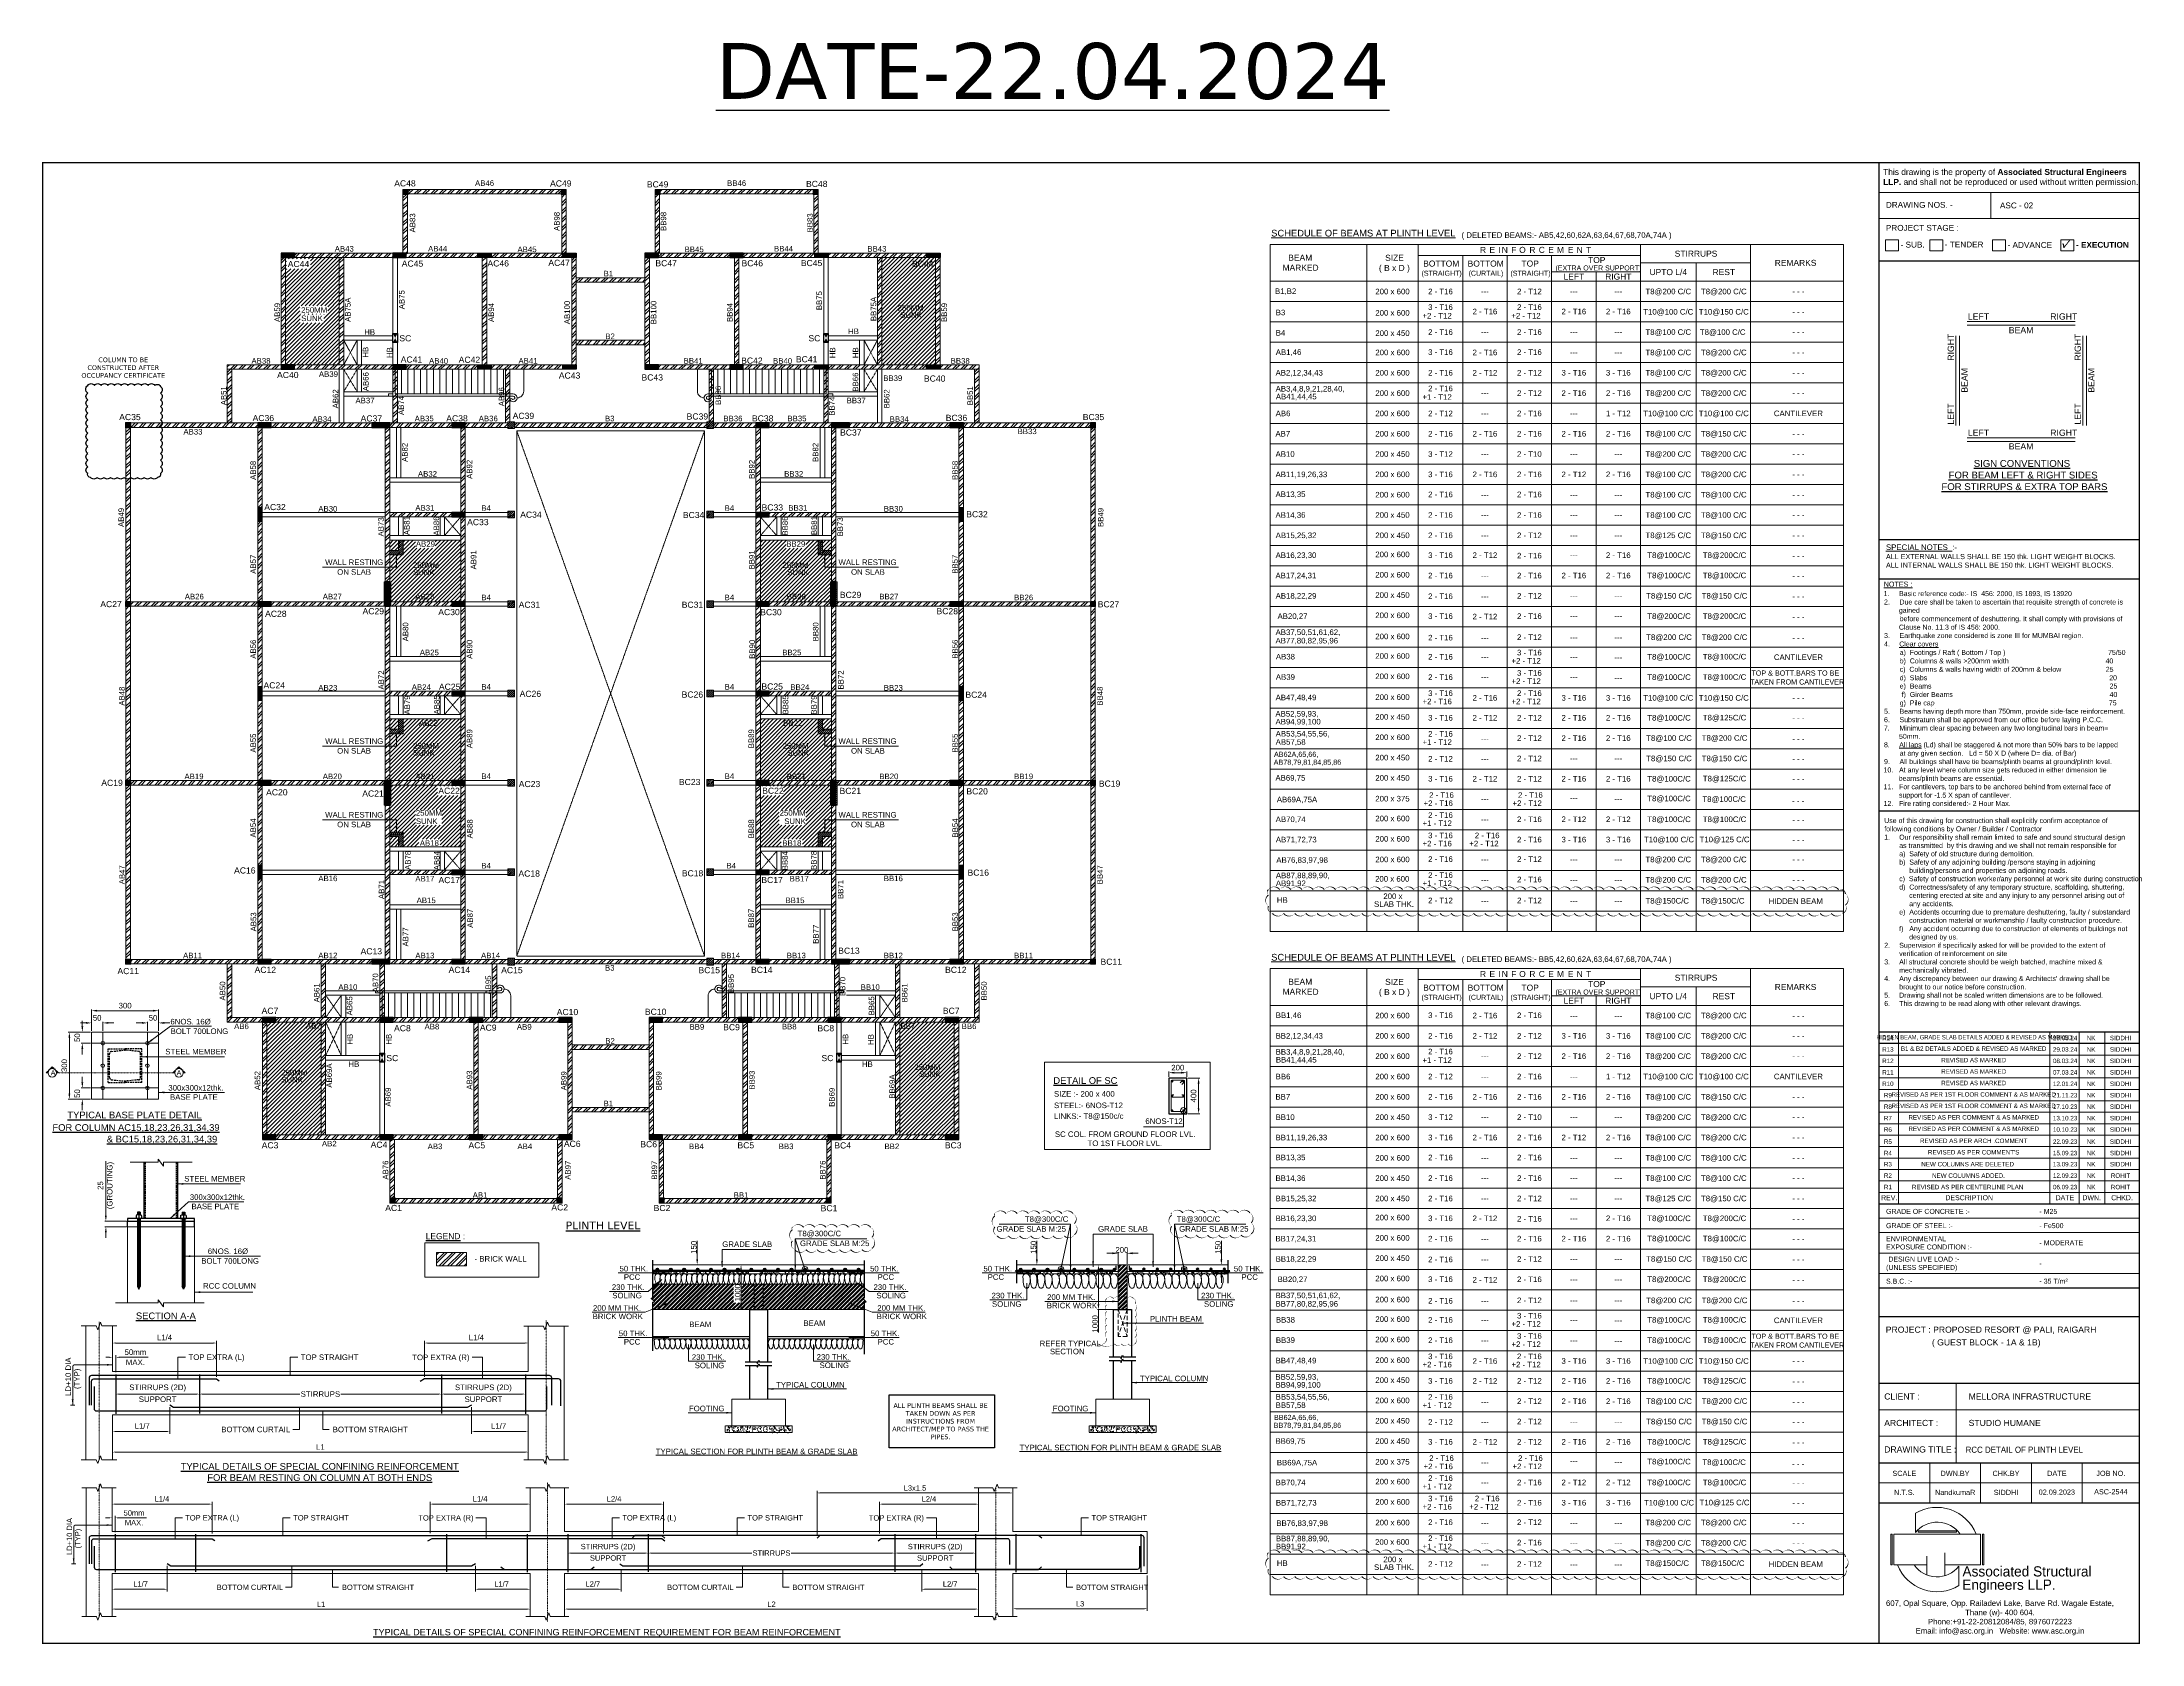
# Model space of a CAD drawing. Header units: metres. Extents: x 79516 to 173451, y -2110733 to -2039064.
import ezdxf
from ezdxf.enums import TextEntityAlignment as Align

# ---------------------------------------------------------------- set-up
doc = ezdxf.new("R2010")
doc.units = ezdxf.units.M
doc.header["$LTSCALE"] = 15
doc.header["$MEASUREMENT"] = 0
doc.header["$PDMODE"] = 35
doc.header["$PDSIZE"] = -10
for name, pattern in [('CENTER', [50.8, 31.75, -6.35, 6.35, -6.35]), ('DASHDOT', [25.4, 12.7, -6.35, 0, -6.35]), ('HIDDEN', [0.375, 0.25, -0.125])]:
    doc.linetypes.add(name, pattern=pattern)
for name, color, linetype, lineweight in [('BASE PLATE_ASC', 190, 'Continuous', 20), ('BEAM HIDDEN_ASC', 32, 'HIDDEN', 18), ('BEAM NO_ASC', 7, 'Continuous', 20), ('BEAM SECTION_ASC', 10, 'Continuous', 9), ('BEAM_ASC', 1, 'Continuous', 20), ('BOLT', 30, 'HIDDEN', 0), ('BRICK WALL', 8, 'Continuous', 13), ('CENTERLINE_ASC', 250, 'DASHDOT', 0), ('COLUMN FLOATING_ASC', 6, 'Continuous', 30), ('COLUMN HATCH_ASC', 155, 'Continuous', 0), ('COLUMN NO._ASC', 7, 'Continuous', 25), ('COLUMN SECTION_ASC', 132, 'Continuous', 9), ('COLUMN STOP_ASC', 122, 'Continuous', 20), ('COLUMN_ASC', 4, 'Continuous', 30), ('DIMENSION_ASC', 251, 'Continuous', 9), ('DUCT_ASC', 253, 'HIDDEN', 13), ('FOOTING_ASC', 10, 'Continuous', 15), ('HATCH_ASC', 253, 'Continuous', 5), ('ISMB_ASC', 6, 'Continuous', 30), ('LEADER_ASC', 152, 'Continuous', 15), ('Level', 3, 'Continuous', 0), ('NEW COLUMN NO._ ASC', 7, 'Continuous', 25), ('PCC_ASC', 252, 'HIDDEN', 0), ('REVISION_ASC', 6, 'Continuous', 20), ('SCHEDULE LINE_ASC', 252, 'Continuous', 0), ('SCHEDULED BORDER_ASC', 4, 'Continuous', 18), ('SECTION_ASC', 150, 'DASHDOT', 20), ('SOLING', 8, 'Continuous', 13), ('STAIR_ASC', 150, 'Continuous', 13), ('STEEL DIST._ASC', 132, 'Continuous', 25), ('STEEL MAIN_ASC', 4, 'Continuous', 30), ('STIRRUPS_ASC', 22, 'Continuous', 5), ('TEXT HEADER_ASC', 7, 'Continuous', 25), ('TEXT NAMEPLATE_ASC', 7, 'Continuous', 20), ('TEXT SCHEDULE HEADER_ASC', 1, 'Continuous', 30), ('TEXT SCHEDULE_ASC', 7, 'Continuous', 5), ('TEXT_ASC', 7, 'Continuous', 25), ('VIEWPORT_ASC', 6, 'Continuous', 15), ('WALL ON SALB', 152, 'Continuous', 20)]:
    doc.layers.add(name, color=color, linetype=linetype, lineweight=lineweight)
for name, color, linetype in [('BEAM', 7, 'Continuous'), ('BORDER_ASC', 4, 'Continuous'), ('CENLINE', 3, 'CENTER'), ('Link And Stirrups', 4, 'Continuous'), ('MS PLATE', 3, 'Continuous'), ('S-COLS-HACH', 251, 'Continuous'), ('STEEL LINE', 9, 'Continuous')]:
    doc.layers.add(name, color=color, linetype=linetype)
doc.styles.add('3 MM', font='verdana.ttf', dxfattribs={"height": 3})
doc.styles.add('ASC LOGO', font='CALIST.TTF', dxfattribs={"height": 300})
doc.styles.add('ASC_DIMENSION', font='swiss.ttf', dxfattribs={"height": 250})
doc.styles.add('BOLD ASC', font='swissb.ttf', dxfattribs={"height": 300})
doc.styles.add('SC-COL1', font='SansSerif')
doc.styles.add('STANDERD ASC', font='swiss.ttf', dxfattribs={"height": 250})
doc.dimstyles.new('ASC_100mm', dxfattribs={"dimtxt": 250, "dimasz": 250, "dimexe": 50, "dimexo": 50, "dimgap": 100, "dimtad": 1, "dimdec": 0, "dimzin": 0, "dimdsep": 46, "dimtxsty": 'ASC_DIMENSION', "dimcen": 0, "dimclrd": 256, "dimclre": 256, "dimclrt": 7, "dimadec": 0, "dimazin": 0, "dimtfac": 1, "dimtdec": 0, "dimtofl": 0, "dimtmove": 0, "dimatfit": 2, "dimfxl": 1, "dimtolj": 1, "dimtzin": 0, "dimlwd": -1, "dimlwe": -1, "dimarcsym": 1})
doc.dimstyles.new('ASC_25mm', dxfattribs={"dimtxt": 250, "dimasz": 250, "dimexe": 50, "dimexo": 50, "dimgap": 100, "dimtad": 1, "dimdec": 0, "dimlfac": 0.25, "dimzin": 0, "dimdsep": 46, "dimtxsty": 'ASC_DIMENSION', "dimcen": 0, "dimclrd": 256, "dimclre": 256, "dimclrt": 7, "dimadec": 0, "dimazin": 0, "dimtfac": 1, "dimtdec": 0, "dimtofl": 0, "dimtmove": 0, "dimatfit": 2, "dimfxl": 1, "dimtolj": 1, "dimtzin": 0, "dimlwd": -1, "dimlwe": -1, "dimarcsym": 1})
doc.dimstyles.new('ASC_50mm', dxfattribs={"dimtxt": 250, "dimasz": 250, "dimexe": 50, "dimexo": 50, "dimgap": 25, "dimtad": 1, "dimdec": 0, "dimlfac": 0.5, "dimzin": 0, "dimdsep": 46, "dimtxsty": 'ASC_DIMENSION', "dimcen": 0, "dimclrd": 256, "dimclre": 256, "dimclrt": 7, "dimadec": 0, "dimazin": 0, "dimtfac": 1, "dimtdec": 0, "dimtofl": 0, "dimtmove": 0, "dimatfit": 2, "dimfxl": 1, "dimtolj": 1, "dimtzin": 0, "dimlwd": -1, "dimlwe": -1, "dimarcsym": 1})
doc.dimstyles.new('ASC_MM', dxfattribs={"dimtxt": 210, "dimasz": 150, "dimexe": 50, "dimexo": 50, "dimgap": 100, "dimtad": 1, "dimdec": 0, "dimzin": 0, "dimdsep": 46, "dimtxsty": 'ASC_DIMENSION', "dimcen": 0, "dimclrd": 256, "dimclre": 256, "dimclrt": 7, "dimadec": 0, "dimazin": 0, "dimtfac": 1, "dimtdec": 0, "dimtofl": 0, "dimtmove": 0, "dimatfit": 2, "dimfxl": 1, "dimtolj": 1, "dimtzin": 0, "dimlwd": -1, "dimlwe": -1, "dimarcsym": 1})
pattern_1 = [(50, (-989793.96, -628336.04), (179.315046, -15.688034), [18.75, -206.25]), (355, (-989793.96, -628336.04), (-34.687833, 188.048033), [15, -165]), (100.451444, (-989779.02, -628337.35), (144.627212, 172.359998), [15.935048, -175.285528]), (46.1842, (-989793.96, -628286.04), (266.810333, -41.37982), [28.125, -309.375]), (96.635635, (-989771.73, -628289.5), (233.665486, 243.52965), [23.902586, -262.92844]), (351.184164, (-989793.96, -628286.04), (233.665486, 243.52965), [22.5, -247.5]), (21, (-989768.96, -628298.54), (149.226763, -100.654723), [18.75, -206.25]), (326, (-989768.96, -628298.54), (60.828833, 181.287511), [15, -165]), (71.451445, (-989756.52, -628306.93), (210.055594, 80.632788), [15.935047, -175.285528]), (37.5, (-989793.96, -628336.045), (3.0399638, 83.2234635), [0, -163, 0, -167.5, 0, -165.625]), (7.5, (-989793.96, -628336.045), (65.7673844, 98.602928), [0, -95.5, 0, -159.25, 0, -63.125]), (327.5, (-989849.71, -628336.045), (133.455609, -5.638718), [0, -62.5, 0, -195, 0, -258.75]), (317.5, (-989874.71, -628336.04), (145.796542, 25.0262456), [0, -81.25, 0, -129.5, 0, -183.75])]
pattern_2 = [(45, (-800708.77, -593580.78), (-185.61553, 185.61553), []), (45, (-800585.02, -593580.78), (-185.61553, 185.61553), [])]
pattern_3 = [(225, (-749605.28, -1319435.57), (88.388348, -88.388348), [])]
pattern_4 = [(225, (-866321.44, -674484.81), (88.388348, -88.388348), [])]
pattern_5 = [(45, (-866471.82, -755388.84), (-88.388348, 88.388348), [])]
pattern_6 = [(45, (-866172.724, -431772.72), (-44.1941738, 44.1941738), [])]
pattern_7 = [(45, (-791679.156, -1371052.285), (-17.67766953, 17.67766953), [])]
pattern_8 = [(45, (-749605.276, -1319435.57), (-44.1941738, 44.1941738), [])]
pattern_9 = [(45, (-749605.276, -1327435.57), (-44.1941738, 44.1941738), [])]
pattern_10 = [(225, (-744396.66, -1319435.57), (88.388348, -88.388348), [])]

# ---------------------------------------------------------------- blocks, each defined once
blk = doc.blocks.new('Engineers LLP. LOGO')
at = {"layer": 'TEXT NAMEPLATE_ASC'}
blk.add_line((-293182, -175221), (-293182, -176151), dxfattribs=at)
for points in [[(-294384, -174399), (-294384, -173613)], [(-293911, -175707), (-295263, -175707), (-295263, -174457), (-291732, -174457), (-291732, -175707), (-293182, -175707)], [(-293911, -175362), (-293911, -176122)], [(-292618, -175767), (-292618, -176549)]]:
    blk.add_lwpolyline(points, dxfattribs=at)
for points in [[(-295325, -174457), (-295380, -174457), (-295380, -175707), (-295325, -175707)], [(-292718, -174383), (-292718, -174328), (-294275, -174328), (-294275, -174383)], [(-291655, -174457), (-291600, -174457), (-291600, -175707), (-291655, -175707)]]:
    blk.add_lwpolyline(points, close=True, dxfattribs=at)
for centre, radius, start, end in [((-293511, -175087), 1713, 21.57757, 120.6319), ((-293498, -175114), 1139, 35.27044, 141.08012), ((-293511, -175087), 1713, 201.23581, 301.39986), ((-293504, -175074), 1124, 214.28945, 321.93858)]:
    blk.add_arc(centre, radius, start, end, dxfattribs=at)
at = {"layer": 'TEXT NAMEPLATE_ASC', "style": 'ASC LOGO'}
for s, p in [('Associated Structural', (-292470, -176181)), ('Engineers LLP.', (-292479, -176723))]:
    blk.add_text(s, height=415, dxfattribs=at).set_placement(p)
blk = doc.blocks.new('zw$FAAE')
at = {"layer": 'FOOTING_ASC', "color": 2, "linetype": 'Continuous'}
blk.add_blockref('Engineers LLP. LOGO', (296211, 179168), dxfattribs=at)
at = {"layer": 'TEXT NAMEPLATE_ASC', "insert": (677, 2015), "char_height": 225, "width": 9173.59, "attachment_point": 1, "style": 'STANDERD ASC'}
blk.add_mtext('\\pxqc;607, Opal Square, Opp. Railadevi Lake, Barve Rd. Wagale Estate,\\PThane (w)- 400 604.\\PPhone:+91-22-20812084/85, 8976072223\\PEmail: info@asc.org.in   Website: www.asc.org.in', dxfattribs=at)
blk = doc.blocks.new('SIGN CONVENTIONS')
at = {"layer": 'BEAM_ASC'}
for p, q in [((5928, 7641), (1588, 7641)), ((1138, 7069), (1138, 3470)), ((1288, 7069), (1288, 3470)), ((5928, 7491), (1588, 7491)), ((6228, 7069), (6228, 3470)), ((6378, 7069), (6378, 3470)), ((5928, 2979), (1588, 2979)), ((5928, 2829), (1588, 2829))]:
    blk.add_line(p, q, dxfattribs=at)
at = {"layer": 'BEAM NO_ASC', "style": 'STANDERD ASC'}
for s, rotation, p in [('LEFT', 0.00117, (2047, 7641)), ('RIGHT', 0.00117, (5469, 7641)), ('RIGHT', 90.00117, (1138, 6610)), ('BEAM', 0.00117, (3758, 7093)), ('RIGHT', 90.00117, (6228, 6610)), ('BEAM', 90.00117, (1686, 5279)), ('BEAM', 90.00117, (6776, 5279)), ('LEFT', 90.00117, (1138, 3929)), ('LEFT', 90.00117, (6228, 3929)), ('LEFT', 0.00117, (2047, 2979)), ('BEAM', 0.00117, (3758, 2431)), ('RIGHT', 0.00117, (5469, 2979))]:
    blk.add_text(s, height=250, rotation=rotation, dxfattribs=at).set_placement(p, align=Align.BOTTOM_CENTER)
at = {"layer": 'TEXT HEADER_ASC', "style": 'STANDERD ASC'}
for s, p in [('%%USIGN CONVENTIONS', (1858, 1808)), ('%%UFOR STIRRUPS & EXTRA TOP BARS', (561, 877)), ('%%UFOR BEAM LEFT & RIGHT SIDES', (850, 1343))]:
    blk.add_text(s, height=275, dxfattribs=at).set_placement(p)
blk = doc.blocks.new('*D7')
at = {"layer": 'Defpoints', "color": 0, "transparency": 16777216}
for p in [(2447, -1575), (2447, -2042), (7097, -3184)]:
    blk.add_point(p, dxfattribs=at)
at = {"layer": 'DIMENSION_ASC', "transparency": 16777216}
for p, q in [((2447, -1942), (2447, -1475)), ((6947, -1575), (2597, -1575)), ((7097, -3084), (7097, -1475))]:
    blk.add_line(p, q, dxfattribs=at)
for points in [[(2597, -1550), (2597, -1600), (2447, -1575)], [(6947, -1550), (6947, -1600), (7097, -1575)]]:
    blk.add_solid(points, dxfattribs=at)
at = {"layer": 'DIMENSION_ASC', "color": 7, "transparency": 16777216, "insert": (4772, -1331), "char_height": 250, "attachment_point": 5, "style": 'ASC_DIMENSION'}
blk.add_mtext('\\A1;L1/4', dxfattribs=at)
blk = doc.blocks.new('*D8')
at = {"layer": 'Defpoints', "color": 0, "transparency": 16777216}
for p in [(2447, -6325), (2447, -6453), (21047, -6312)]:
    blk.add_point(p, dxfattribs=at)
at = {"layer": 'DIMENSION_ASC', "transparency": 16777216}
for p, q in [((2447, -6425), (2447, -6553)), ((20897, -6453), (2597, -6453)), ((21047, -6412), (21047, -6553))]:
    blk.add_line(p, q, dxfattribs=at)
for points in [[(2597, -6428), (2597, -6478), (2447, -6453)], [(20897, -6428), (20897, -6478), (21047, -6453)]]:
    blk.add_solid(points, dxfattribs=at)
at = {"layer": 'DIMENSION_ASC', "color": 7, "transparency": 16777216, "insert": (11747, -6228), "char_height": 250, "attachment_point": 5, "style": 'ASC_DIMENSION'}
blk.add_mtext('\\A1;L1', dxfattribs=at)
blk = doc.blocks.new('*D9')
at = {"layer": 'Defpoints', "color": 0, "transparency": 16777216}
for p in [(21047, -1575), (21047, -2040), (16399, -3184)]:
    blk.add_point(p, dxfattribs=at)
at = {"layer": 'DIMENSION_ASC', "transparency": 16777216}
for p, q in [((16399, -3084), (16399, -1475)), ((16549, -1575), (20897, -1575)), ((21047, -1940), (21047, -1475))]:
    blk.add_line(p, q, dxfattribs=at)
for points in [[(16549, -1550), (16549, -1600), (16399, -1575)], [(20897, -1550), (20897, -1600), (21047, -1575)]]:
    blk.add_solid(points, dxfattribs=at)
at = {"layer": 'DIMENSION_ASC', "color": 7, "transparency": 16777216, "insert": (18722, -1331), "char_height": 250, "attachment_point": 5, "style": 'ASC_DIMENSION'}
blk.add_mtext('\\A1;L1/4', dxfattribs=at)
blk = doc.blocks.new('*D10')
at = {"layer": 'Defpoints', "color": 0, "transparency": 16777216}
for p in [(5012, -4349), (2447, -5532), (2447, -6076)]:
    blk.add_point(p, dxfattribs=at)
at = {"layer": 'DIMENSION_ASC', "transparency": 16777216}
for p, q in [((5012, -4449), (5012, -5632)), ((2447, -5976), (2447, -5432)), ((4862, -5532), (2597, -5532))]:
    blk.add_line(p, q, dxfattribs=at)
for points in [[(2597, -5507), (2597, -5557), (2447, -5532)], [(4862, -5507), (4862, -5557), (5012, -5532)]]:
    blk.add_solid(points, dxfattribs=at)
at = {"layer": 'DIMENSION_ASC', "color": 7, "transparency": 16777216, "insert": (3775, -5288), "char_height": 250, "attachment_point": 5, "style": 'ASC_DIMENSION'}
blk.add_mtext('\\A1;L1/7', dxfattribs=at)
blk = doc.blocks.new('*D11')
at = {"layer": 'Defpoints', "color": 0, "transparency": 16777216}
for p in [(18499, -4349), (21047, -5532), (21047, -6076)]:
    blk.add_point(p, dxfattribs=at)
at = {"layer": 'DIMENSION_ASC', "transparency": 16777216}
for p, q in [((18499, -4449), (18499, -5632)), ((18649, -5532), (20897, -5532)), ((21047, -5976), (21047, -5432))]:
    blk.add_line(p, q, dxfattribs=at)
for points in [[(18649, -5507), (18649, -5557), (18499, -5532)], [(20897, -5507), (20897, -5557), (21047, -5532)]]:
    blk.add_solid(points, dxfattribs=at)
at = {"layer": 'DIMENSION_ASC', "color": 7, "transparency": 16777216, "insert": (19718, -5288), "char_height": 250, "attachment_point": 5, "style": 'ASC_DIMENSION'}
blk.add_mtext('\\A1;L1/7', dxfattribs=at)
blk = doc.blocks.new('*D12')
at = {"layer": 'Defpoints', "color": 0, "transparency": 16777216}
for p in [(2598, -2214), (2447, -2854), (2598, -2977)]:
    blk.add_point(p, dxfattribs=at)
at = {"layer": 'DIMENSION_ASC', "transparency": 16777216}
for p, q in [((2297, -2214), (2147, -2214)), ((2447, -2754), (2447, -2114)), ((2598, -2877), (2598, -2114)), ((2748, -2214), (4044, -2214))]:
    blk.add_line(p, q, dxfattribs=at)
for points in [[(2297, -2189), (2297, -2239), (2447, -2214)], [(2748, -2189), (2748, -2239), (2598, -2214)]]:
    blk.add_solid(points, dxfattribs=at)
at = {"layer": 'DIMENSION_ASC', "color": 7, "transparency": 16777216, "char_height": 250, "attachment_point": 5, "style": 'ASC_DIMENSION'}
for s, insert in [('\\A1;50mm', (3471, -1986)), ('\\A1;MAX.', (3471, -2439))]:
    blk.add_mtext(s, dxfattribs=dict(at, insert=insert))
blk = doc.blocks.new('*D13')
at = {"layer": 'Defpoints', "color": 0, "transparency": 16777216}
for p in [(2598, -3859), (6333, -3859), (6333, -3859)]:
    blk.add_point(p, dxfattribs=at)
at = {"layer": 'DIMENSION_ASC', "transparency": 16777216}
blk.add_line((2748, -3859), (6183, -3859), dxfattribs=at)
for points in [[(2748, -3834), (2748, -3884), (2598, -3859)], [(6183, -3834), (6183, -3884), (6333, -3859)]]:
    blk.add_solid(points, dxfattribs=at)
at = {"layer": 'DIMENSION_ASC', "color": 7, "transparency": 16777216, "char_height": 250, "attachment_point": 5, "style": 'ASC_DIMENSION'}
for s, insert in [('\\A1;STIRRUPS (2D)', (4466, -3595)), ('\\A1;SUPPORT', (4466, -4091))]:
    blk.add_mtext(s, dxfattribs=dict(at, insert=insert))
blk = doc.blocks.new('*D14')
at = {"layer": 'Defpoints', "color": 0, "transparency": 16777216}
for p in [(6333, -3859), (17160, -3851), (17160, -3859)]:
    blk.add_point(p, dxfattribs=at)
at = {"layer": 'DIMENSION_ASC', "transparency": 16777216}
for p, q in [((6483, -3859), (10830, -3859)), ((17010, -3859), (12663, -3859)), ((17160, -3851), (17160, -3859))]:
    blk.add_line(p, q, dxfattribs=at)
for points in [[(6483, -3834), (6483, -3884), (6333, -3859)], [(17010, -3834), (17010, -3884), (17160, -3859)]]:
    blk.add_solid(points, dxfattribs=at)
at = {"layer": 'DIMENSION_ASC', "color": 7, "transparency": 16777216, "insert": (11747, -3859), "char_height": 250, "attachment_point": 5, "style": 'ASC_DIMENSION'}
blk.add_mtext('\\A1;STIRRUPS', dxfattribs=at)
blk = doc.blocks.new('*D15')
at = {"layer": 'Defpoints', "color": 0, "transparency": 16777216}
for p in [(17160, -3851), (20913, -3859), (20913, -3860)]:
    blk.add_point(p, dxfattribs=at)
at = {"layer": 'DIMENSION_ASC', "transparency": 16777216}
for p, q in [((17160, -3851), (17160, -3859)), ((17310, -3859), (20763, -3859)), ((20913, -3860), (20913, -3859))]:
    blk.add_line(p, q, dxfattribs=at)
for points in [[(17310, -3834), (17310, -3884), (17160, -3859)], [(20763, -3834), (20763, -3884), (20913, -3859)]]:
    blk.add_solid(points, dxfattribs=at)
at = {"layer": 'DIMENSION_ASC', "color": 7, "transparency": 16777216, "char_height": 250, "attachment_point": 5, "style": 'ASC_DIMENSION'}
for s, insert in [('\\A1;STIRRUPS (2D)', (19037, -3595)), ('\\A1;SUPPORT', (19037, -4091))]:
    blk.add_mtext(s, dxfattribs=dict(at, insert=insert))
blk = doc.blocks.new('*D17')
at = {"layer": 'Defpoints', "color": 0, "transparency": 16777216}
for p in [(2697, -1575), (2697, -2042), (7347, -3035)]:
    blk.add_point(p, dxfattribs=at)
at = {"layer": 'DIMENSION_ASC', "transparency": 16777216}
for p, q in [((2697, -1942), (2697, -1475)), ((7197, -1575), (2847, -1575)), ((7347, -2935), (7347, -1475))]:
    blk.add_line(p, q, dxfattribs=at)
for points in [[(2847, -1550), (2847, -1600), (2697, -1575)], [(7197, -1550), (7197, -1600), (7347, -1575)]]:
    blk.add_solid(points, dxfattribs=at)
at = {"layer": 'DIMENSION_ASC', "color": 7, "transparency": 16777216, "insert": (5022, -1331), "char_height": 250, "attachment_point": 5, "style": 'ASC_DIMENSION'}
blk.add_mtext('\\A1;L1/4', dxfattribs=at)
blk = doc.blocks.new('*D18')
at = {"layer": 'Defpoints', "color": 0, "transparency": 16777216}
for p in [(2697, -6325), (2697, -6453), (22128, -6312)]:
    blk.add_point(p, dxfattribs=at)
at = {"layer": 'DIMENSION_ASC', "transparency": 16777216}
for p, q in [((2697, -6425), (2697, -6553)), ((21978, -6453), (2847, -6453)), ((22128, -6412), (22128, -6553))]:
    blk.add_line(p, q, dxfattribs=at)
for points in [[(2847, -6428), (2847, -6478), (2697, -6453)], [(21978, -6428), (21978, -6478), (22128, -6453)]]:
    blk.add_solid(points, dxfattribs=at)
at = {"layer": 'DIMENSION_ASC', "color": 7, "transparency": 16777216, "insert": (12412, -6228), "char_height": 250, "attachment_point": 5, "style": 'ASC_DIMENSION'}
blk.add_mtext('\\A1;L1', dxfattribs=at)
blk = doc.blocks.new('*D19')
at = {"layer": 'Defpoints', "color": 0, "transparency": 16777216}
for p in [(23728, -6312), (42959, -6312), (42959, -6453)]:
    blk.add_point(p, dxfattribs=at)
at = {"layer": 'DIMENSION_ASC', "transparency": 16777216}
for p, q in [((23728, -6412), (23728, -6553)), ((23878, -6453), (42809, -6453)), ((42959, -6412), (42959, -6553))]:
    blk.add_line(p, q, dxfattribs=at)
for points in [[(23878, -6428), (23878, -6478), (23728, -6453)], [(42809, -6428), (42809, -6478), (42959, -6453)]]:
    blk.add_solid(points, dxfattribs=at)
at = {"layer": 'DIMENSION_ASC', "color": 7, "transparency": 16777216, "insert": (33343, -6228), "char_height": 250, "attachment_point": 5, "style": 'ASC_DIMENSION'}
blk.add_mtext('\\A1;L2', dxfattribs=at)
blk = doc.blocks.new('*D20')
at = {"layer": 'Defpoints', "color": 0, "transparency": 16777216}
for p in [(22128, -1575), (22128, -2040), (17478, -3033)]:
    blk.add_point(p, dxfattribs=at)
at = {"layer": 'DIMENSION_ASC', "transparency": 16777216}
for p, q in [((17478, -2933), (17478, -1475)), ((17628, -1575), (21978, -1575)), ((22128, -1940), (22128, -1475))]:
    blk.add_line(p, q, dxfattribs=at)
for points in [[(17628, -1550), (17628, -1600), (17478, -1575)], [(21978, -1550), (21978, -1600), (22128, -1575)]]:
    blk.add_solid(points, dxfattribs=at)
at = {"layer": 'DIMENSION_ASC', "color": 7, "transparency": 16777216, "insert": (19803, -1331), "char_height": 250, "attachment_point": 5, "style": 'ASC_DIMENSION'}
blk.add_mtext('\\A1;L1/4', dxfattribs=at)
blk = doc.blocks.new('*D21')
at = {"layer": 'Defpoints', "color": 0, "transparency": 16777216}
for p in [(23728, -1577), (23728, -2042), (28328, -3035)]:
    blk.add_point(p, dxfattribs=at)
at = {"layer": 'DIMENSION_ASC', "transparency": 16777216}
for p, q in [((23728, -1942), (23728, -1477)), ((28178, -1577), (23878, -1577)), ((28328, -2935), (28328, -1477))]:
    blk.add_line(p, q, dxfattribs=at)
for points in [[(23878, -1552), (23878, -1602), (23728, -1577)], [(28178, -1552), (28178, -1602), (28328, -1577)]]:
    blk.add_solid(points, dxfattribs=at)
at = {"layer": 'DIMENSION_ASC', "color": 7, "transparency": 16777216, "insert": (26028, -1333), "char_height": 250, "attachment_point": 5, "style": 'ASC_DIMENSION'}
blk.add_mtext('\\A1;L2/4', dxfattribs=at)
blk = doc.blocks.new('*D22')
at = {"layer": 'Defpoints', "color": 0, "transparency": 16777216}
for p in [(5262, -4349), (2697, -5532), (2697, -6076)]:
    blk.add_point(p, dxfattribs=at)
at = {"layer": 'DIMENSION_ASC', "transparency": 16777216}
for p, q in [((5262, -4449), (5262, -5632)), ((2697, -5976), (2697, -5432)), ((5112, -5532), (2847, -5532))]:
    blk.add_line(p, q, dxfattribs=at)
for points in [[(2847, -5507), (2847, -5557), (2697, -5532)], [(5112, -5507), (5112, -5557), (5262, -5532)]]:
    blk.add_solid(points, dxfattribs=at)
at = {"layer": 'DIMENSION_ASC', "color": 7, "transparency": 16777216, "insert": (4025, -5288), "char_height": 250, "attachment_point": 5, "style": 'ASC_DIMENSION'}
blk.add_mtext('\\A1;L1/7', dxfattribs=at)
blk = doc.blocks.new('*D23')
at = {"layer": 'Defpoints', "color": 0, "transparency": 16777216}
for p in [(19580, -4349), (22128, -5532), (22128, -6076)]:
    blk.add_point(p, dxfattribs=at)
at = {"layer": 'DIMENSION_ASC', "transparency": 16777216}
for p, q in [((19580, -4449), (19580, -5632)), ((19730, -5532), (21978, -5532)), ((22128, -5976), (22128, -5432))]:
    blk.add_line(p, q, dxfattribs=at)
for points in [[(19730, -5507), (19730, -5557), (19580, -5532)], [(21978, -5507), (21978, -5557), (22128, -5532)]]:
    blk.add_solid(points, dxfattribs=at)
at = {"layer": 'DIMENSION_ASC', "color": 7, "transparency": 16777216, "insert": (20799, -5288), "char_height": 250, "attachment_point": 5, "style": 'ASC_DIMENSION'}
blk.add_mtext('\\A1;L1/7', dxfattribs=at)
blk = doc.blocks.new('*D24')
at = {"layer": 'Defpoints', "color": 0, "transparency": 16777216}
for p in [(26357, -4514), (23728, -5532), (23728, -6076)]:
    blk.add_point(p, dxfattribs=at)
at = {"layer": 'DIMENSION_ASC', "transparency": 16777216}
for p, q in [((26357, -4614), (26357, -5632)), ((23728, -5976), (23728, -5432)), ((26207, -5532), (23878, -5532))]:
    blk.add_line(p, q, dxfattribs=at)
for points in [[(23878, -5507), (23878, -5557), (23728, -5532)], [(26207, -5507), (26207, -5557), (26357, -5532)]]:
    blk.add_solid(points, dxfattribs=at)
at = {"layer": 'DIMENSION_ASC', "color": 7, "transparency": 16777216, "insert": (25042, -5288), "char_height": 250, "attachment_point": 5, "style": 'ASC_DIMENSION'}
blk.add_mtext('\\A1;L2/7', dxfattribs=at)
blk = doc.blocks.new('*D25')
at = {"layer": 'Defpoints', "color": 0, "transparency": 16777216}
for p in [(40330, -4514), (42959, -5532), (42959, -6076)]:
    blk.add_point(p, dxfattribs=at)
at = {"layer": 'DIMENSION_ASC', "transparency": 16777216}
for p, q in [((40330, -4614), (40330, -5632)), ((40480, -5532), (42809, -5532)), ((42959, -5976), (42959, -5432))]:
    blk.add_line(p, q, dxfattribs=at)
for points in [[(40480, -5507), (40480, -5557), (40330, -5532)], [(42809, -5507), (42809, -5557), (42959, -5532)]]:
    blk.add_solid(points, dxfattribs=at)
at = {"layer": 'DIMENSION_ASC', "color": 7, "transparency": 16777216, "insert": (41645, -5288), "char_height": 250, "attachment_point": 5, "style": 'ASC_DIMENSION'}
blk.add_mtext('\\A1;L2/7', dxfattribs=at)
blk = doc.blocks.new('*D26')
at = {"layer": 'Defpoints', "color": 0, "transparency": 16777216}
for p in [(50803, -4794), (44559, -5782), (44559, -6437)]:
    blk.add_point(p, dxfattribs=at)
at = {"layer": 'DIMENSION_ASC', "transparency": 16777216}
for p, q in [((50803, -4894), (50803, -6537)), ((44559, -5882), (44559, -6537)), ((50653, -6437), (44709, -6437))]:
    blk.add_line(p, q, dxfattribs=at)
for points in [[(44709, -6412), (44709, -6462), (44559, -6437)], [(50653, -6412), (50653, -6462), (50803, -6437)]]:
    blk.add_solid(points, dxfattribs=at)
at = {"layer": 'DIMENSION_ASC', "color": 7, "transparency": 16777216, "insert": (47681, -6208), "char_height": 250, "attachment_point": 5, "style": 'ASC_DIMENSION'}
blk.add_mtext('\\A1;L3', dxfattribs=at)
blk = doc.blocks.new('*D27')
at = {"layer": 'Defpoints', "color": 0, "transparency": 16777216}
for p in [(42959, -1577), (42959, -2042), (38359, -3035)]:
    blk.add_point(p, dxfattribs=at)
at = {"layer": 'DIMENSION_ASC', "transparency": 16777216}
for p, q in [((38359, -2935), (38359, -1477)), ((38509, -1577), (42809, -1577)), ((42959, -1942), (42959, -1477))]:
    blk.add_line(p, q, dxfattribs=at)
for points in [[(38509, -1552), (38509, -1602), (38359, -1577)], [(42809, -1552), (42809, -1602), (42959, -1577)]]:
    blk.add_solid(points, dxfattribs=at)
at = {"layer": 'DIMENSION_ASC', "color": 7, "transparency": 16777216, "insert": (40659, -1333), "char_height": 250, "attachment_point": 5, "style": 'ASC_DIMENSION'}
blk.add_mtext('\\A1;L2/4', dxfattribs=at)
blk = doc.blocks.new('*D28')
at = {"layer": 'Defpoints', "color": 0, "transparency": 16777216}
for p in [(35458, -1057), (44559, -2854), (35458, -3151)]:
    blk.add_point(p, dxfattribs=at)
at = {"layer": 'DIMENSION_ASC', "transparency": 16777216}
for p, q in [((35458, -3051), (35458, -957)), ((44559, -2754), (44559, -957)), ((44409, -1057), (35608, -1057))]:
    blk.add_line(p, q, dxfattribs=at)
for points in [[(35608, -1032), (35608, -1082), (35458, -1057)], [(44409, -1032), (44409, -1082), (44559, -1057)]]:
    blk.add_solid(points, dxfattribs=at)
at = {"layer": 'DIMENSION_ASC', "color": 7, "transparency": 16777216, "insert": (40009, -829), "char_height": 250, "attachment_point": 5, "style": 'ASC_DIMENSION'}
blk.add_mtext('\\A1;L3x1.5', dxfattribs=at)
blk = doc.blocks.new('*D29')
at = {"layer": 'Defpoints', "color": 0, "transparency": 16777216}
for p in [(2697, -2854), (2848, -2214), (2848, -2977)]:
    blk.add_point(p, dxfattribs=at)
at = {"layer": 'DIMENSION_ASC', "transparency": 16777216}
for p, q in [((2547, -2214), (2397, -2214)), ((2697, -2754), (2697, -2114)), ((2848, -2877), (2848, -2114)), ((2998, -2214), (4294, -2214))]:
    blk.add_line(p, q, dxfattribs=at)
for points in [[(2547, -2189), (2547, -2239), (2697, -2214)], [(2998, -2189), (2998, -2239), (2848, -2214)]]:
    blk.add_solid(points, dxfattribs=at)
at = {"layer": 'DIMENSION_ASC', "color": 7, "transparency": 16777216, "char_height": 250, "attachment_point": 5, "style": 'ASC_DIMENSION'}
for s, insert in [('\\A1;50mm', (3721, -1986)), ('\\A1;MAX.', (3721, -2439))]:
    blk.add_mtext(s, dxfattribs=dict(at, insert=insert))
blk = doc.blocks.new('*D33')
at = {"layer": 'Defpoints', "color": 0, "transparency": 16777216}
for p in [(23879, -3851), (27614, -3851), (27614, -3851)]:
    blk.add_point(p, dxfattribs=at)
at = {"layer": 'DIMENSION_ASC', "transparency": 16777216}
blk.add_line((24029, -3851), (27464, -3851), dxfattribs=at)
for points in [[(24029, -3826), (24029, -3876), (23879, -3851)], [(27464, -3826), (27464, -3876), (27614, -3851)]]:
    blk.add_solid(points, dxfattribs=at)
at = {"layer": 'DIMENSION_ASC', "color": 7, "transparency": 16777216, "char_height": 250, "attachment_point": 5, "style": 'ASC_DIMENSION'}
for s, insert in [('\\A1;STIRRUPS (2D)', (25747, -3586)), ('\\A1;SUPPORT', (25747, -4082))]:
    blk.add_mtext(s, dxfattribs=dict(at, insert=insert))
blk = doc.blocks.new('*D34')
at = {"layer": 'Defpoints', "color": 0, "transparency": 16777216}
for p in [(27614, -3851), (39072, -3842), (39072, -3851)]:
    blk.add_point(p, dxfattribs=at)
at = {"layer": 'DIMENSION_ASC', "transparency": 16777216}
for p, q in [((27764, -3851), (32427, -3851)), ((38922, -3851), (34260, -3851)), ((39072, -3842), (39072, -3851))]:
    blk.add_line(p, q, dxfattribs=at)
for points in [[(27764, -3826), (27764, -3876), (27614, -3851)], [(38922, -3826), (38922, -3876), (39072, -3851)]]:
    blk.add_solid(points, dxfattribs=at)
at = {"layer": 'DIMENSION_ASC', "color": 7, "transparency": 16777216, "insert": (33343, -3851), "char_height": 250, "attachment_point": 5, "style": 'ASC_DIMENSION'}
blk.add_mtext('\\A1;STIRRUPS', dxfattribs=at)
blk = doc.blocks.new('*D35')
at = {"layer": 'Defpoints', "color": 0, "transparency": 16777216}
for p in [(39072, -3842), (42825, -3851), (42825, -3852)]:
    blk.add_point(p, dxfattribs=at)
at = {"layer": 'DIMENSION_ASC', "transparency": 16777216}
for p, q in [((39072, -3842), (39072, -3851)), ((39222, -3851), (42675, -3851)), ((42825, -3852), (42825, -3851))]:
    blk.add_line(p, q, dxfattribs=at)
for points in [[(39222, -3826), (39222, -3876), (39072, -3851)], [(42675, -3826), (42675, -3876), (42825, -3851)]]:
    blk.add_solid(points, dxfattribs=at)
at = {"layer": 'DIMENSION_ASC', "color": 7, "transparency": 16777216, "char_height": 250, "attachment_point": 5, "style": 'ASC_DIMENSION'}
for s, insert in [('\\A1;STIRRUPS (2D)', (40949, -3586)), ('\\A1;SUPPORT', (40949, -4082))]:
    blk.add_mtext(s, dxfattribs=dict(at, insert=insert))
blk = doc.blocks.new('*D43')
at = {"layer": 'Defpoints', "color": 0, "transparency": 16777216}
for p in [(130721, -2085174), (129921, -2085413), (130721, -2085413)]:
    blk.add_point(p, dxfattribs=at)
at = {"layer": 'DIMENSION_ASC', "linetype": 'ByBlock', "transparency": 16777216}
for p, q in [((129921, -2085363), (129921, -2085124)), ((130171, -2085174), (130471, -2085174)), ((130721, -2085363), (130721, -2085124))]:
    blk.add_line(p, q, dxfattribs=at)
at = {"layer": 'DIMENSION_ASC', "transparency": 16777216}
for points in [[(130171, -2085132), (130171, -2085215), (129921, -2085174)], [(130471, -2085215), (130471, -2085132), (130721, -2085174)]]:
    blk.add_solid(points, dxfattribs=at)
at = {"layer": 'DIMENSION_ASC', "color": 7, "transparency": 16777216, "insert": (130321, -2084949), "char_height": 250, "attachment_point": 5, "style": 'ASC_DIMENSION'}
blk.add_mtext('\\A1;200', dxfattribs=at)
blk = doc.blocks.new('*D44')
at = {"layer": 'Defpoints', "color": 0, "transparency": 16777216}
for p in [(130721, -2085413), (130721, -2087013), (131252, -2087013)]:
    blk.add_point(p, dxfattribs=at)
at = {"layer": 'DIMENSION_ASC', "linetype": 'ByBlock', "transparency": 16777216}
for p, q in [((130771, -2085413), (131302, -2085413)), ((131252, -2085663), (131252, -2086763)), ((130771, -2087013), (131302, -2087013))]:
    blk.add_line(p, q, dxfattribs=at)
at = {"layer": 'DIMENSION_ASC', "transparency": 16777216}
for points in [[(131294, -2085663), (131211, -2085663), (131252, -2085413)], [(131211, -2086763), (131294, -2086763), (131252, -2087013)]]:
    blk.add_solid(points, dxfattribs=at)
at = {"layer": 'DIMENSION_ASC', "color": 7, "transparency": 16777216, "insert": (131027, -2086213), "char_height": 250, "attachment_point": 5, "rotation": 90, "style": 'ASC_DIMENSION'}
blk.add_mtext('\\A1;400', dxfattribs=at)
blk = doc.blocks.new('*D45')
at = {"layer": 'Defpoints', "color": 0, "transparency": 16777216}
for p in [(126772, -2093775), (127650, -2093775), (127650, -2095775)]:
    blk.add_point(p, dxfattribs=at)
at = {"layer": 'DIMENSION_ASC', "transparency": 16777216}
for p, q in [((127600, -2093775), (126722, -2093775)), ((126772, -2095525), (126772, -2094025)), ((127600, -2095775), (126722, -2095775)), ((126772, -2095775), (126772, -2096793))]:
    blk.add_line(p, q, dxfattribs=at)
for points in [[(126813, -2094025), (126730, -2094025), (126772, -2093775)], [(126730, -2095525), (126813, -2095525), (126772, -2095775)]]:
    blk.add_solid(points, dxfattribs=at)
at = {"layer": 'DIMENSION_ASC', "color": 7, "transparency": 16777216, "insert": (126622, -2096409), "char_height": 250, "attachment_point": 5, "rotation": 90, "style": 'ASC_DIMENSION'}
blk.add_mtext('\\A1;1000', dxfattribs=at)
blk = doc.blocks.new('*D46')
at = {"layer": 'Defpoints', "color": 0, "transparency": 16777216}
for p in [(124019, -2093775), (124075, -2093775), (124076, -2094075)]:
    blk.add_point(p, dxfattribs=at)
at = {"layer": 'DIMENSION_ASC', "transparency": 16777216}
for p, q in [((124019, -2093525), (124019, -2092697)), ((124025, -2093775), (123969, -2093775)), ((124026, -2094075), (123969, -2094075)), ((124019, -2094325), (124019, -2094575))]:
    blk.add_line(p, q, dxfattribs=at)
for points in [[(123977, -2093525), (124061, -2093525), (124019, -2093775)], [(124061, -2094325), (123977, -2094325), (124019, -2094075)]]:
    blk.add_solid(points, dxfattribs=at)
at = {"layer": 'DIMENSION_ASC', "color": 7, "transparency": 16777216, "insert": (123869, -2092986), "char_height": 250, "attachment_point": 5, "rotation": 90, "style": 'ASC_DIMENSION'}
blk.add_mtext('\\A1;150', dxfattribs=at)
blk = doc.blocks.new('*D47')
at = {"layer": 'Defpoints', "color": 0, "transparency": 16777216}
for p in [(132269, -2093775), (132325, -2093775), (132325, -2094075)]:
    blk.add_point(p, dxfattribs=at)
at = {"layer": 'DIMENSION_ASC', "transparency": 16777216}
for p, q in [((132269, -2093525), (132269, -2092697)), ((132275, -2093775), (132219, -2093775)), ((132275, -2094075), (132219, -2094075)), ((132269, -2094325), (132269, -2094575))]:
    blk.add_line(p, q, dxfattribs=at)
for points in [[(132228, -2093525), (132311, -2093525), (132269, -2093775)], [(132311, -2094325), (132228, -2094325), (132269, -2094075)]]:
    blk.add_solid(points, dxfattribs=at)
at = {"layer": 'DIMENSION_ASC', "color": 7, "transparency": 16777216, "insert": (132119, -2092986), "char_height": 250, "attachment_point": 5, "rotation": 90, "style": 'ASC_DIMENSION'}
blk.add_mtext('\\A1;150', dxfattribs=at)
blk = doc.blocks.new('*D48')
at = {"layer": 'Defpoints', "color": 0, "transparency": 16777216}
for p in [(110784, -2093775), (111174, -2093775), (111174, -2095775)]:
    blk.add_point(p, dxfattribs=at)
at = {"layer": 'DIMENSION_ASC', "transparency": 16777216}
for p, q in [((111124, -2093775), (110734, -2093775)), ((110784, -2095525), (110784, -2094025)), ((111124, -2095775), (110734, -2095775))]:
    blk.add_line(p, q, dxfattribs=at)
for points in [[(110826, -2094025), (110743, -2094025), (110784, -2093775)], [(110743, -2095525), (110826, -2095525), (110784, -2095775)]]:
    blk.add_solid(points, dxfattribs=at)
at = {"layer": 'DIMENSION_ASC', "color": 7, "transparency": 16777216, "insert": (110634, -2095017), "char_height": 250, "attachment_point": 5, "rotation": 90, "style": 'ASC_DIMENSION'}
blk.add_mtext('\\A1;1000', dxfattribs=at)
blk = doc.blocks.new('*D49')
at = {"layer": 'Defpoints', "color": 0, "transparency": 16777216}
for p in [(107757, -2093775), (108823, -2093775), (108879, -2094075)]:
    blk.add_point(p, dxfattribs=at)
at = {"layer": 'DIMENSION_ASC', "transparency": 16777216}
for p, q in [((108823, -2093525), (108823, -2092697)), ((107807, -2093775), (108873, -2093775)), ((108829, -2094075), (108773, -2094075)), ((108823, -2094325), (108823, -2094575))]:
    blk.add_line(p, q, dxfattribs=at)
for points in [[(108782, -2093525), (108865, -2093525), (108823, -2093775)], [(108865, -2094325), (108782, -2094325), (108823, -2094075)]]:
    blk.add_solid(points, dxfattribs=at)
at = {"layer": 'DIMENSION_ASC', "color": 7, "transparency": 16777216, "insert": (108673, -2092986), "char_height": 250, "attachment_point": 5, "rotation": 90, "style": 'ASC_DIMENSION'}
blk.add_mtext('\\A1;150', dxfattribs=at)
blk = doc.blocks.new('dwgCE5C')
at = {"layer": 'SOLING', "start_tangent": (0.3163462, 0.9486438), "end_tangent": (0.3163462, 0.9486438)}
for points in [[(117, -774), (196, -267), (98, -65), (-152, -10), (-238, -65), (-262, -297), (-201, -749), (-73, -914), (86, -865), (117, -774)], [(583, -771), (663, -264), (565, -62), (314, -7), (229, -62), (204, -295), (265, -747), (394, -912), (553, -863), (583, -771)], [(1054, -771), (1134, -264), (1036, -62), (785, -7), (700, -62), (675, -295), (736, -747), (865, -912), (1024, -863), (1054, -771)], [(1521, -774), (1601, -267), (1503, -65), (1252, -10), (1167, -65), (1142, -297), (1203, -749), (1332, -914), (1491, -865), (1521, -774)], [(1985, -771), (2065, -264), (1967, -62), (1716, -7), (1631, -62), (1606, -295), (1667, -747), (1796, -912), (1955, -863), (1985, -771)], [(2455, -774), (2535, -267), (2437, -66), (2186, -11), (2101, -66), (2076, -298), (2137, -750), (2266, -915), (2425, -866), (2455, -774)], [(2933, -774), (3012, -267), (2915, -66), (2664, -11), (2578, -66), (2554, -298), (2615, -750), (2744, -915), (2902, -866), (2933, -774)], [(3403, -774), (3483, -267), (3385, -66), (3134, -11), (3048, -66), (3024, -298), (3085, -750), (3214, -915), (3372, -866), (3403, -774)], [(3880, -771), (3959, -264), (3861, -62), (3611, -7), (3525, -62), (3501, -295), (3562, -747), (3690, -912), (3849, -863), (3880, -771)], [(4347, -774), (4426, -267), (4328, -65), (4078, -10), (3992, -65), (3968, -297), (4029, -749), (4157, -914), (4316, -865), (4347, -774)], [(4811, -771), (4890, -264), (4792, -62), (4542, -7), (4456, -62), (4432, -295), (4493, -747), (4621, -912), (4780, -863), (4811, -771)], [(5281, -774), (5360, -267), (5262, -66), (5012, -11), (4926, -66), (4902, -298), (4963, -750), (5091, -915), (5250, -866), (5281, -774)], [(5753, -772), (5833, -265), (5735, -63), (5484, -8), (5399, -63), (5374, -295), (5435, -748), (5564, -913), (5723, -864), (5753, -772)], [(6230, -772), (6309, -265), (6212, -63), (5961, -8), (5875, -63), (5851, -295), (5912, -748), (6040, -913), (6199, -864), (6230, -772)], [(6698, -772), (6777, -265), (6679, -63), (6429, -8), (6343, -63), (6319, -295), (6380, -748), (6508, -913), (6667, -864), (6698, -772)], [(7170, -772), (7249, -265), (7152, -63), (6901, -8), (6815, -63), (6791, -295), (6852, -748), (6980, -913), (7139, -864), (7170, -772)], [(7633, -772), (7712, -265), (7615, -63), (7364, -8), (7278, -63), (7254, -295), (7315, -748), (7443, -913), (7602, -864), (7633, -772)], [(8105, -772), (8185, -265), (8087, -63), (7836, -8), (7751, -63), (7726, -295), (7787, -748), (7916, -913), (8075, -864), (8105, -772)]]:
    blk.add_spline(points, degree=3, dxfattribs=at)
blk = doc.blocks.new('dwgED42')
at = {"layer": 'SOLING', "start_tangent": (0.316346, 0.948644), "end_tangent": (0.316346, 0.948644)}
for points in [[(-4031, -538), (-3976, -186), (-4044, -45), (-4219, -7), (-4278, -45), (-4295, -207), (-4253, -521), (-4163, -636), (-4053, -602), (-4031, -538)], [(-3707, -536), (-3652, -184), (-3720, -43), (-3894, -5), (-3954, -43), (-3971, -205), (-3928, -519), (-3839, -634), (-3728, -600), (-3707, -536)], [(-3379, -536), (-3324, -184), (-3392, -43), (-3566, -5), (-3626, -43), (-3643, -205), (-3600, -519), (-3511, -634), (-3401, -600), (-3379, -536)], [(-3054, -538), (-2999, -186), (-3067, -45), (-3242, -7), (-3301, -45), (-3318, -207), (-3276, -521), (-3186, -636), (-3076, -602), (-3054, -538)], [(-2732, -536), (-2676, -184), (-2744, -43), (-2919, -5), (-2978, -43), (-2995, -205), (-2953, -519), (-2864, -634), (-2753, -600), (-2732, -536)], [(-2405, -539), (-2349, -186), (-2417, -46), (-2592, -7), (-2651, -46), (-2668, -207), (-2626, -522), (-2537, -637), (-2426, -603), (-2405, -539)], [(-2072, -539), (-2017, -186), (-2085, -46), (-2259, -7), (-2319, -46), (-2336, -207), (-2293, -522), (-2204, -637), (-2094, -603), (-2072, -539)], [(-1745, -539), (-1690, -186), (-1758, -46), (-1932, -7), (-1992, -46), (-2009, -207), (-1966, -522), (-1877, -637), (-1767, -603), (-1745, -539)], [(-1414, -536), (-1358, -184), (-1426, -43), (-1601, -5), (-1660, -43), (-1677, -205), (-1635, -519), (-1546, -634), (-1435, -600), (-1414, -536)], [(-1089, -538), (-1034, -186), (-1102, -45), (-1276, -7), (-1336, -45), (-1353, -207), (-1310, -521), (-1221, -636), (-1110, -602), (-1089, -538)], [(-766, -536), (-711, -184), (-779, -43), (-953, -5), (-1013, -43), (-1030, -205), (-987, -519), (-898, -634), (-787, -600), (-766, -536)], [(-439, -539), (-384, -186), (-452, -46), (-626, -7), (-686, -46), (-703, -207), (-660, -522), (-571, -637), (-460, -603), (-439, -539)], [(-110, -537), (-55, -184), (-123, -44), (-298, -6), (-357, -44), (-374, -206), (-332, -520), (-242, -635), (-132, -601), (-110, -537)]]:
    blk.add_spline(points, degree=3, dxfattribs=at)
blk = doc.blocks.new('dwg975A')
at = {"layer": 'SOLING', "start_tangent": (-0.316346, 0.948644), "end_tangent": (-0.316346, 0.948644)}
for points in [[(125, -387), (85, -133), (134, -32), (259, -4), (302, -32), (315, -148), (284, -375), (220, -457), (140, -433), (125, -387)], [(361, -387), (321, -133), (371, -32), (496, -4), (539, -32), (551, -148), (521, -375), (456, -457), (377, -433), (361, -387)], [(593, -387), (554, -133), (603, -32), (728, -4), (771, -32), (783, -148), (753, -375), (688, -457), (609, -433), (593, -387)], [(830, -387), (790, -133), (839, -32), (965, -4), (1008, -32), (1020, -148), (989, -375), (925, -457), (845, -433), (830, -387)], [(1071, -387), (1031, -133), (1080, -32), (1206, -4), (1249, -32), (1261, -148), (1231, -375), (1166, -457), (1087, -433), (1071, -387)], [(1308, -387), (1268, -133), (1317, -32), (1443, -4), (1486, -32), (1498, -148), (1467, -375), (1403, -457), (1323, -433), (1308, -387)], [(1540, -387), (1500, -133), (1549, -32), (1675, -4), (1718, -32), (1730, -148), (1699, -375), (1635, -457), (1555, -433), (1540, -387)], [(1777, -387), (1737, -133), (1786, -32), (1912, -4), (1954, -32), (1967, -148), (1936, -375), (1872, -457), (1792, -433), (1777, -387)], [(2009, -387), (1969, -133), (2018, -32), (2144, -4), (2187, -32), (2199, -148), (2169, -375), (2104, -457), (2025, -433), (2009, -387)], [(2246, -387), (2206, -133), (2255, -32), (2381, -4), (2424, -32), (2436, -148), (2405, -375), (2341, -457), (2261, -433), (2246, -387)], [(2478, -387), (2438, -133), (2487, -32), (2613, -4), (2656, -32), (2668, -148), (2637, -375), (2573, -457), (2493, -433), (2478, -387)], [(2715, -387), (2675, -133), (2724, -32), (2850, -4), (2893, -32), (2905, -148), (2874, -375), (2810, -457), (2730, -433), (2715, -387)], [(2956, -387), (2916, -133), (2965, -32), (3091, -4), (3134, -32), (3146, -148), (3115, -375), (3051, -457), (2971, -433), (2956, -387)], [(3193, -387), (3153, -133), (3202, -32), (3327, -4), (3370, -32), (3383, -148), (3352, -375), (3288, -457), (3208, -433), (3193, -387)], [(3425, -387), (3385, -133), (3434, -32), (3560, -4), (3602, -32), (3615, -148), (3584, -375), (3520, -457), (3440, -433), (3425, -387)], [(3661, -387), (3622, -133), (3671, -32), (3796, -4), (3839, -32), (3851, -148), (3821, -375), (3756, -457), (3677, -433), (3661, -387)], [(3894, -387), (3854, -133), (3903, -32), (4029, -4), (4072, -32), (4084, -148), (4053, -375), (3989, -457), (3909, -433), (3894, -387)], [(4131, -387), (4091, -133), (4140, -32), (4266, -4), (4308, -32), (4321, -148), (4290, -375), (4226, -457), (4146, -433), (4131, -387)], [(4363, -387), (4323, -133), (4372, -32), (4498, -4), (4540, -32), (4553, -148), (4522, -375), (4458, -457), (4378, -433), (4363, -387)], [(4600, -387), (4560, -133), (4609, -32), (4734, -4), (4777, -32), (4789, -148), (4759, -375), (4694, -457), (4615, -433), (4600, -387)], [(4841, -387), (4801, -133), (4850, -32), (4975, -4), (5018, -32), (5031, -148), (5000, -375), (4936, -457), (4856, -433), (4841, -387)], [(5077, -387), (5038, -133), (5087, -32), (5212, -4), (5255, -32), (5267, -148), (5237, -375), (5172, -457), (5093, -433), (5077, -387)], [(5309, -387), (5270, -133), (5319, -32), (5444, -4), (5487, -32), (5499, -148), (5469, -375), (5404, -457), (5325, -433), (5309, -387)], [(5546, -387), (5506, -133), (5555, -32), (5681, -4), (5724, -32), (5736, -148), (5705, -375), (5641, -457), (5561, -433), (5546, -387)], [(5781, -387), (5741, -133), (5790, -32), (5915, -4), (5958, -32), (5970, -148), (5940, -375), (5875, -457), (5796, -433), (5781, -387)], [(6020, -387), (5980, -133), (6029, -32), (6154, -4), (6197, -32), (6210, -148), (6179, -375), (6115, -457), (6035, -433), (6020, -387)], [(6256, -388), (6216, -134), (6266, -33), (6391, -5), (6434, -33), (6446, -149), (6416, -376), (6351, -459), (6272, -434), (6256, -388)], [(6492, -387), (6452, -132), (6501, -31), (6627, -4), (6670, -31), (6682, -148), (6651, -374), (6587, -457), (6507, -432), (6492, -387)], [(6724, -388), (6685, -134), (6734, -33), (6859, -5), (6902, -33), (6914, -149), (6884, -376), (6819, -458), (6740, -434), (6724, -388)], [(6958, -387), (6919, -132), (6968, -31), (7093, -4), (7136, -31), (7148, -148), (7118, -374), (7053, -457), (6974, -432), (6958, -387)], [(7197, -388), (7158, -134), (7207, -33), (7332, -5), (7375, -33), (7387, -149), (7357, -376), (7292, -459), (7213, -434), (7197, -388)], [(7433, -388), (7393, -134), (7442, -33), (7568, -5), (7611, -33), (7623, -149), (7592, -376), (7528, -459), (7448, -434), (7433, -388)], [(7673, -388), (7633, -134), (7682, -33), (7807, -5), (7850, -33), (7862, -149), (7832, -376), (7767, -459), (7688, -434), (7673, -388)], [(7908, -387), (7868, -132), (7917, -31), (8043, -4), (8086, -31), (8098, -148), (8067, -374), (8003, -457), (7923, -432), (7908, -387)], [(8141, -388), (8101, -134), (8150, -33), (8275, -5), (8318, -33), (8331, -149), (8300, -376), (8236, -458), (8156, -434), (8141, -388)], [(8375, -387), (8335, -132), (8384, -31), (8509, -4), (8552, -31), (8565, -148), (8534, -374), (8470, -457), (8390, -432), (8375, -387)], [(8611, -387), (8571, -132), (8620, -31), (8746, -4), (8788, -31), (8801, -148), (8770, -374), (8706, -457), (8626, -432), (8611, -387)], [(8845, -388), (8805, -134), (8854, -33), (8979, -5), (9022, -33), (9035, -149), (9004, -376), (8940, -458), (8860, -434), (8845, -388)], [(9086, -388), (9047, -134), (9096, -33), (9221, -5), (9264, -33), (9276, -149), (9246, -376), (9181, -458), (9102, -434), (9086, -388)]]:
    blk.add_spline(points, degree=3, dxfattribs=at)
at = {"layer": 'SOLING'}
blk.add_open_spline([(9456, -427), (9446, -442), (9412, -472), (9330, -451), (9326, -403), (9321, -388), (9294, -306), (9255, -183), (9318, -14), (9413, 9), (9456, -5), (9456, -5)], degree=3, knots=[947.515111, 947.515111, 947.515111, 947.515111, 999.678985, 1083.024401, 1131.448262, 1131.448262, 1131.448262, 1388.73393, 1501.057658, 1629.668353, 1630.190881, 1630.190881, 1630.190881, 1630.190881], dxfattribs=at)
blk = doc.blocks.new('dwg5D38')
at = {"layer": 'STAIR_ASC'}
for p, q in [((-18, 28000, 0), (-18, 29100, 0)), ((5837, 29100, 0), (-18, 29100, 0)), ((82, 29100, 0), (82, 28000, 0)), ((367, 28000, 0), (367, 29100, 0)), ((652, 28000, 0), (652, 29100, 0)), ((937, 28000, 0), (937, 29100, 0)), ((1222, 28000, 0), (1222, 29100, 0)), ((1507, 28000, 0), (1507, 29100, 0)), ((1792, 28000, 0), (1792, 29100, 0)), ((2077, 28000, 0), (2077, 29100, 0)), ((2362, 28000, 0), (2362, 29100, 0)), ((2647, 28000, 0), (2647, 29100, 0)), ((2932, 28000, 0), (2932, 29100, 0)), ((3217, 28000, 0), (3217, 29100, 0)), ((3502, 28000, 0), (3502, 29100, 0)), ((3787, 28000, 0), (3787, 29100, 0)), ((4072, 28000, 0), (4072, 29100, 0)), ((4357, 28000, 0), (4357, 29100, 0)), ((4642, 28000, 0), (4642, 29100, 0)), ((4927, 28000, 0), (4927, 29100, 0)), ((5212, 28000, 0), (5212, 29100, 0)), ((19457, 29100, 0), (13602, 29100, 0)), ((14227, 28000, 0), (14227, 29100, 0)), ((14512, 28000, 0), (14512, 29100, 0)), ((14797, 28000, 0), (14797, 29100, 0)), ((15082, 28000, 0), (15082, 29100, 0)), ((15367, 28000, 0), (15367, 29100, 0)), ((15652, 28000, 0), (15652, 29100, 0)), ((15937, 28000, 0), (15937, 29100, 0)), ((16222, 28000, 0), (16222, 29100, 0)), ((16507, 28000, 0), (16507, 29100, 0)), ((16792, 28000, 0), (16792, 29100, 0)), ((17077, 28000, 0), (17077, 29100, 0)), ((17362, 28000, 0), (17362, 29100, 0)), ((17647, 28000, 0), (17647, 29100, 0)), ((17932, 28000, 0), (17932, 29100, 0)), ((18217, 28000, 0), (18217, 29100, 0)), ((18502, 28000, 0), (18502, 29100, 0)), ((18787, 28000, 0), (18787, 29100, 0)), ((19072, 28000, 0), (19072, 29100, 0)), ((19357, 29100, 0), (19357, 28000, 0)), ((19457, 28000, 0), (19457, 29100, 0)), ((-218, 27900, 0), (-218, 28000, 0)), ((-218, 28000, 0), (-18, 28000, 0)), ((5362, 27900, 0), (-218, 27900, 0)), ((82, 28000, 0), (5362, 28000, 0)), ((19357, 28000, 0), (14077, 28000, 0)), ((14077, 27900, 0), (19657, 27900, 0)), ((19657, 28000, 0), (19457, 28000, 0)), ((19657, 27900, 0), (19657, 28000, 0)), ((-800, 1300), (-800, 1200)), ((4780, 1300), (-800, 1300)), ((-800, 1200), (4780, 1200)), ((-600, 1200), (-600, 100)), ((-500, 100), (-500, 1200)), ((-215, 1200), (-215, 100)), ((70, 1200), (70, 100)), ((355, 1200), (355, 100)), ((640, 1200), (640, 100)), ((925, 1200), (925, 100)), ((1210, 1200), (1210, 100)), ((1495, 1200), (1495, 100)), ((1780, 1200), (1780, 100)), ((2065, 1200), (2065, 100)), ((2350, 1200), (2350, 100)), ((2635, 1200), (2635, 100)), ((2920, 1200), (2920, 100)), ((3205, 1200), (3205, 100)), ((3490, 1200), (3490, 100)), ((3775, 1200), (3775, 100)), ((4060, 1200), (4060, 100)), ((4345, 1200), (4345, 100)), ((4630, 1200), (4630, 100)), ((14560, 1300, 0), (20140, 1300, 0)), ((20140, 1200, 0), (14560, 1200, 0)), ((14710, 1200, 0), (14710, 100, 0)), ((14995, 1200, 0), (14995, 100, 0)), ((15280, 1200, 0), (15280, 100, 0)), ((15565, 1200, 0), (15565, 100, 0)), ((15850, 1200, 0), (15850, 100, 0)), ((16135, 1200, 0), (16135, 100, 0)), ((16420, 1200, 0), (16420, 100, 0)), ((16705, 1200, 0), (16705, 100, 0)), ((16990, 1200, 0), (16990, 100, 0)), ((17275, 1200, 0), (17275, 100, 0)), ((17560, 1200, 0), (17560, 100, 0)), ((17845, 1200, 0), (17845, 100, 0)), ((18130, 1200, 0), (18130, 100, 0)), ((18415, 1200, 0), (18415, 100, 0)), ((18700, 1200, 0), (18700, 100, 0)), ((18985, 1200, 0), (18985, 100, 0)), ((19270, 1200, 0), (19270, 100, 0)), ((19555, 1200, 0), (19555, 100, 0)), ((19840, 100, 0), (19840, 1200, 0)), ((19940, 1200, 0), (19940, 100, 0)), ((20140, 1300, 0), (20140, 1200, 0)), ((5255, 100), (-600, 100)), ((19940, 100, 0), (14085, 100, 0))]:
    blk.add_line(p, q, dxfattribs=at)
at = {"layer": 'STAIR_ASC', "elevation": 0}
for points in [[(5537, 27825), (5537, 27825, 0.414214), (5837, 28125), (5837, 29100)], [(13902, 27825), (13902, 27825, -0.414214), (13602, 28125), (13602, 29100)], [(4955, 1375), (4955, 1375, -0.414214), (5255, 1075), (5255, 100)], [(14385, 1375), (14385, 1375, 0.414214), (14085, 1075), (14085, 100)]]:
    blk.add_lwpolyline(points, format="xyb", dxfattribs=at)
at = {"layer": 'STAIR_ASC'}
for centre, radius, start, end in [((5267, 27744, 0), 50, 35.49024, 215.49024), ((5362, 27825, 0), 175, 219.01533, 90), ((5362, 27825, 0), 75.1, 223.78242, 89.76443), ((14077, 27825, 0), 175, 90, 320.98467), ((14078, 27825, 0), 75.1, 90.23557, 316.21758), ((14173, 27744, 0), 50, 324.50976, 144.50976), ((4685, 1456), 50, 144.50976, 324.50976), ((4780, 1375), 175, 270, 140.98467), ((4780, 1375), 75.1, 270.23557, 136.21758), ((14560, 1375, 0), 175, 39.01533, 270), ((14560, 1375, 0), 75.1, 43.78242, 269.76443), ((14655, 1456, 0), 50, 215.49024, 35.49024)]:
    blk.add_arc(centre, radius, start, end, dxfattribs=at)
blk = doc.blocks.new('*D50')
at = {"layer": 'Defpoints', "color": 0, "transparency": 16777216}
for p in [(127650, -2093775), (128050, -2093252), (128050, -2093775)]:
    blk.add_point(p, dxfattribs=at)
at = {"layer": 'DIMENSION_ASC', "transparency": 16777216}
for p, q in [((127400, -2093252), (127150, -2093252)), ((127650, -2093725), (127650, -2093202)), ((128050, -2093725), (128050, -2093202)), ((128300, -2093252), (128550, -2093252))]:
    blk.add_line(p, q, dxfattribs=at)
for points in [[(127400, -2093294), (127400, -2093211), (127650, -2093252)], [(128300, -2093211), (128300, -2093294), (128050, -2093252)]]:
    blk.add_solid(points, dxfattribs=at)
at = {"layer": 'DIMENSION_ASC', "color": 7, "transparency": 16777216, "insert": (127822, -2093102), "char_height": 250, "attachment_point": 5, "style": 'ASC_DIMENSION'}
blk.add_mtext('\\A1;200', dxfattribs=at)
blk = doc.blocks.new('*D51')
at = {"layer": 'Defpoints', "color": 0, "transparency": 16777216}
for p in [(80740, -2083357), (81733, -2083357), (81733, -2086357)]:
    blk.add_point(p, dxfattribs=at)
at = {"layer": 'DIMENSION_ASC', "linetype": 'Continuous', "transparency": 16777216}
for p, q in [((81683, -2083357), (80690, -2083357)), ((80740, -2086107), (80740, -2083607)), ((81683, -2086357), (80690, -2086357))]:
    blk.add_line(p, q, dxfattribs=at)
at = {"layer": 'DIMENSION_ASC', "transparency": 16777216}
for points in [[(80782, -2083607), (80698, -2083607), (80740, -2083357)], [(80698, -2086107), (80782, -2086107), (80740, -2086357)]]:
    blk.add_solid(points, dxfattribs=at)
at = {"layer": 'DIMENSION_ASC', "color": 7, "transparency": 16777216, "insert": (80515, -2084857), "char_height": 250, "attachment_point": 5, "rotation": 90, "style": 'ASC_DIMENSION'}
blk.add_mtext('\\A1;300', dxfattribs=at)
blk = doc.blocks.new('*D52')
at = {"layer": 'Defpoints', "color": 0, "transparency": 16777216}
for p in [(84733, -2082401), (81733, -2083357), (84733, -2083357)]:
    blk.add_point(p, dxfattribs=at)
at = {"layer": 'DIMENSION_ASC', "linetype": 'Continuous', "transparency": 16777216}
for p, q in [((81733, -2083307), (81733, -2082351)), ((81983, -2082401), (84483, -2082401)), ((84733, -2083307), (84733, -2082351))]:
    blk.add_line(p, q, dxfattribs=at)
at = {"layer": 'DIMENSION_ASC', "transparency": 16777216}
for points in [[(81983, -2082359), (81983, -2082442), (81733, -2082401)], [(84483, -2082442), (84483, -2082359), (84733, -2082401)]]:
    blk.add_solid(points, dxfattribs=at)
at = {"layer": 'DIMENSION_ASC', "color": 7, "transparency": 16777216, "insert": (83233, -2082176), "char_height": 250, "attachment_point": 5, "style": 'ASC_DIMENSION'}
blk.add_mtext('\\A1;300', dxfattribs=at)
blk = doc.blocks.new('*D53')
at = {"layer": 'Defpoints', "color": 0, "transparency": 16777216}
for p in [(81733, -2083357), (82233, -2082947), (82233, -2083357)]:
    blk.add_point(p, dxfattribs=at)
at = {"layer": 'DIMENSION_ASC', "linetype": 'Continuous', "transparency": 16777216}
for p, q in [((81483, -2082947), (81233, -2082947)), ((81733, -2083307), (81733, -2082897)), ((82233, -2083307), (82233, -2082897)), ((82483, -2082947), (82733, -2082947))]:
    blk.add_line(p, q, dxfattribs=at)
at = {"layer": 'DIMENSION_ASC', "transparency": 16777216}
for points in [[(81483, -2082989), (81483, -2082906), (81733, -2082947)], [(82483, -2082906), (82483, -2082989), (82233, -2082947)]]:
    blk.add_solid(points, dxfattribs=at)
at = {"layer": 'DIMENSION_ASC', "color": 7, "transparency": 16777216, "insert": (81983, -2082722), "char_height": 250, "attachment_point": 5, "style": 'ASC_DIMENSION'}
blk.add_mtext('\\A1;50', dxfattribs=at)
blk = doc.blocks.new('*D54')
at = {"layer": 'Defpoints', "color": 0, "transparency": 16777216}
for p in [(84233, -2082947), (84233, -2083357), (84733, -2083357)]:
    blk.add_point(p, dxfattribs=at)
at = {"layer": 'DIMENSION_ASC', "linetype": 'Continuous', "transparency": 16777216}
for p, q in [((83983, -2082947), (83733, -2082947)), ((84233, -2083307), (84233, -2082897)), ((84733, -2083307), (84733, -2082897)), ((84983, -2082947), (85233, -2082947))]:
    blk.add_line(p, q, dxfattribs=at)
at = {"layer": 'DIMENSION_ASC', "transparency": 16777216}
for points in [[(83983, -2082989), (83983, -2082906), (84233, -2082947)], [(84983, -2082906), (84983, -2082989), (84733, -2082947)]]:
    blk.add_solid(points, dxfattribs=at)
at = {"layer": 'DIMENSION_ASC', "color": 7, "transparency": 16777216, "insert": (84483, -2082722), "char_height": 250, "attachment_point": 5, "style": 'ASC_DIMENSION'}
blk.add_mtext('\\A1;50', dxfattribs=at)
blk = doc.blocks.new('*D55')
at = {"layer": 'Defpoints', "color": 0, "transparency": 16777216}
for p in [(81319, -2085857), (81733, -2085857), (81733, -2086357)]:
    blk.add_point(p, dxfattribs=at)
at = {"layer": 'DIMENSION_ASC', "linetype": 'Continuous', "transparency": 16777216}
for p, q in [((81683, -2085857), (81269, -2085857)), ((81319, -2085607), (81319, -2085357)), ((81683, -2086357), (81269, -2086357)), ((81319, -2086607), (81319, -2086857))]:
    blk.add_line(p, q, dxfattribs=at)
at = {"layer": 'DIMENSION_ASC', "transparency": 16777216}
for points in [[(81278, -2085607), (81361, -2085607), (81319, -2085857)], [(81361, -2086607), (81278, -2086607), (81319, -2086357)]]:
    blk.add_solid(points, dxfattribs=at)
at = {"layer": 'DIMENSION_ASC', "color": 7, "transparency": 16777216, "insert": (81094, -2086107), "char_height": 250, "attachment_point": 5, "rotation": 90, "style": 'ASC_DIMENSION'}
blk.add_mtext('\\A1;50', dxfattribs=at)
blk = doc.blocks.new('*D56')
at = {"layer": 'Defpoints', "color": 0, "transparency": 16777216}
for p in [(81733, -2083357), (81319, -2083857), (81733, -2083857)]:
    blk.add_point(p, dxfattribs=at)
at = {"layer": 'DIMENSION_ASC', "linetype": 'Continuous', "transparency": 16777216}
for p, q in [((81683, -2083357), (81269, -2083357)), ((81319, -2083107), (81319, -2082857)), ((81683, -2083857), (81269, -2083857)), ((81319, -2084107), (81319, -2084357))]:
    blk.add_line(p, q, dxfattribs=at)
at = {"layer": 'DIMENSION_ASC', "transparency": 16777216}
for points in [[(81278, -2083107), (81361, -2083107), (81319, -2083357)], [(81361, -2084107), (81278, -2084107), (81319, -2083857)]]:
    blk.add_solid(points, dxfattribs=at)
at = {"layer": 'DIMENSION_ASC', "color": 7, "transparency": 16777216, "insert": (81094, -2083607), "char_height": 250, "attachment_point": 5, "rotation": 90, "style": 'ASC_DIMENSION'}
blk.add_mtext('\\A1;50', dxfattribs=at)
blk = doc.blocks.new('A$C0C23603E')
h = blk.add_hatch(color=256)
edge = h.paths.add_edge_path()
edge.add_line((0, 0), (-104, 0))
edge.add_line((-104, 0), (250, 354))
edge.add_line((250, 354), (604, 0))
edge.add_line((604, 0), (500, 0))
edge.add_arc((250, 0), 250, 0, 180)
blk.add_lwpolyline([(0, 0), (-104, 0), (250, 354), (604, 0), (500, 0, 1)], format="xyb", close=True)
at = {"linetype": 'Continuous'}
blk.add_lwpolyline([(427, 177, 0.4142136), (73, 177), (250, 354), (427, 177)], format="xyb", close=True, dxfattribs=at)
blk.add_circle((250, 0), 250, dxfattribs=at)
at = {"style": 'STANDERD ASC', "flags": 8}
blk.add_attdef('VIEWNUMBER', text='', height=300, rotation=90, dxfattribs=at).set_placement((250, 0), align=Align.BOTTOM_CENTER)
blk = doc.blocks.new('A$C3E685873')
at = {"layer": 'BEAM', "color": 8}
for p, q in [((-445, 8), (-462, 0)), ((-35, 8), (-445, 8)), ((-20, 16), (-35, 16)), ((-35, -17), (-35, 16)), ((2, 8), (-14, 8)), ((2, -8), (2, 8)), ((-462, 0), (-445, -8)), ((-35, -8), (-445, -8)), ((-20, -17), (-35, -17)), ((2, -8), (-15, -8))]:
    blk.add_line(p, q, dxfattribs=at)
for centre, radius, start, end in [((-20, 10), 6, 5.2734, 90), ((-382, 0), 368, 358.3426, 1.6378), ((-20, -11), 6, 270, 1.9849)]:
    blk.add_arc(centre, radius, start, end, dxfattribs=at)
at = {"layer": 'CENLINE', "color": 1, "ltscale": 50}
blk.add_line((2, 0), (-462, 0), dxfattribs=at)
blk = doc.blocks.new('*D57')
at = {"layer": 'Defpoints', "color": 0, "transparency": 16777216}
for p in [(82373, -2091814), (83343, -2091814), (83343, -2092064)]:
    blk.add_point(p, dxfattribs=at)
at = {"layer": 'DIMENSION_ASC', "linetype": 'Continuous', "transparency": 16777216}
for p, q in [((82373, -2091564), (82373, -2089133)), ((83293, -2091814), (82323, -2091814)), ((83293, -2092064), (82323, -2092064)), ((82373, -2092314), (82373, -2092564))]:
    blk.add_line(p, q, dxfattribs=at)
at = {"layer": 'DIMENSION_ASC', "transparency": 16777216}
for points in [[(82331, -2091564), (82414, -2091564), (82373, -2091814)], [(82414, -2092314), (82331, -2092314), (82373, -2092064)]]:
    blk.add_solid(points, dxfattribs=at)
at = {"layer": 'DIMENSION_ASC', "color": 7, "transparency": 16777216, "insert": (82373, -2090223), "char_height": 250, "attachment_point": 5, "rotation": 90, "style": 'ASC_DIMENSION'}
blk.add_mtext('\\A1;\\A1;25\\P(GROUTING)', dxfattribs=at)
blk = doc.blocks.new('dwg56BB')
at = {"layer": 'ISMB_ASC', "color": 8, "linetype": 'HIDDEN', "ltscale": 20}
for p, q in [((-2250, 2250), (-1500, 2250)), ((-2250, 750), (-2250, 2250)), ((-2196, 967), (-2196, 2033)), ((-2106, 2133), (-1545, 2192)), ((-1500, 2250), (-1500, 2242)), ((-1500, 2250), (-1500, 2242)), ((-750, 2250), (-1500, 2250)), ((-894, 2133), (-1455, 2192)), ((-804, 967), (-804, 2033)), ((-750, 750), (-750, 2250)), ((-2250, 750), (-1500, 750)), ((-2106, 867), (-1545, 808)), ((-1500, 750), (-1500, 758)), ((-1500, 750), (-1500, 758)), ((-750, 750), (-1500, 750)), ((-894, 867), (-1455, 808))]:
    blk.add_line(p, q, dxfattribs=at)
for centre, radius, start, end in [((-2096, 2033), 100, 96, 180), ((-1550, 2242), 50, 276, 0), ((-1450, 2242), 50, 180, 264), ((-904, 2033), 100, 0, 84), ((-2096, 967), 100, 180, 264), ((-904, 967), 100, 276, 0), ((-1550, 758), 50, 0, 84), ((-1450, 758), 50, 96, 180)]:
    blk.add_arc(centre, radius, start, end, dxfattribs=at)
blk = doc.blocks.new('STEEL DIST.')
at = {"layer": 'STEEL DIST._ASC'}
h = blk.add_hatch(color=155, dxfattribs=at)
h.dxf.hatch_style = 1
edge = h.paths.add_edge_path()
edge.add_arc((0, 0), 75, -180, 180)
blk.add_circle((0, 0), 75, dxfattribs=at)
blk = doc.blocks.new('A$C42331F11')
at = {"layer": 'BEAM SECTION_ASC', "ltscale": 10}
for p, q in [((2446.7, -2854.3), (21046.7, -2854.3)), ((2446.7, -4794.3), (21046.7, -4794.3))]:
    blk.add_line(p, q, dxfattribs=at)
at = {"layer": 'CENTERLINE_ASC', "ltscale": 0.05}
for p, q in [((1846.7, -626.7), (1846.7, -6809.1)), ((21846.7, -567.7), (21846.7, -7024.4))]:
    blk.add_line(p, q, dxfattribs=at)
at = {"layer": 'COLUMN SECTION_ASC', "ltscale": 10}
for p, q in [((1246.7, -6797.9), (1246.7, -812.4)), ((2446.7, -2854.3), (2446.7, -814.2)), ((21046.7, -2854.3), (21046.7, -814.2)), ((22646.7, -6797.9), (22646.7, -814.2)), ((2446.7, -6797.9), (2446.7, -4794.3)), ((21046.7, -6797.9), (21046.7, -4794.3))]:
    blk.add_line(p, q, dxfattribs=at)
at = {"layer": 'DIMENSION_ASC'}
for p, q in [((2446.7, -2648.3), (2446.7, -2448.3)), ((765.3, -4347.7), (565.3, -4347.7))]:
    blk.add_line(p, q, dxfattribs=at)
blk.add_lwpolyline([(665.3, -4347.7), (665.3, -2648.3, -0.4142136), (765.3, -2548.3), (2446.7, -2548.3)], format="xyb", dxfattribs=at)
for points in [[(2196.7, -2506.6), (2196.7, -2589.9), (2446.7, -2548.3)], [(707, -4097.7), (623.7, -4097.7), (665.3, -4347.7)]]:
    blk.add_solid(points, dxfattribs=at)
at = {"layer": 'HATCH_ASC', "linetype": 'Continuous'}
for points in [[(1046.7, -812.4), (1721.7, -812.4), (1784.2, -984.1), (1909.2, -640.7), (1971.7, -812.4), (2646.7, -812.4)], [(20846.7, -814.2), (21721.7, -814.2), (21784.2, -985.9), (21909.2, -642.5), (21971.7, -814.2), (22846.7, -814.2)], [(1046.7, -6796.1), (1721.7, -6796.1), (1784.2, -6967.8), (1909.2, -6624.4), (1971.7, -6796.1), (2646.7, -6796.1)], [(20846.7, -6797.9), (21721.7, -6797.9), (21784.2, -6969.6), (21909.2, -6626.1), (21971.7, -6797.9), (22846.7, -6797.9)]]:
    blk.add_lwpolyline(points, dxfattribs=at)
at = {"layer": 'STEEL MAIN_ASC'}
for points in [[(22092.5, -4347.7), (22092.5, -3135.1, 0.4142136), (21992.5, -3035.1), (1500.9, -3035.1, 0.4142136), (1400.9, -3135.1), (1400.9, -4347.7)], [(1507.8, -4347.7), (1507.8, -3283.6, -0.4142136), (1607.8, -3183.6), (7096.7, -3183.6), (7218.2, -3271.9)], [(1620.8, -3525.6), (1620.8, -4513.5, 0.4142136), (1720.8, -4613.5), (21772.6, -4613.5, 0.4142136), (21872.6, -4513.5), (21872.6, -3525.6)], [(22503, -4387.8), (22503, -3283.6, 0.4142136), (22403, -3183.6), (16399.4, -3183.6), (16204.6, -3299.5)]]:
    blk.add_lwpolyline(points, format="xyb", dxfattribs=at)
blk.add_lwpolyline([(18499.4, -4348.5), (18315.4, -4464.4), (5178.1, -4464.4), (5012.3, -4348.5)], dxfattribs=at)
at = {"layer": 'STIRRUPS_ASC', "lineweight": 25, "ltscale": 10}
for p, q in [((2597.9, -2976.8), (2597.9, -4741)), ((2597.9, -2976.8), (2597.9, -4741)), ((6333.4, -2977.2), (6333.4, -4724.1)), ((17160, -2977.2), (17160, -4724.1)), ((20913.1, -2980), (20913.1, -4739.5))]:
    blk.add_line(p, q, dxfattribs=at)
at = {"layer": 'TEXT HEADER_ASC', "insert": (5286.8, -6944), "char_height": 300, "width": 12859.311, "attachment_point": 1, "style": 'STANDERD ASC'}
blk.add_mtext('\\pxqc;{\\LTYPICAL DETAILS OF SPECIAL CONFINING REINFORCEMENT\\PFOR BEAM RESTING ON COLUMN AT BOTH ENDS}', dxfattribs=at)
at = {"layer": 'TEXT_ASC', "style": 'STANDERD ASC'}
for s, p in [('LD+10 DIA', (467.2, -3940.6)), ('(TYP)', (854.2, -3633.3))]:
    blk.add_text(s, height=250, rotation=90, dxfattribs=at).set_placement(p, align=Align.MIDDLE_LEFT)
for s, p in [('TOP EXTRA (L)', (5847, -2336.5)), ('TOP STRAIGHT', (10865.6, -2337)), ('TOP EXTRA (R)', (15853.3, -2340.6)), ('BOTTOM CURTAIL', (7311.2, -5565.9)), ('BOTTOM STRAIGHT', (12298.8, -5565.9))]:
    blk.add_text(s, height=250, dxfattribs=at).set_placement(p)
at = {"layer": 'DIMENSION_ASC'}
for base, p1, p2, text, override, picture, middle in [((2597.9, -2214.4), (2446.7, -2854.3), (2597.9, -2976.8), '50mm\\XMAX.', {"dimexe": 100, "dimexo": 100, "dimgap": 100, "dimfxl": 100, "dimarcsym": 1}, '*D12', (3470.7, -2214.4)), ((6333.4, -3858.9), (2597.9, -3858.9), (6333.4, -3858.9), 'STIRRUPS (2D)\\XSUPPORT', {"dimexe": 0, "dimexo": 0, "dimgap": 100, "dimfxl": 0, "dimarcsym": 1}, '*D13', (4465.6, -3858.9)), ((17160, -3858.9), (6333.4, -3858.9), (17160, -3850.7), 'STIRRUPS', {"dimexe": 0, "dimexo": 0, "dimgap": 100, "dimtad": 0, "dimfxl": 0, "dimarcsym": 1}, '*D14', (11746.7, -3858.9)), ((20913.1, -3858.9), (17160, -3850.7), (20913.1, -3859.8), 'STIRRUPS (2D)\\XSUPPORT', {"dimexe": 0, "dimexo": 0, "dimgap": 100, "dimfxl": 0, "dimarcsym": 1}, '*D15', (19036.6, -3858.9)), ((2446.7, -6453.4), (21046.7, -6312.4), (2446.7, -6325.4), 'L1', {"dimexe": 100, "dimexo": 100, "dimgap": 100, "dimfxl": 100, "dimarcsym": 1}, '*D8', (11746.7, -6228.4))]:
    dim = blk.add_linear_dim(base=base, p1=p1, p2=p2, text=text, dimstyle='ASC_MM', override=override, dxfattribs=at)
    dim.commit()
    dim.dimension.update_dxf_attribs({"geometry": picture, "text_midpoint": middle})
for base, p1, p2, text, picture, middle in [((2446.7, -1575.1), (7096.7, -3183.6), (2446.7, -2041.5), 'L1/4', '*D7', (4771.7, -1575.1)), ((21046.7, -1575.1), (16399.4, -3183.6), (21046.7, -2039.8), 'L1/4', '*D9', (18721.7, -1575.1)), ((2446.7, -5532), (5012.3, -4348.5), (2446.7, -6076.1), 'L1/7', '*D10', (3775.3, -5532))]:
    dim = blk.add_linear_dim(base=base, p1=p1, p2=p2, text=text, dimstyle='ASC_MM', override={"dimexe": 100, "dimexo": 100, "dimgap": 100, "dimfxl": 100, "dimarcsym": 1}, dxfattribs=at)
    dim.commit()
    dim.dimension.update_dxf_attribs({"geometry": picture, "text_midpoint": middle, "dimtype": 128})
dim = blk.add_linear_dim(base=(21046.7, -5532), p1=(18499.4, -4348.5), p2=(21046.7, -6076.1), angle=180, text='L1/7', dimstyle='ASC_MM', override={"dimexe": 100, "dimexo": 100, "dimgap": 100, "dimfxl": 100, "dimarcsym": 1}, dxfattribs=at)
dim.commit()
dim.dimension.update_dxf_attribs({"geometry": '*D11', "text_midpoint": (19718.2, -5532), "dimtype": 128})
at = {"layer": 'LEADER_ASC'}
for points in [[(5373.9, -3183.6), (5373.9, -2214.6), (5715.1, -2214.6)], [(10389.8, -3035.1), (10389.8, -2214.6), (10731, -2214.6)], [(19002.5, -3183.6), (19002.5, -2214.6), (18527.6, -2214.6)], [(10805.9, -4464.4), (10805.9, -5442.4), (10514.9, -5442.4)], [(11853.9, -4613.5), (11853.9, -5442.4), (12144.9, -5442.4)]]:
    blk.add_leader(points, dimstyle='ASC_MM', override={"dimexe": 100, "dimexo": 100, "dimgap": 100, "dimtad": 0, "dimfxl": 100}, dxfattribs=at)
blk = doc.blocks.new('A$C0D4F570E')
at = {"layer": 'BEAM SECTION_ASC', "ltscale": 10}
for p, q in [((2696.7, -2854.3), (22127.8, -2854.3)), ((23727.8, -2854.3), (42958.9, -2854.3)), ((44558.9, -2854.3), (50802.6, -2854.3)), ((50802.6, -4794.3), (50802.6, -2854.3)), ((2696.7, -4794.3), (22127.8, -4794.3)), ((23727.8, -4794.3), (42958.9, -4794.3)), ((44558.9, -4794.3), (50802.6, -4794.3))]:
    blk.add_line(p, q, dxfattribs=at)
at = {"layer": 'CENTERLINE_ASC', "ltscale": 0.05}
for p, q in [((2096.7, -626.7), (2096.7, -6809.1)), ((22927.8, -567.7), (22927.8, -7024.4)), ((43758.9, -814.2), (43758.9, -6970.6))]:
    blk.add_line(p, q, dxfattribs=at)
at = {"layer": 'COLUMN SECTION_ASC', "ltscale": 10}
for p, q in [((1496.7, -6797.9), (1496.7, -812.4)), ((2696.7, -2854.3), (2696.7, -814.2)), ((22127.8, -2854.3), (22127.8, -814.2)), ((23727.8, -2854.3), (23727.8, -814.2)), ((42958.9, -2854.3), (42958.9, -814.2)), ((44558.9, -2854.3), (44558.9, -814.2)), ((2696.7, -6797.9), (2696.7, -4794.3)), ((22127.8, -6797.9), (22127.8, -4794.3)), ((23727.8, -6797.9), (23727.8, -4794.3)), ((42958.9, -6797.9), (42958.9, -4794.3)), ((44558.9, -6797.9), (44558.9, -4794.3))]:
    blk.add_line(p, q, dxfattribs=at)
at = {"layer": 'DIMENSION_ASC'}
for p, q in [((2696.7, -2648.3), (2696.7, -2448.3)), ((1015.3, -4347.7), (815.3, -4347.7))]:
    blk.add_line(p, q, dxfattribs=at)
blk.add_lwpolyline([(915.3, -4347.7), (915.3, -2648.3, -0.4142136), (1015.3, -2548.3), (2696.7, -2548.3)], format="xyb", dxfattribs=at)
for points in [[(2446.7, -2506.6), (2446.7, -2589.9), (2696.7, -2548.3)], [(957, -4097.7), (873.7, -4097.7), (915.3, -4347.7)]]:
    blk.add_solid(points, dxfattribs=at)
at = {"layer": 'HATCH_ASC', "linetype": 'Continuous'}
for points in [[(1296.7, -812.4), (1971.7, -812.4), (2034.2, -984.1), (2159.2, -640.7), (2221.7, -812.4), (2896.7, -812.4)], [(21927.8, -814.2), (22802.8, -814.2), (22865.3, -985.9), (22990.3, -642.5), (23052.8, -814.2), (23927.8, -814.2)], [(42758.9, -814.2), (43633.9, -814.2), (43696.4, -985.9), (43821.4, -642.5), (43883.9, -814.2), (44758.9, -814.2)], [(1296.7, -6796.1), (1971.7, -6796.1), (2034.2, -6967.8), (2159.2, -6624.4), (2221.7, -6796.1), (2896.7, -6796.1)], [(21927.8, -6797.9), (22802.8, -6797.9), (22865.3, -6969.6), (22990.3, -6626.1), (23052.8, -6797.9), (23927.8, -6797.9)], [(42758.9, -6797.9), (43633.9, -6797.9), (43696.4, -6969.6), (43821.4, -6626.1), (43883.9, -6797.9), (44758.9, -6797.9)]]:
    blk.add_lwpolyline(points, dxfattribs=at)
at = {"layer": 'STEEL MAIN_ASC'}
for points in [[(1650.9, -4347.7), (1650.9, -3135.1, -0.4142136), (1750.9, -3035.1), (28253.6, -3035.1), (28380.7, -3151)], [(1757.8, -4347.7), (1757.8, -3283.6, -0.4142136), (1857.8, -3183.6), (7346.7, -3183.6), (7468.2, -3271.9)], [(1870.8, -3525.6), (1870.8, -4513.5, 0.4142136), (1970.8, -4613.5), (24940.5, -4613.5), (25095, -4497.5)], [(50658.9, -4456.5), (50658.9, -3135.1, 0.4142136), (50558.9, -3035.1), (35590.7, -3035.1), (35458.3, -3151)], [(44415.1, -4387.8), (44415.1, -3283.6, 0.4142136), (44315.1, -3183.6), (38433.1, -3183.6), (38299.6, -3299.5)], [(50439, -3525.6), (50439, -4513.5, -0.4142136), (50339, -4613.5), (41746.1, -4613.5), (41626, -4497.5)]]:
    blk.add_lwpolyline(points, format="xyb", dxfattribs=at)
for points in [[(28382.7, -3299.5), (28253.6, -3183.6), (17552, -3183.6), (17357.3, -3299.5)], [(45903.1, -3151), (45754.1, -3035.1), (26996.4, -3035.1), (26881.5, -3143.2)], [(19580.5, -4348.5), (19396.5, -4464.4), (5428.1, -4464.4), (5262.3, -4348.5)], [(20771.1, -4497.5), (20932.6, -4613.5), (45754.1, -4613.5), (45891.9, -4497.5)], [(40373.3, -4349.6), (40256.1, -4465.6), (26430.6, -4464.4), (26292.3, -4364.3)]]:
    blk.add_lwpolyline(points, dxfattribs=at)
at = {"layer": 'STIRRUPS_ASC', "lineweight": 25, "ltscale": 10}
for p, q in [((2847.9, -2976.8), (2847.9, -4741)), ((2847.9, -2976.8), (2847.9, -4741)), ((6583.4, -2977.2), (6583.4, -4724.1)), ((18241.1, -2977.2), (18241.1, -4724.1)), ((21994.2, -2980), (21994.2, -4739.5)), ((23879, -2976.8), (23879, -4741)), ((27614.5, -2977.2), (27614.5, -4724.1)), ((39072.2, -2977.2), (39072.2, -4724.1)), ((42825.3, -2980), (42825.3, -4739.5)), ((44692.5, -2980), (44692.5, -4739.5)), ((50509.6, -2976.8), (50509.6, -4741))]:
    blk.add_line(p, q, dxfattribs=at)
at = {"layer": 'TEXT HEADER_ASC', "style": 'STANDERD ASC'}
blk.add_text('%%UTYPICAL DETAILS OF SPECIAL CONFINING REINFORCEMENT REQUIREMENT FOR BEAM REINFORCEMENT', height=300, dxfattribs=at).set_placement((14829.4, -7768.1), align=Align.BOTTOM_LEFT)
at = {"layer": 'TEXT_ASC', "style": 'STANDERD ASC'}
for s, p in [('LD+10 DIA', (717.2, -3940.6)), ('(TYP)', (1104.2, -3633.3))]:
    blk.add_text(s, height=250, rotation=90, dxfattribs=at).set_placement(p, align=Align.MIDDLE_LEFT)
for s, p in [('TOP EXTRA (L)', (6097, -2336.5)), ('TOP STRAIGHT', (11115.6, -2337)), ('TOP EXTRA (R)', (16934.3, -2340.6)), ('TOP EXTRA (L)', (26411, -2337.1)), ('TOP STRAIGHT', (32227.4, -2337)), ('TOP EXTRA (R)', (37865.4, -2341.1)), ('TOP STRAIGHT', (48214.2, -2337)), ('BOTTOM CURTAIL', (7561.2, -5565.9)), ('BOTTOM STRAIGHT', (13379.9, -5565.9)), ('BOTTOM CURTAIL', (28492.2, -5566.4)), ('BOTTOM STRAIGHT', (34311, -5566.4)), ('BOTTOM STRAIGHT', (47493.7, -5566.4))]:
    blk.add_text(s, height=250, dxfattribs=at).set_placement(p)
at = {"layer": 'DIMENSION_ASC'}
for base, p1, p2, text, override, picture, middle in [((35458.3, -1057.3), (44558.9, -2854.3), (35458.3, -3151), 'L3x1.5', {"dimexe": 100, "dimexo": 100, "dimgap": 100, "dimfxl": 100, "dimarcsym": 1}, '*D28', (40008.6, -828.8)), ((2847.9, -2214.4), (2696.7, -2854.3), (2847.9, -2976.8), '50mm\\XMAX.', {"dimexe": 100, "dimexo": 100, "dimgap": 100, "dimfxl": 100, "dimarcsym": 1}, '*D29', (3720.7, -2214.4)), ((27614.5, -3850.7), (23879, -3850.7), (27614.5, -3850.7), 'STIRRUPS (2D)\\XSUPPORT', {"dimexe": 0, "dimexo": 0, "dimgap": 100, "dimfxl": 0, "dimarcsym": 1}, '*D33', (25746.7, -3850.7)), ((39072.2, -3850.7), (27614.5, -3850.7), (39072.2, -3842.4), 'STIRRUPS', {"dimexe": 0, "dimexo": 0, "dimgap": 100, "dimtad": 0, "dimfxl": 0, "dimarcsym": 1}, '*D34', (33343.3, -3850.7)), ((42825.3, -3850.7), (39072.2, -3842.4), (42825.3, -3851.5), 'STIRRUPS (2D)\\XSUPPORT', {"dimexe": 0, "dimexo": 0, "dimgap": 100, "dimfxl": 0, "dimarcsym": 1}, '*D35', (40948.7, -3850.7)), ((44558.9, -6436.7), (50802.6, -4794.3), (44558.9, -5782.1), 'L3', {"dimexe": 100, "dimexo": 100, "dimgap": 100, "dimfxl": 100, "dimarcsym": 1}, '*D26', (47680.7, -6208.3)), ((2696.7, -6453.4), (22127.8, -6312.4), (2696.7, -6325.4), 'L1', {"dimexe": 100, "dimexo": 100, "dimgap": 100, "dimfxl": 100, "dimarcsym": 1}, '*D18', (12412.3, -6228.4))]:
    dim = blk.add_linear_dim(base=base, p1=p1, p2=p2, text=text, dimstyle='ASC_MM', override=override, dxfattribs=at)
    dim.commit()
    dim.dimension.update_dxf_attribs({"geometry": picture, "text_midpoint": middle})
for base, p1, p2, text, picture, middle in [((2696.7, -1575.1), (7346.7, -3035.1), (2696.7, -2041.5), 'L1/4', '*D17', (5021.7, -1575.1)), ((22127.8, -1575.1), (17477.8, -3033.3), (22127.8, -2039.8), 'L1/4', '*D20', (19802.8, -1575.1)), ((42958.9, -1576.9), (38358.9, -3035.1), (42958.9, -2041.5), 'L2/4', '*D27', (40658.9, -1576.9)), ((2696.7, -5532), (5262.3, -4348.5), (2696.7, -6076.1), 'L1/7', '*D22', (4025.3, -5532)), ((23727.8, -5532), (26357.1, -4514.4), (23727.8, -6076.1), 'L2/7', '*D24', (25042.5, -5532))]:
    dim = blk.add_linear_dim(base=base, p1=p1, p2=p2, text=text, dimstyle='ASC_MM', override={"dimexe": 100, "dimexo": 100, "dimgap": 100, "dimfxl": 100, "dimarcsym": 1}, dxfattribs=at)
    dim.commit()
    dim.dimension.update_dxf_attribs({"geometry": picture, "text_midpoint": middle, "dimtype": 128})
for base, p1, p2, text, picture, middle in [((23727.8, -1576.9), (28327.8, -3035.1), (23727.8, -2041.5), 'L2/4', '*D21', (26027.8, -1576.9)), ((22127.8, -5532), (19580.5, -4348.5), (22127.8, -6076.1), 'L1/7', '*D23', (20799.2, -5532)), ((42958.9, -5532), (40330.3, -4514.4), (42958.9, -6076.1), 'L2/7', '*D25', (41644.6, -5532))]:
    dim = blk.add_linear_dim(base=base, p1=p1, p2=p2, angle=180, text=text, dimstyle='ASC_MM', override={"dimexe": 100, "dimexo": 100, "dimgap": 100, "dimfxl": 100, "dimarcsym": 1}, dxfattribs=at)
    dim.commit()
    dim.dimension.update_dxf_attribs({"geometry": picture, "text_midpoint": middle, "dimtype": 128})
dim = blk.add_linear_dim(base=(42958.9, -6453.4), p1=(23727.8, -6312.4), p2=(42958.9, -6312.4), angle=180, text='L2', dimstyle='ASC_MM', override={"dimexe": 100, "dimexo": 100, "dimgap": 100, "dimfxl": 100, "dimarcsym": 1}, dxfattribs=at)
dim.commit()
dim.dimension.update_dxf_attribs({"geometry": '*D19', "text_midpoint": (33343.3, -6228.4)})
at = {"layer": 'LEADER_ASC'}
for points in [[(5623.9, -3183.6), (5623.9, -2214.6), (5965.1, -2214.6)], [(10639.8, -3035.1), (10639.8, -2214.6), (10981, -2214.6)], [(20083.5, -3183.6), (20083.5, -2214.6), (19608.7, -2214.6)], [(25937.9, -3184.2), (25937.9, -2215.1), (26279.1, -2215.1)], [(31751.6, -3035.1), (31751.6, -2214.6), (32092.8, -2214.6)], [(41014.6, -3184.2), (41014.6, -2215.1), (40539.8, -2215.1)], [(47738.4, -3035.1), (47738.4, -2214.6), (48079.6, -2214.6)], [(11055.9, -4464.4), (11055.9, -5442.4), (10764.9, -5442.4)], [(12934.9, -4613.5), (12934.9, -5442.4), (13226, -5442.4)], [(31987, -4465), (31987, -5443), (31696, -5443)], [(33866, -4614), (33866, -5443), (34157.1, -5443)], [(47048.7, -4614), (47048.7, -5443), (47339.8, -5443)]]:
    blk.add_leader(points, dimstyle='ASC_MM', override={"dimexe": 100, "dimexo": 100, "dimgap": 100, "dimtad": 0, "dimfxl": 100}, dxfattribs=at)

msp = doc.modelspace()

# ---------------------------------------------------------------- hatches: boundary and pattern name
at = {"layer": 'BRICK WALL'}
h = msp.add_hatch(dxfattribs=at)
h.set_pattern_fill('ANSI32', color=256, scale=700)
h.set_pattern_definition([(45, (-800658.3, -593580.78), (-185.61553, 185.61553), []), (45, (-800534.55, -593580.78), (-185.61553, 185.61553), [])])
h.paths.add_polyline_path([(95662.5, -2045887.5), (95862.5, -2045887.5), (95862.5, -2048507.5), (95662.5, -2048507.5)])
h = msp.add_hatch(dxfattribs=at)
h.set_pattern_fill('ANSI32', color=256, scale=700)
h.set_pattern_definition(pattern_2)
h.paths.add_polyline_path([(95842, -2045857.5), (102782, -2045857.5), (102782, -2045657.5), (95842, -2045657.5), (95842, -2045857.5)])
h = msp.add_hatch(dxfattribs=at)
h.set_pattern_fill('ANSI32', color=256, scale=700)
h.set_pattern_definition([(45, (-800758.27, -593580.78), (-185.61553, 185.61553), []), (45, (-800634.53, -593580.78), (-185.61553, 185.61553), [])])
h.paths.add_polyline_path([(102762.5, -2048507.5), (102762.5, -2045887.5), (102962.5, -2045887.5), (102962.5, -2048507.5), (102762.5, -2048507.5)])
h = msp.add_hatch(dxfattribs=at)
h.set_pattern_fill('ANSI32', color=256, scale=700, angle=180)
h.set_pattern_definition([(45, (-800658.48, -593580.78), (-185.61553, 185.61553), []), (45, (-800534.73, -593580.78), (-185.61553, 185.61553), [])])
h.paths.add_polyline_path([(107137.2, -2048507.5), (107137.2, -2045887.5), (106937.2, -2045887.5), (106937.2, -2048507.5), (107137.2, -2048507.5)])
h = msp.add_hatch(dxfattribs=at)
h.set_pattern_fill('ANSI32', color=256, scale=700, angle=180)
h.set_pattern_definition(pattern_2)
h.paths.add_polyline_path([(114056.9, -2045857.5), (107117, -2045857.5), (107117, -2045657.5), (114056.9, -2045657.5), (114056.9, -2045857.5)])
h = msp.add_hatch(dxfattribs=at)
h.set_pattern_fill('ANSI32', color=256, scale=700, angle=180)
h.set_pattern_definition([(45, (-800758.78, -593580.8), (-185.61553, 185.61553), []), (45, (-800635.04, -593580.8), (-185.61553, 185.61553), [])])
h.paths.add_polyline_path([(114236.9, -2045887.5), (114036.9, -2045887.5), (114036.9, -2048507.5), (114236.9, -2048507.5)])
h = msp.add_hatch(dxfattribs=at)
h.set_pattern_fill('ANSI32', color=256, scale=700)
h.set_pattern_definition(pattern_2)
h.paths.add_polyline_path([(90412, -2053507.5), (90412.2, -2048707.5), (90212.2, -2048707.5), (90212, -2053507.5)])
h = msp.add_hatch(dxfattribs=at)
h.set_pattern_fill('ANSI32', color=256, scale=700)
h.set_pattern_definition(pattern_2)
h.paths.add_polyline_path([(90812, -2048707.5), (92812, -2048707.5), (93012, -2048707.5), (95212, -2048707.5), (95212, -2048507.5), (90812, -2048507.5), (90812, -2048707.5)])
h = msp.add_hatch(dxfattribs=at)
h.set_pattern_fill('ANSI32', color=256, scale=700)
h.set_pattern_definition(pattern_2)
h.paths.add_polyline_path([(92812, -2053507.5), (93012, -2053507.5), (93012, -2052405), (93012, -2052205), (93012, -2048707.5), (92812, -2048707.5)])
h = msp.add_hatch(dxfattribs=at)
h.set_pattern_fill('ANSI32', color=256, scale=700)
h.set_pattern_definition(pattern_2)
h.paths.add_polyline_path([(99012, -2048707.5), (99012, -2048507.5), (95812, -2048507.5), (95812, -2048707.5), (99012, -2048707.5)])
h = msp.add_hatch(dxfattribs=at)
h.set_pattern_fill('ANSI32', color=256, scale=700)
h.set_pattern_definition(pattern_2)
h.paths.add_polyline_path([(99412, -2053507.5), (99412, -2048707.5), (99212, -2048707.5), (99212, -2053507.5)])
h.paths.add_polyline_path([(99212, -2048707.5), (99412, -2048707.5), (99412, -2053507.5), (99412, -2053507.5), (99302, -2053507.5), (99212, -2053507.5), (99212, -2048707.5)], flags=16)
h = msp.add_hatch(dxfattribs=at)
h.set_pattern_fill('ANSI32', color=256, scale=700)
h.set_pattern_definition(pattern_2)
h.paths.add_polyline_path([(99412, -2053507.5), (99412, -2048707.5), (99212, -2048707.5), (99212, -2053507.5)])
h = msp.add_hatch(dxfattribs=at)
h.set_pattern_fill('ANSI32', color=256, scale=700)
h.set_pattern_definition(pattern_2)
h.paths.add_polyline_path([(99612, -2048707.5), (102812, -2048707.5), (102812, -2048507.5), (99612, -2048507.5)])
h = msp.add_hatch(dxfattribs=at)
h.set_pattern_fill('ANSI32', color=256, scale=700)
h.set_pattern_definition(pattern_2)
h.paths.add_polyline_path([(103212, -2048707.5), (103412, -2048707.5), (103412, -2049557.5), (103412, -2049757.5), (103412, -2052507.5), (103412, -2052707.5), (103412, -2053507.5), (103212, -2053507.5)])
h = msp.add_hatch(dxfattribs=at)
h.set_pattern_fill('ANSI32', color=256, scale=700, angle=180)
h.set_pattern_definition(pattern_2)
h.paths.add_polyline_path([(106687, -2048707.5), (106487, -2048707.5), (106487, -2049557.5), (106487, -2049757.5), (106487, -2052507.5), (106487, -2052707.5), (106487, -2053507.5), (106687, -2053507.5)])
h = msp.add_hatch(dxfattribs=at)
h.set_pattern_fill('ANSI32', color=256, scale=700, angle=180)
h.set_pattern_definition(pattern_2)
h.paths.add_polyline_path([(110287, -2048707.5), (107087, -2048707.5), (107087, -2048507.5), (110287, -2048507.5)])
h = msp.add_hatch(dxfattribs=at)
h.set_pattern_fill('ANSI32', color=256, scale=700, angle=180)
h.set_pattern_definition(pattern_2)
h.paths.add_polyline_path([(110487, -2053507.5), (110487, -2048707.5), (110687, -2048707.5), (110687, -2053507.5)])
h.paths.add_polyline_path([(110687, -2048707.5), (110487, -2048707.5), (110487, -2053507.5), (110487, -2053507.5), (110597, -2053507.5), (110687, -2053507.5), (110687, -2048707.5)], flags=16)
h = msp.add_hatch(dxfattribs=at)
h.set_pattern_fill('ANSI32', color=256, scale=700, angle=180)
h.set_pattern_definition(pattern_2)
h.paths.add_polyline_path([(110487, -2053507.5), (110487, -2048707.5), (110687, -2048707.5), (110687, -2053507.5)])
h = msp.add_hatch(dxfattribs=at)
h.set_pattern_fill('ANSI32', color=256, scale=700, angle=180)
h.set_pattern_definition(pattern_2)
h.paths.add_polyline_path([(110887, -2048707.5), (110887, -2048507.5), (114087, -2048507.5), (114087, -2048707.5), (110887, -2048707.5)])
h = msp.add_hatch(dxfattribs=at)
h.set_pattern_fill('ANSI32', color=256, scale=700, angle=180)
h.set_pattern_definition(pattern_2)
h.paths.add_polyline_path([(119087, -2048707.5), (117087, -2048707.5), (116887, -2048707.5), (114687, -2048707.5), (114687, -2048507.5), (119087, -2048507.5), (119087, -2048707.5)])
h = msp.add_hatch(dxfattribs=at)
h.set_pattern_fill('ANSI32', color=256, scale=700, angle=180)
h.set_pattern_definition(pattern_2)
h.paths.add_polyline_path([(117087, -2053507.5), (116887, -2053507.5), (116887, -2052405), (116887, -2052205), (116887, -2048707.5), (117087, -2048707.5)])
h = msp.add_hatch(dxfattribs=at)
h.set_pattern_fill('ANSI32', color=256, scale=700, angle=180)
h.set_pattern_definition(pattern_2)
h.paths.add_polyline_path([(119487, -2053507.5), (119486.8, -2048707.5), (119686.8, -2048707.5), (119687, -2053507.5)])
h = msp.add_hatch(dxfattribs=at)
h.set_pattern_fill('ANSI32', color=256, scale=700)
h.set_pattern_definition([(45, (-800708.77, -593630.78), (-185.61553, 185.61553), []), (45, (-800585.02, -593630.78), (-185.61553, 185.61553), [])])
h.paths.add_polyline_path([(103412, -2049607.5), (103412, -2049807.5), (103412, -2049807.5), (106487, -2049807.5), (106487, -2049607.5), (103412, -2049607.5)])
h = msp.add_hatch(dxfattribs=at)
h.set_pattern_fill('ANSI32', color=256, scale=700)
h.set_pattern_definition([(45, (-800708.77, -593480.78), (-185.61553, 185.61553), []), (45, (-800585.02, -593480.78), (-185.61553, 185.61553), [])])
h.paths.add_polyline_path([(103412, -2052480.5), (103412, -2052407.5), (106487, -2052407.5), (106487, -2052607.5), (103412, -2052607.5)])
h = msp.add_hatch(dxfattribs=at)
h.set_pattern_fill('ANSI32', color=256, scale=700)
h.set_pattern_definition(pattern_2)
h.paths.add_polyline_path([(87804.5, -2053507.5), (90212, -2053507.5), (90212, -2053707.5), (88004.5, -2053707.5), (87804.5, -2053707.5), (87804.5, -2053699.6)])
h = msp.add_hatch(dxfattribs=at)
h.set_pattern_fill('ANSI32', color=256, scale=700)
h.set_pattern_definition(pattern_2)
h.paths.add_polyline_path([(87804.5, -2056107.5), (87804.5, -2053715.4), (87804.5, -2053707.5), (88004.5, -2053707.5), (88004.5, -2056107.5)])
h = msp.add_hatch(dxfattribs=at)
h.set_pattern_fill('ANSI32', color=256, scale=700)
h.set_pattern_definition(pattern_2)
h.paths.add_polyline_path([(90812, -2053707.5), (90812, -2053507.5), (92812, -2053507.5), (93012, -2053507.5), (93612, -2053507.5), (93812, -2053507.5), (95212, -2053507.5), (95212, -2053707.5), (93812, -2053707.5), (93612, -2053707.5), (93012, -2053707.5), (92812, -2053707.5), (90812, -2053707.5)])
h = msp.add_hatch(dxfattribs=at)
h.set_pattern_fill('ANSI32', color=256, scale=700)
h.set_pattern_definition(pattern_2)
h.paths.add_polyline_path([(95212, -2056107.5), (95412, -2056107.5), (95412, -2053707.5), (95212, -2053707.5)])
h = msp.add_hatch(dxfattribs=at)
h.set_pattern_fill('ANSI32', color=256, scale=700)
h.set_pattern_definition(pattern_2)
h.paths.add_polyline_path([(95812, -2053507.5), (95812, -2053707.5), (99012, -2053707.5), (99012, -2053507.5), (95812, -2053507.5)])
h = msp.add_hatch(dxfattribs=at)
h.set_pattern_fill('ANSI32', color=256, scale=700)
h.set_pattern_definition(pattern_2)
h.paths.add_polyline_path([(101067, -2053707.5), (102812, -2053707.5), (102812, -2053507.5), (102812, -2053507.5), (102812, -2053507.5), (99612, -2053507.5), (99612, -2053707.5), (100442, -2053707.5), (100442, -2053707.5), (101067, -2053707.5)])
h = msp.add_hatch(dxfattribs=at)
h.set_pattern_fill('ANSI32', color=256, scale=700)
h.set_pattern_definition(pattern_2)
h.paths.add_polyline_path([(100242, -2056107.5), (100349.5, -2056107.5), (100349.5, -2056057.5), (100442, -2056057.5), (100442, -2053707.5), (100242, -2053707.5)])
h = msp.add_hatch(dxfattribs=at)
h.set_pattern_fill('ANSI32', color=256, scale=700, angle=180)
h.set_pattern_definition(pattern_2)
h.paths.add_polyline_path([(108832, -2053707.5), (107087, -2053707.5), (107087, -2053507.5), (107087, -2053507.5), (107087, -2053507.5), (110287, -2053507.5), (110287, -2053707.5), (109457, -2053707.5), (109457, -2053707.5), (108832, -2053707.5)])
h = msp.add_hatch(dxfattribs=at)
h.set_pattern_fill('ANSI32', color=256, scale=700, angle=180)
h.set_pattern_definition(pattern_2)
h.paths.add_polyline_path([(109557, -2056107.4), (109549.4, -2056107.5), (109549.4, -2056057.5), (109357, -2056057.5), (109357, -2053707.5), (109557, -2053707.5)])
h = msp.add_hatch(dxfattribs=at)
h.set_pattern_fill('ANSI32', color=256, scale=700, angle=180)
h.set_pattern_definition(pattern_2)
h.paths.add_polyline_path([(114087, -2053507.5), (114087, -2053707.5), (110887, -2053707.5), (110887, -2053507.5), (114087, -2053507.5)])
h = msp.add_hatch(dxfattribs=at)
h.set_pattern_fill('ANSI32', color=256, scale=700, angle=180)
h.set_pattern_definition(pattern_2)
h.paths.add_polyline_path([(114687, -2056107.5), (114487, -2056107.5), (114487, -2053707.5), (114687, -2053707.5)])
h = msp.add_hatch(dxfattribs=at)
h.set_pattern_fill('ANSI32', color=256, scale=700, angle=180)
h.set_pattern_definition(pattern_2)
h.paths.add_polyline_path([(119087, -2053707.5), (119087, -2053507.5), (117087, -2053507.5), (116887, -2053507.5), (116287, -2053507.5), (116087, -2053507.5), (114687, -2053507.5), (114687, -2053707.5), (116087, -2053707.5), (116287, -2053707.5), (116887, -2053707.5), (117087, -2053707.5), (119087, -2053707.5)])
h = msp.add_hatch(dxfattribs=at)
h.set_pattern_fill('ANSI32', color=256, scale=700, angle=180)
h.set_pattern_definition(pattern_2)
h.paths.add_polyline_path([(121429.5, -2053507.5), (119687, -2053507.5), (119687, -2053707.5), (119941.1, -2053707.5), (119687, -2053707.5), (121429.5, -2053699.6)])
h = msp.add_hatch(dxfattribs=at)
h.set_pattern_fill('ANSI32', color=256, scale=700, angle=180)
h.set_pattern_definition(pattern_2)
h.paths.add_polyline_path([(121429.5, -2056107.5), (121429.5, -2053715.4), (119687, -2053707.5), (121229.5, -2053707.5), (121229.5, -2056107.5)])
h = msp.add_hatch(dxfattribs=at)
h.set_pattern_fill('ANSI32', color=256, scale=700)
h.set_pattern_definition(pattern_2)
h.paths.add_polyline_path([(89169.5, -2056307.5), (89169.5, -2056107.5), (88004.5, -2056107.5), (87804.5, -2056107.5), (83484.5, -2056107.5), (83484.5, -2056307.5), (89169.5, -2056307.5)])
h = msp.add_hatch(dxfattribs=at)
h.set_pattern_fill('ANSI32', color=256, scale=700)
h.set_pattern_definition(pattern_2)
h.paths.add_polyline_path([(94269.5, -2056307.5), (94269.5, -2056107.5), (93012, -2056107.5), (92812, -2056107.5), (89769.5, -2056107.5), (89769.5, -2056307.5), (94269.5, -2056307.5)])
h = msp.add_hatch(dxfattribs=at)
h.set_pattern_fill('ANSI32', color=256, scale=700)
h.set_pattern_definition(pattern_2)
h.paths.add_polyline_path([(95069.5, -2056307.5), (95069.5, -2056107.5), (95212, -2056107.5), (95412, -2056107.5), (97849.5, -2056107.5), (97849.5, -2056307.5), (95569.5, -2056307.5), (95369.5, -2056307.5), (95069.5, -2056307.5)])
h = msp.add_hatch(dxfattribs=at)
h.set_pattern_fill('ANSI32', color=256, scale=700)
h.set_pattern_definition(pattern_2)
h.paths.add_polyline_path([(98449.5, -2056307.5), (100349.5, -2056307.5), (100349.5, -2056107.5), (100242, -2056107.5), (98449.5, -2056107.5), (98449.5, -2056307.5)])
h = msp.add_hatch(dxfattribs=at)
h.set_pattern_fill('ANSI32', color=256, scale=700)
h.set_pattern_definition(pattern_2)
h.paths.add_polyline_path([(100649.5, -2056307.5), (109249.5, -2056307.5), (109249.5, -2056107.5), (100649.5, -2056107.5)])
h = msp.add_hatch(dxfattribs=at)
h.set_pattern_fill('ANSI32', color=256, scale=700, angle=180)
h.set_pattern_definition(pattern_2)
h.paths.add_polyline_path([(111449.4, -2056307.5), (109549.4, -2056307.5), (109549.4, -2056107.5), (109657, -2056107.5), (111449.4, -2056107.5), (111449.4, -2056307.5)])
h = msp.add_hatch(dxfattribs=at)
h.set_pattern_fill('ANSI32', color=256, scale=700, angle=180)
h.set_pattern_definition(pattern_2)
h.paths.add_polyline_path([(114829.4, -2056307.5), (114829.4, -2056107.5), (114687, -2056107.5), (114487, -2056107.5), (112049.4, -2056107.5), (112049.4, -2056307.5), (114329.5, -2056307.5), (114529.5, -2056307.5), (114829.4, -2056307.5)])
h = msp.add_hatch(dxfattribs=at)
h.set_pattern_fill('ANSI32', color=256, scale=700, angle=180)
h.set_pattern_definition(pattern_2)
h.paths.add_polyline_path([(115629.4, -2056307.5), (115629.4, -2056107.5), (116887, -2056107.5), (117087, -2056107.5), (120129.4, -2056107.5), (120129.4, -2056307.5), (115629.4, -2056307.5)])
h = msp.add_hatch(dxfattribs=at)
h.set_pattern_fill('ANSI32', color=256, scale=700, angle=180)
h.set_pattern_definition(pattern_2)
h.paths.add_polyline_path([(120729.4, -2056307.5), (120729.4, -2056107.5), (121894.5, -2056107.5), (122094.5, -2056107.5), (126414.4, -2056107.5), (126414.4, -2056307.5), (120729.4, -2056307.5)])
h = msp.add_hatch(dxfattribs=at)
h.set_pattern_fill('ANSI32', color=256, scale=700)
h.set_pattern_definition(pattern_2)
h.paths.add_polyline_path([(83269.5, -2064092.5), (83469.5, -2064092.5), (83469.5, -2056322.5), (83269.5, -2056322.5)])
h = msp.add_hatch(dxfattribs=at)
h.set_pattern_fill('ANSI32', color=256, scale=700)
h.set_pattern_definition(pattern_2)
h.paths.add_polyline_path([(89369.5, -2059907.5), (89369.5, -2056307.5), (89169.5, -2056307.5), (89169.5, -2059907.5), (89369.5, -2059907.5)])
h = msp.add_hatch(dxfattribs=at)
h.set_pattern_fill('ANSI32', color=256, scale=700)
h.set_pattern_definition(pattern_2)
h.paths.add_polyline_path([(94869.5, -2060107.5), (94869.5, -2056307.5), (95069.5, -2056307.5), (95069.5, -2056307.5), (95069.5, -2060107.5), (95069.5, -2060307.5), (95069.5, -2061147.5), (95069.5, -2061347.5), (95069.5, -2061807.5), (95069.5, -2062007.5), (95069.5, -2063207.5), (95069.5, -2063207.5), (95069.5, -2063207.5), (94869.5, -2063207.5), (94869.5, -2060307.5)])
h = msp.add_hatch(dxfattribs=at)
h.set_pattern_fill('ANSI32', color=256, scale=700)
h.set_pattern_definition(pattern_2)
h.paths.add_polyline_path([(98449.5, -2060107.5), (98449.5, -2056307.5), (98249.5, -2056307.5), (98249.5, -2060107.5), (98449.5, -2060107.5)])
h = msp.add_hatch(dxfattribs=at)
h.set_pattern_fill('ANSI32', color=256, scale=700, angle=180)
h.set_pattern_definition(pattern_2)
h.paths.add_polyline_path([(111449.4, -2060107.5), (111449.4, -2056307.5), (111649.4, -2056307.5), (111649.4, -2060107.5), (111449.4, -2060107.5)])
h = msp.add_hatch(dxfattribs=at)
h.set_pattern_fill('ANSI32', color=256, scale=700, angle=180)
h.set_pattern_definition(pattern_2)
h.paths.add_polyline_path([(115029.4, -2060107.5), (115029.4, -2056307.5), (114829.4, -2056307.5), (114829.4, -2056307.5), (114829.4, -2060107.5), (114829.4, -2060307.5), (114829.4, -2061147.5), (114829.4, -2061347.5), (114829.4, -2061807.5), (114829.4, -2062007.5), (114829.4, -2063207.5), (114829.4, -2063207.5), (114829.4, -2063207.5), (115029.4, -2063207.5), (115029.4, -2060307.5)])
h = msp.add_hatch(dxfattribs=at)
h.set_pattern_fill('ANSI32', color=256, scale=700, angle=180)
h.set_pattern_definition(pattern_2)
h.paths.add_polyline_path([(120529.4, -2059907.5), (120529.4, -2056307.5), (120729.4, -2056307.5), (120729.4, -2059907.5), (120529.4, -2059907.5)])
h = msp.add_hatch(dxfattribs=at)
h.set_pattern_fill('ANSI32', color=256, scale=700, angle=180)
h.set_pattern_definition(pattern_2)
h.paths.add_polyline_path([(126629.5, -2064092.5), (126429.5, -2064092.5), (126429.5, -2056322.5), (126629.5, -2056322.5)])
h = msp.add_hatch(dxfattribs=at)
h.set_pattern_fill('ANSI32', color=256, scale=700)
h.set_pattern_definition(pattern_2)
h.paths.add_polyline_path([(89169.5, -2064107.5), (89169.5, -2060507.5), (89369.5, -2060507.5), (89369.5, -2064107.5), (89169.5, -2064107.5)])
h = msp.add_hatch(dxfattribs=at)
h.set_pattern_fill('ANSI32', color=256, scale=700)
h.set_pattern_definition(pattern_2)
h.paths.add_polyline_path([(95469.5, -2060307.5), (95669.5, -2060307.5), (97319.7, -2060307.5), (97519.7, -2060307.5), (97849.5, -2060307.5), (97849.5, -2060107.5), (95069.5, -2060107.5), (95069.5, -2060307.5)])
h = msp.add_hatch(dxfattribs=at)
h.set_pattern_fill('ANSI32', color=256, scale=700)
h.set_pattern_definition(pattern_2)
h.paths.add_polyline_path([(98449.5, -2064107.5), (98449.5, -2060307.5), (98249.5, -2060307.5), (98249.5, -2064107.5)])
h = msp.add_hatch(dxfattribs=at)
h.set_pattern_fill('ANSI32', color=256, scale=700, angle=180)
h.set_pattern_definition(pattern_2)
h.paths.add_polyline_path([(111449.5, -2064107.5), (111449.4, -2060307.5), (111649.4, -2060307.5), (111649.5, -2064107.5)])
h = msp.add_hatch(dxfattribs=at)
h.set_pattern_fill('ANSI32', color=256, scale=700)
h.set_pattern_definition(pattern_2)
h.paths.add_polyline_path([(112049.5, -2060307.5), (114829.5, -2060307.5), (114829.5, -2060107.5), (112049.5, -2060107.5), (112049.5, -2060307.5)])
h = msp.add_hatch(dxfattribs=at)
h.set_pattern_fill('ANSI32', color=256, scale=700, angle=180)
h.set_pattern_definition(pattern_2)
h.paths.add_polyline_path([(120729.5, -2064107.5), (120729.4, -2060507.5), (120529.5, -2060507.5), (120529.5, -2064107.5), (120729.4, -2064107.5)])
h = msp.add_hatch(dxfattribs=at)
h.set_pattern_fill('ANSI32', color=256, scale=700)
h.set_pattern_definition(pattern_2)
h.paths.add_polyline_path([(83469.5, -2072092.5), (83469.5, -2064322.5), (83269.5, -2064322.5), (83269.5, -2072092.5)])
h = msp.add_hatch(dxfattribs=at)
h.set_pattern_fill('ANSI32', color=256, scale=700)
h.set_pattern_definition(pattern_2)
h.paths.add_polyline_path([(83484.5, -2064307.5), (83484.5, -2064107.5), (89169.5, -2064107.5), (89169.5, -2064107.5), (89169.5, -2064289.9), (89169.5, -2064307.5), (89169.5, -2064307.5)])
h = msp.add_hatch(dxfattribs=at)
h.set_pattern_fill('ANSI32', color=256, scale=700)
h.set_pattern_definition(pattern_2)
h.paths.add_polyline_path([(89169.5, -2067907.5), (89369.5, -2067907.5), (89369.5, -2064307.5), (89169.5, -2064307.5), (89169.5, -2067907.5)])
h = msp.add_hatch(dxfattribs=at)
h.set_pattern_fill('ANSI32', color=256, scale=700)
h.set_pattern_definition(pattern_2)
h.paths.add_polyline_path([(89769.5, -2064307.5), (89769.5, -2064307.5), (89769.5, -2064307.5), (94819.5, -2064307.5), (94819.5, -2064107.5), (89769.5, -2064107.5), (89769.5, -2064307.5)])
h = msp.add_hatch(dxfattribs=at)
h.set_pattern_fill('ANSI32', color=256, scale=700)
h.set_pattern_definition(pattern_2)
h.paths.add_polyline_path([(94869.5, -2068307.5), (94869.5, -2072107.5), (95069.5, -2072107.5), (95069.5, -2072107.6), (95069.5, -2072107.5), (95069.5, -2070007.5), (95069.5, -2069807.5), (95069.5, -2069347.5), (95069.5, -2069147.5), (95069.5, -2068307.5), (95069.5, -2068107.5), (95069.5, -2066757.5), (95069.5, -2066557.5), (95069.5, -2064307.5), (95069.5, -2064307.5), (94869.5, -2064307.5), (94869.5, -2068107.5)])
h = msp.add_hatch(dxfattribs=at)
h.set_pattern_fill('ANSI32', color=256, scale=700)
h.set_pattern_definition(pattern_2)
h.paths.add_polyline_path([(95369.5, -2064307.5), (95569.5, -2064307.5), (97849.5, -2064307.5), (97849.5, -2064107.5), (95119.5, -2064107.5), (95119.5, -2064307.5)])
h = msp.add_hatch(dxfattribs=at)
h.set_pattern_fill('ANSI32', color=256, scale=700)
h.set_pattern_definition(pattern_2)
h.paths.add_polyline_path([(98249.5, -2066757.4), (98249.5, -2068107.5), (98449.5, -2068107.5), (98449.5, -2064307.5), (98449.5, -2064307.5), (98249.5, -2064307.5), (98249.5, -2066557.4)])
h = msp.add_hatch(dxfattribs=at)
h.set_pattern_fill('ANSI32', color=256, scale=700, angle=180)
h.set_pattern_definition(pattern_2)
h.paths.add_polyline_path([(111649.4, -2066757.4), (111649.4, -2068107.5), (111449.4, -2068107.5), (111449.5, -2064307.5), (111449.5, -2064307.5), (111649.5, -2064307.5), (111649.4, -2066557.4)])
h = msp.add_hatch(dxfattribs=at)
h.set_pattern_fill('ANSI32', color=256, scale=700, angle=180)
h.set_pattern_definition(pattern_2)
h.paths.add_polyline_path([(114529.5, -2064307.5), (114329.5, -2064307.5), (112049.4, -2064307.5), (112049.4, -2064107.5), (114779.4, -2064107.5), (114779.4, -2064307.5)])
h = msp.add_hatch(dxfattribs=at)
h.set_pattern_fill('ANSI32', color=256, scale=700, angle=180)
h.set_pattern_definition(pattern_2)
h.paths.add_polyline_path([(115029.4, -2068307.5), (115029.4, -2072107.5), (114829.4, -2072107.5), (114829.4, -2072107.6), (114829.4, -2072107.5), (114829.4, -2070007.5), (114829.4, -2069807.5), (114829.4, -2069347.5), (114829.4, -2069147.5), (114829.4, -2068307.5), (114829.4, -2068107.5), (114829.4, -2066757.5), (114829.4, -2066557.5), (114829.4, -2064307.5), (114829.4, -2064307.5), (115029.4, -2064307.5), (115029.4, -2068107.5)])
h = msp.add_hatch(dxfattribs=at)
h.set_pattern_fill('ANSI32', color=256, scale=700, angle=180)
h.set_pattern_definition(pattern_2)
h.paths.add_polyline_path([(120129.4, -2064307.5), (120129.4, -2064307.5), (120129.4, -2064307.5), (115079.4, -2064307.5), (115079.4, -2064107.5), (120129.4, -2064107.5), (120129.4, -2064307.5)])
h = msp.add_hatch(dxfattribs=at)
h.set_pattern_fill('ANSI32', color=256, scale=700, angle=180)
h.set_pattern_definition(pattern_2)
h.paths.add_polyline_path([(120729.4, -2067907.5), (120529.5, -2067907.5), (120529.4, -2064307.5), (120729.4, -2064307.5), (120729.5, -2067907.5)])
h = msp.add_hatch(dxfattribs=at)
h.set_pattern_fill('ANSI32', color=256, scale=700, angle=180)
h.set_pattern_definition(pattern_2)
h.paths.add_polyline_path([(126414.4, -2064307.5), (126414.4, -2064107.5), (120729.5, -2064107.5), (120729.4, -2064107.5), (120729.4, -2064289.9), (120729.4, -2064307.5), (120729.4, -2064307.5)])
h = msp.add_hatch(dxfattribs=at)
h.set_pattern_fill('ANSI32', color=256, scale=700, angle=180)
h.set_pattern_definition(pattern_2)
h.paths.add_polyline_path([(126429.5, -2072092.5), (126429.5, -2064322.5), (126629.5, -2064322.5), (126629.5, -2072092.5)])
h = msp.add_hatch(dxfattribs=at)
h.set_pattern_fill('ANSI32', color=256, scale=700)
h.set_pattern_definition(pattern_2)
h.paths.add_polyline_path([(95069.5, -2068307.5), (95469.5, -2068307.5), (95669.5, -2068307.5), (97519.7, -2068307.5), (97849.5, -2068307.5), (97849.5, -2068107.5), (95069.5, -2068107.5)])
h = msp.add_hatch(dxfattribs=at)
h.set_pattern_fill('ANSI32', color=256, scale=700)
h.set_pattern_definition(pattern_2)
h.paths.add_polyline_path([(98249.5, -2069347.5), (98249.5, -2069147.5), (98249.5, -2069147.5), (98249.5, -2068307.5), (98249.5, -2068307.5), (98449.5, -2068307.5), (98449.5, -2068307.5), (98449.5, -2072107.5), (98249.5, -2072107.5)])
h = msp.add_hatch(dxfattribs=at)
h.set_pattern_fill('ANSI32', color=256, scale=700, angle=180)
h.set_pattern_definition(pattern_2)
h.paths.add_polyline_path([(111649.5, -2069347.5), (111649.5, -2069147.5), (111649.5, -2069147.5), (111649.5, -2068307.5), (111649.5, -2068307.5), (111449.5, -2068307.5), (111449.5, -2068307.5), (111449.4, -2072107.5), (111649.4, -2072107.5)])
h = msp.add_hatch(dxfattribs=at)
h.set_pattern_fill('ANSI32', color=256, scale=700)
h.set_pattern_definition(pattern_2)
h.paths.add_polyline_path([(112049.5, -2068107.5), (114829.5, -2068107.5), (114829.5, -2068307.5), (114429.5, -2068307.5), (114229.5, -2068307.5), (112579.2, -2068307.5), (112379.2, -2068307.5), (112049.5, -2068307.5), (112049.5, -2068107.5)])
h = msp.add_hatch(dxfattribs=at)
h.set_pattern_fill('ANSI32', color=256, scale=700)
h.set_pattern_definition(pattern_2)
h.paths.add_polyline_path([(89369.5, -2072107.5), (89369.5, -2068507.5), (89169.5, -2068507.5), (89169.5, -2072107.5)])
h = msp.add_hatch(dxfattribs=at)
h.set_pattern_fill('ANSI32', color=256, scale=700, angle=180)
h.set_pattern_definition(pattern_2)
h.paths.add_polyline_path([(120529.5, -2072107.5), (120529.5, -2068507.5), (120729.5, -2068507.5), (120729.4, -2072107.5)])
h = msp.add_hatch(dxfattribs=at)
h.set_pattern_fill('ANSI32', color=256, scale=700)
h.set_pattern_definition(pattern_2)
h.paths.add_polyline_path([(83484.2, -2072307.5), (83484.2, -2072107.5), (89169.5, -2072107.5), (89169.2, -2072307.5), (83484.2, -2072307.5)])
h = msp.add_hatch(dxfattribs=at)
h.set_pattern_fill('ANSI32', color=256, scale=700)
h.set_pattern_definition(pattern_2)
h.paths.add_polyline_path([(94819.5, -2072307.5), (94819.5, -2072107.5), (89769.5, -2072107.5), (89769.5, -2072307.5), (94819.5, -2072307.5)])
h = msp.add_hatch(dxfattribs=at)
h.set_pattern_fill('ANSI32', color=256, scale=700)
h.set_pattern_definition(pattern_2)
h.paths.add_polyline_path([(95119.5, -2072307.5), (97849.5, -2072307.5), (97849.5, -2072107.5), (95119.5, -2072107.5)])
h = msp.add_hatch(dxfattribs=at)
h.set_pattern_fill('ANSI32', color=256, scale=700)
h.set_pattern_definition(pattern_2)
h.paths.add_polyline_path([(114779.5, -2072307.5), (114779.5, -2072107.5), (112049.5, -2072107.5), (112049.5, -2072307.5), (114779.5, -2072307.5)])
h = msp.add_hatch(dxfattribs=at)
h.set_pattern_fill('ANSI32', color=256, scale=700, angle=180)
h.set_pattern_definition(pattern_2)
h.paths.add_polyline_path([(115079.4, -2072307.5), (115079.5, -2072107.5), (120129.4, -2072107.5), (120129.4, -2072307.5), (115079.5, -2072307.5)])
h = msp.add_hatch(dxfattribs=at)
h.set_pattern_fill('ANSI32', color=256, scale=700, angle=180)
h.set_pattern_definition(pattern_2)
h.paths.add_polyline_path([(126414.7, -2072307.5), (126414.7, -2072107.5), (120729.4, -2072107.5), (120729.7, -2072307.5), (126414.7, -2072307.5)])
h = msp.add_hatch(dxfattribs=at)
h.set_pattern_fill('ANSI32', color=256, scale=700)
h.set_pattern_definition(pattern_2)
h.paths.add_polyline_path([(83269.5, -2080092.5), (83469.5, -2080092.5), (83469.5, -2072322.5), (83269.5, -2072322.5)])
h = msp.add_hatch(dxfattribs=at)
h.set_pattern_fill('ANSI32', color=256, scale=700)
h.set_pattern_definition(pattern_2)
h.paths.add_polyline_path([(89169.5, -2075907.5), (89369.5, -2075907.5), (89369.5, -2075907.5), (89369.5, -2075907.5), (89369.5, -2072307.5), (89169.5, -2072307.5)])
h = msp.add_hatch(dxfattribs=at)
h.set_pattern_fill('ANSI32', color=256, scale=700)
h.set_pattern_definition(pattern_2)
h.paths.add_polyline_path([(98249.5, -2075267.5), (98249.5, -2076107.5), (98449.5, -2076107.5), (98449.5, -2072307.5), (98449.5, -2072307.5), (98249.5, -2072307.5), (98249.5, -2075067.5), (98249.5, -2075267.5)])
h = msp.add_hatch(dxfattribs=at)
h.set_pattern_fill('ANSI32', color=256, scale=700, angle=180)
h.set_pattern_definition(pattern_2)
h.paths.add_polyline_path([(111649.4, -2075267.5), (111649.4, -2076107.5), (111449.4, -2076107.5), (111449.5, -2072307.5), (111449.5, -2072307.5), (111649.5, -2072307.5), (111649.4, -2075067.5), (111649.4, -2075267.5)])
h = msp.add_hatch(dxfattribs=at)
h.set_pattern_fill('ANSI32', color=256, scale=700, angle=180)
h.set_pattern_definition(pattern_2)
h.paths.add_polyline_path([(120729.4, -2075907.5), (120529.4, -2075907.5), (120529.4, -2075907.5), (120529.4, -2075907.5), (120529.4, -2072307.5), (120729.4, -2072307.5)])
h = msp.add_hatch(dxfattribs=at)
h.set_pattern_fill('ANSI32', color=256, scale=700, angle=180)
h.set_pattern_definition(pattern_2)
h.paths.add_polyline_path([(126629.5, -2080092.5), (126429.5, -2080092.5), (126429.5, -2072322.5), (126629.5, -2072322.5)])
h = msp.add_hatch(dxfattribs=at)
h.set_pattern_fill('ANSI32', color=256, scale=700)
h.set_pattern_definition(pattern_2)
h.paths.add_polyline_path([(95069.5, -2080107.5), (95069.5, -2073207.5), (94869.5, -2073207.5), (94869.5, -2073207.5), (94869.5, -2080107.5)])
h = msp.add_hatch(dxfattribs=at)
h.set_pattern_fill('ANSI32', color=256, scale=700, angle=180)
h.set_pattern_definition(pattern_2)
h.paths.add_polyline_path([(114829.4, -2080107.5), (114829.5, -2073207.5), (115029.4, -2073207.5), (115029.5, -2073207.5), (115029.4, -2080107.5)])
h = msp.add_hatch(dxfattribs=at)
h.set_pattern_fill('ANSI32', color=256, scale=700)
h.set_pattern_definition(pattern_2)
h.paths.add_polyline_path([(89369.5, -2080107.5), (89369.5, -2076507.5), (89169.5, -2076507.5), (89169.5, -2080107.5)])
h = msp.add_hatch(dxfattribs=at)
h.set_pattern_fill('ANSI32', color=256, scale=700)
h.set_pattern_definition(pattern_2)
h.paths.add_polyline_path([(95069.5, -2076307.5), (97849.5, -2076307.5), (97849.5, -2076107.5), (95069.5, -2076107.5)])
h = msp.add_hatch(dxfattribs=at)
h.set_pattern_fill('ANSI32', color=256, scale=700)
h.set_pattern_definition(pattern_2)
h.paths.add_polyline_path([(98249.5, -2077657.5), (98249.5, -2076307.5), (98449.5, -2076307.5), (98449.5, -2076307.5), (98449.5, -2080107.5), (98449.5, -2080107.5), (98249.5, -2080107.5), (98249.5, -2077857.5)])
h = msp.add_hatch(dxfattribs=at)
h.set_pattern_fill('ANSI32', color=256, scale=700, angle=180)
h.set_pattern_definition(pattern_2)
h.paths.add_polyline_path([(111649.4, -2077657.5), (111649.4, -2076307.5), (111449.4, -2076307.5), (111449.4, -2076307.5), (111449.4, -2080107.5), (111449.4, -2080107.5), (111649.4, -2080107.5), (111649.4, -2077857.5)])
h = msp.add_hatch(dxfattribs=at)
h.set_pattern_fill('ANSI32', color=256, scale=700)
h.set_pattern_definition(pattern_2)
h.paths.add_polyline_path([(112049.5, -2076307.5), (112049.5, -2076107.5), (114829.5, -2076107.5), (114829.5, -2076307.5), (112049.5, -2076307.5)])
h = msp.add_hatch(dxfattribs=at)
h.set_pattern_fill('ANSI32', color=256, scale=700, angle=180)
h.set_pattern_definition(pattern_2)
h.paths.add_polyline_path([(120529.5, -2080107.5), (120529.5, -2076507.5), (120729.5, -2076507.5), (120729.4, -2080107.5)])
h = msp.add_hatch(dxfattribs=at)
h.set_pattern_fill('ANSI32', color=256, scale=700)
h.set_pattern_definition(pattern_2)
h.paths.add_polyline_path([(83484.5, -2080107.5), (89169.5, -2080107.5), (89169.5, -2080307.5), (88004.5, -2080307.5), (87804.5, -2080307.5), (83484.5, -2080307.5)])
h = msp.add_hatch(dxfattribs=at)
h.set_pattern_fill('ANSI32', color=256, scale=700)
h.set_pattern_definition(pattern_2)
h.paths.add_polyline_path([(87804.5, -2082707.5), (88004.5, -2082707.5), (88004.5, -2080307.5), (87804.5, -2080307.5)])
h = msp.add_hatch(dxfattribs=at)
h.set_pattern_fill('ANSI32', color=256, scale=700)
h.set_pattern_definition(pattern_2)
h.paths.add_polyline_path([(89769.5, -2080307.5), (92204.5, -2080307.5), (94269.5, -2080307.5), (94269.5, -2080307.5), (94269.5, -2080307.5), (94269.5, -2080107.5), (94269.5, -2080107.5), (89769.5, -2080107.5), (89769.5, -2080307.5)])
h = msp.add_hatch(dxfattribs=at)
h.set_pattern_fill('ANSI32', color=256, scale=700)
h.set_pattern_definition(pattern_2)
h.paths.add_polyline_path([(92004.5, -2080307.5), (92204.5, -2080307.5), (92204.5, -2081507.5), (92204.5, -2081707.5), (92204.5, -2082707.5), (92004.5, -2082707.5)])
h = msp.add_hatch(dxfattribs=at)
h.set_pattern_fill('ANSI32', color=256, scale=700)
h.set_pattern_definition(pattern_2)
h.paths.add_polyline_path([(94629.5, -2082707.5), (94829.5, -2082707.5), (94829.5, -2080307.5), (94629.5, -2080307.5)])
h = msp.add_hatch(dxfattribs=at)
h.set_pattern_fill('ANSI32', color=256, scale=700)
h.set_pattern_definition(pattern_2)
h.paths.add_polyline_path([(97849.5, -2080307.5), (97849.5, -2080107.5), (95569.5, -2080107.5), (95369.5, -2080107.5), (95069.5, -2080107.5), (95069.5, -2080307.5), (97849.5, -2080307.5)])
h = msp.add_hatch(dxfattribs=at)
h.set_pattern_fill('ANSI32', color=256, scale=700)
h.set_pattern_definition(pattern_2)
h.paths.add_polyline_path([(98449.5, -2080307.5), (98449.5, -2080114.4), (98449.5, -2080107.5), (98449.5, -2080107.5), (100349.5, -2080107.5), (100349.5, -2080307.5), (99859.5, -2080307.5), (99659.5, -2080307.5)])
h = msp.add_hatch(dxfattribs=at)
h.set_pattern_fill('ANSI32', color=256, scale=700)
h.set_pattern_definition(pattern_2)
h.paths.add_polyline_path([(99859.5, -2081507.5), (99859.5, -2080307.5), (99659.5, -2080307.5), (99659.5, -2082707.5), (99859.5, -2082707.5)])
h = msp.add_hatch(dxfattribs=at)
h.set_pattern_fill('ANSI32', color=256, scale=700)
h.set_pattern_definition(pattern_2)
h.paths.add_polyline_path([(100649.5, -2080307.5), (109249.5, -2080307.5), (109249.5, -2080107.5), (100649.5, -2080107.5)])
h = msp.add_hatch(dxfattribs=at)
h.set_pattern_fill('ANSI32', color=256, scale=700, angle=180)
h.set_pattern_definition(pattern_2)
h.paths.add_polyline_path([(111449.4, -2080307.5), (111449.4, -2080114.4), (111449.4, -2080107.5), (111449.4, -2080107.5), (109549.4, -2080107.5), (109549.4, -2080307.5), (110039.4, -2080307.5), (110239.4, -2080307.5)])
h = msp.add_hatch(dxfattribs=at)
h.set_pattern_fill('ANSI32', color=256, scale=700, angle=180)
h.set_pattern_definition(pattern_2)
h.paths.add_polyline_path([(109939.5, -2081507.5), (109939.5, -2080307.5), (110139.5, -2080307.5), (110139.5, -2082707.5), (109939.5, -2082707.5)])
h = msp.add_hatch(dxfattribs=at)
h.set_pattern_fill('ANSI32', color=256, scale=700, angle=180)
h.set_pattern_definition(pattern_2)
h.paths.add_polyline_path([(112049.4, -2080307.5), (112049.5, -2080107.5), (114329.5, -2080107.5), (114529.5, -2080107.5), (114829.4, -2080107.5), (114829.4, -2080307.5), (112049.5, -2080307.5)])
h = msp.add_hatch(dxfattribs=at)
h.set_pattern_fill('ANSI32', color=256, scale=700, angle=180)
h.set_pattern_definition(pattern_2)
h.paths.add_polyline_path([(115169.5, -2082707.5), (114969.5, -2082707.5), (114969.5, -2080307.5), (115169.5, -2080307.5)])
h = msp.add_hatch(dxfattribs=at)
h.set_pattern_fill('ANSI32', color=256, scale=700, angle=180)
h.set_pattern_definition(pattern_2)
h.paths.add_polyline_path([(120129.4, -2080307.5), (117694.5, -2080307.5), (115629.4, -2080307.5), (115629.4, -2080307.5), (115629.4, -2080307.5), (115629.4, -2080107.5), (115629.4, -2080107.5), (120129.4, -2080107.5), (120129.4, -2080307.5)])
h = msp.add_hatch(dxfattribs=at)
h.set_pattern_fill('ANSI32', color=256, scale=700, angle=180)
h.set_pattern_definition(pattern_2)
h.paths.add_polyline_path([(117894.5, -2080307.5), (117694.5, -2080307.5), (117694.5, -2081507.5), (117694.5, -2081707.5), (117694.5, -2082707.5), (117894.5, -2082707.5)])
h = msp.add_hatch(dxfattribs=at)
h.set_pattern_fill('ANSI32', color=256, scale=700, angle=180)
h.set_pattern_definition(pattern_2)
h.paths.add_polyline_path([(126414.4, -2080107.5), (120729.4, -2080107.5), (120729.4, -2080307.5), (121894.5, -2080307.5), (122094.5, -2080307.5), (126414.4, -2080307.5)])
h = msp.add_hatch(dxfattribs=at)
h.set_pattern_fill('ANSI32', color=256, scale=700, angle=180)
h.set_pattern_definition(pattern_2)
h.paths.add_polyline_path([(121429.5, -2082707.5), (121229.5, -2082707.5), (121229.5, -2080307.5), (121429.5, -2080307.5)])
h = msp.add_hatch(dxfattribs=at)
h.set_pattern_fill('ANSI32', color=256, scale=700)
h.set_pattern_definition(pattern_2)
h.paths.add_polyline_path([(87804.5, -2082907.5), (89379.5, -2082907.5), (89379.5, -2082907.5), (89379.5, -2082901.6), (89379.5, -2082707.5), (88004.5, -2082707.5), (87804.5, -2082707.5)])
h = msp.add_hatch(dxfattribs=at)
h.set_pattern_fill('ANSI32', color=256, scale=700)
h.set_pattern_definition(pattern_2)
h.paths.add_polyline_path([(89379.5, -2087957.5), (89579.5, -2087957.5), (89579.5, -2082907.5), (89379.5, -2082907.5), (89379.5, -2087957.5)])
h = msp.add_hatch(dxfattribs=at)
h.set_pattern_fill('ANSI32', color=256, scale=700)
h.set_pattern_definition(pattern_2)
h.paths.add_polyline_path([(89979.5, -2082907.5), (89979.5, -2082707.5), (92004.5, -2082707.5), (92204.5, -2082707.5), (92904.5, -2082707.5), (93104.5, -2082707.5), (94629.5, -2082707.5), (94629.5, -2082907.5), (93104.5, -2082907.5), (92904.5, -2082907.5), (92204.5, -2082907.5), (92004.5, -2082907.5), (89979.5, -2082907.5)])
h = msp.add_hatch(dxfattribs=at)
h.set_pattern_fill('ANSI32', color=256, scale=700)
h.set_pattern_definition(pattern_2)
h.paths.add_polyline_path([(92004.5, -2087957.5), (92004.5, -2084407.4), (92004.5, -2082907.5), (92204.5, -2082907.5), (92204.5, -2084407.4), (92204.5, -2084407.4), (92204.5, -2084407.5), (92204.5, -2084607.4), (92204.5, -2087957.5)])
h = msp.add_hatch(dxfattribs=at)
h.set_pattern_fill('ANSI32', color=256, scale=700)
h.set_pattern_definition(pattern_2)
h.paths.add_polyline_path([(95229.5, -2082907.5), (95229.5, -2082707.5), (95299.5, -2082707.5), (95584.5, -2082707.5), (95869.5, -2082707.5), (96154.5, -2082707.5), (96439.5, -2082707.5), (96724.5, -2082707.5), (97009.5, -2082707.5), (97294.5, -2082707.5), (97579.5, -2082707.5), (97864.5, -2082707.5), (98149.5, -2082707.5), (98434.5, -2082707.5), (98629.5, -2082707.5), (98629.5, -2082907.5), (95229.5, -2082907.5)])
h = msp.add_hatch(dxfattribs=at)
h.set_pattern_fill('ANSI32', color=256, scale=700)
h.set_pattern_definition(pattern_2)
h.paths.add_polyline_path([(99029.5, -2087957.5), (99029.5, -2082907.5), (98829.5, -2082907.5), (98829.5, -2087957.5)])
h = msp.add_hatch(dxfattribs=at)
h.set_pattern_fill('ANSI32', color=256, scale=700)
h.set_pattern_definition(pattern_2)
h.paths.add_polyline_path([(99229.5, -2082907.5), (102629.5, -2082907.5), (102629.5, -2082707.5), (100484.5, -2082707.5), (99859.5, -2082707.5), (99659.5, -2082707.5), (99574.5, -2082707.5), (99289.5, -2082707.5), (99229.5, -2082707.5)])
h = msp.add_hatch(dxfattribs=at)
h.set_pattern_fill('ANSI32', color=256, scale=700)
h.set_pattern_definition(pattern_2)
h.paths.add_polyline_path([(103029.5, -2082907.5), (103229.5, -2082907.5), (103229.5, -2083929.8), (103229.4, -2083929.8), (103229.4, -2084129.8), (103229.5, -2084129.8), (103229.5, -2086732.5), (103229.5, -2086932.5), (103229.5, -2087957.5), (103029.5, -2087957.5)])
h = msp.add_hatch(dxfattribs=at)
h.set_pattern_fill('ANSI32', color=256, scale=700, angle=180)
h.set_pattern_definition(pattern_2)
h.paths.add_polyline_path([(106869.5, -2082907.5), (106669.5, -2082907.5), (106669.5, -2083929.8), (106669.5, -2083929.8), (106669.5, -2084129.8), (106669.5, -2084129.8), (106669.4, -2086732.5), (106669.4, -2086932.5), (106669.4, -2087957.5), (106869.4, -2087957.5)])
h = msp.add_hatch(dxfattribs=at)
h.set_pattern_fill('ANSI32', color=256, scale=700, angle=180)
h.set_pattern_definition(pattern_2)
h.paths.add_polyline_path([(110669.4, -2082907.5), (107269.4, -2082907.5), (107269.4, -2082707.5), (109414.4, -2082707.5), (110039.4, -2082707.5), (110239.4, -2082707.5), (110324.4, -2082707.5), (110609.4, -2082707.5), (110669.4, -2082707.5)])
h = msp.add_hatch(dxfattribs=at)
h.set_pattern_fill('ANSI32', color=256, scale=700, angle=180)
h.set_pattern_definition(pattern_2)
h.paths.add_polyline_path([(110869.5, -2087957.5), (110869.5, -2082907.5), (111069.5, -2082907.5), (111069.5, -2087957.5)])
h = msp.add_hatch(dxfattribs=at)
h.set_pattern_fill('ANSI32', color=256, scale=700, angle=180)
h.set_pattern_definition(pattern_2)
h.paths.add_polyline_path([(114669.4, -2082907.5), (114669.4, -2082707.5), (114599.4, -2082707.5), (114314.4, -2082707.5), (114029.4, -2082707.5), (113744.4, -2082707.5), (113459.4, -2082707.5), (113174.4, -2082707.5), (112889.4, -2082707.5), (112604.4, -2082707.5), (112319.4, -2082707.5), (112034.4, -2082707.5), (111749.4, -2082707.5), (111464.4, -2082707.5), (111269.4, -2082707.5), (111269.4, -2082907.5), (114669.4, -2082907.5)])
h = msp.add_hatch(dxfattribs=at)
h.set_pattern_fill('ANSI32', color=256, scale=700, angle=180)
h.set_pattern_definition(pattern_2)
h.paths.add_polyline_path([(119919.4, -2082907.5), (119919.4, -2082707.5), (117894.5, -2082707.5), (117694.5, -2082707.5), (116994.5, -2082707.5), (116794.5, -2082707.5), (115269.4, -2082707.5), (115269.5, -2082907.5), (116794.5, -2082907.5), (116994.5, -2082907.5), (117694.5, -2082907.5), (117894.5, -2082907.5), (119919.4, -2082907.5)])
h = msp.add_hatch(dxfattribs=at)
h.set_pattern_fill('ANSI32', color=256, scale=700, angle=180)
h.set_pattern_definition(pattern_2)
h.paths.add_polyline_path([(117894.5, -2087957.5), (117894.5, -2084407.4), (117894.5, -2082907.5), (117694.5, -2082907.5), (117694.5, -2084407.4), (117694.5, -2084407.4), (117694.5, -2084407.5), (117694.5, -2084607.4), (117694.5, -2087957.5)])
h = msp.add_hatch(dxfattribs=at)
h.set_pattern_fill('ANSI32', color=256, scale=700, angle=180)
h.set_pattern_definition(pattern_2)
h.paths.add_polyline_path([(120519.5, -2087957.5), (120319.5, -2087957.5), (120319.4, -2082907.5), (120519.4, -2082907.5), (120519.5, -2087957.5)])
h = msp.add_hatch(dxfattribs=at)
h.set_pattern_fill('ANSI32', color=256, scale=700, angle=180)
h.set_pattern_definition(pattern_2)
h.paths.add_polyline_path([(121429.5, -2082907.5), (120519.4, -2082907.5), (120519.4, -2082907.5), (120519.4, -2082901.6), (120519.4, -2082707.5), (120519.5, -2082707.5), (121429.5, -2082707.5)])
h = msp.add_hatch(dxfattribs=at)
h.set_pattern_fill('ANSI32', color=256, scale=700)
h.set_pattern_definition(pattern_2)
h.paths.add_polyline_path([(103229.4, -2084129.8), (103229.5, -2084129.8), (106669.5, -2084129.8), (106669.5, -2083929.8), (103229.5, -2083929.8), (103229.4, -2083929.8)])
h = msp.add_hatch(dxfattribs=at)
h.set_pattern_fill('ANSI32', color=256, scale=700)
h.set_pattern_definition(pattern_2)
h.paths.add_polyline_path([(103229.5, -2086932.5), (103229.5, -2086932.5), (106669.5, -2086932.5), (106669.5, -2086932.5), (106669.5, -2086732.5), (106669.5, -2086732.5), (103229.5, -2086732.5), (103229.5, -2086832.5)])
h = msp.add_hatch(dxfattribs=at)
h.set_pattern_fill('ANSI32', color=256, scale=700)
h.set_pattern_definition(pattern_2)
h.paths.add_polyline_path([(94629.5, -2088157.5), (94629.5, -2087957.5), (92204.5, -2087957.5), (92004.5, -2087957.5), (89979.5, -2087957.5), (89979.5, -2088157.5), (94629.5, -2088157.5)])
h = msp.add_hatch(dxfattribs=at)
h.set_pattern_fill('ANSI32', color=256, scale=700)
h.set_pattern_definition(pattern_2)
h.paths.add_polyline_path([(95079.5, -2090778.7), (95279.5, -2090778.7), (95279.5, -2088157.5), (95229.5, -2088157.5), (95229.5, -2088157.5), (95079.5, -2088157.5)])
h = msp.add_hatch(dxfattribs=at)
h.set_pattern_fill('ANSI32', color=256, scale=700)
h.set_pattern_definition(pattern_2)
h.paths.add_polyline_path([(95279.5, -2088157.5), (98629.5, -2088157.5), (98629.5, -2087957.5), (95229.5, -2087957.5), (95229.5, -2088157.5)])
h = msp.add_hatch(dxfattribs=at)
h.set_pattern_fill('ANSI32', color=256, scale=700)
h.set_pattern_definition(pattern_2)
h.paths.add_polyline_path([(102579.5, -2088157.5), (102629.5, -2088157.5), (102629.5, -2087957.5), (99229.5, -2087957.5), (99229.5, -2088157.5)])
h = msp.add_hatch(dxfattribs=at)
h.set_pattern_fill('ANSI32', color=256, scale=700)
h.set_pattern_definition(pattern_2)
h.paths.add_polyline_path([(102579.5, -2090778.7), (102779.5, -2090778.7), (102779.5, -2088157.5), (102629.5, -2088157.5), (102629.5, -2088157.5), (102579.5, -2088157.5), (102579.5, -2090778.7)])
h = msp.add_hatch(dxfattribs=at)
h.set_pattern_fill('ANSI32', color=256, scale=700, angle=180)
h.set_pattern_definition(pattern_2)
h.paths.add_polyline_path([(107319.5, -2090778.7), (107119.5, -2090778.7), (107119.5, -2088157.5), (107269.4, -2088157.5), (107269.4, -2088157.5), (107319.5, -2088157.5), (107319.5, -2090778.7)])
h = msp.add_hatch(dxfattribs=at)
h.set_pattern_fill('ANSI32', color=256, scale=700, angle=180)
h.set_pattern_definition(pattern_2)
h.paths.add_polyline_path([(107319.5, -2088157.5), (107269.4, -2088157.5), (107269.5, -2087957.5), (110669.4, -2087957.5), (110669.4, -2088157.5)])
h = msp.add_hatch(dxfattribs=at)
h.set_pattern_fill('ANSI32', color=256, scale=700, angle=180)
h.set_pattern_definition(pattern_2)
h.paths.add_polyline_path([(114619.5, -2088157.5), (111269.4, -2088157.5), (111269.5, -2087957.5), (114669.4, -2087957.5), (114669.4, -2088157.5), (114619.5, -2088157.5)])
h = msp.add_hatch(dxfattribs=at)
h.set_pattern_fill('ANSI32', color=256, scale=700, angle=180)
h.set_pattern_definition(pattern_2)
h.paths.add_polyline_path([(114819.4, -2090778.7), (114619.4, -2090778.7), (114619.5, -2088157.5), (114669.4, -2088157.5), (114669.4, -2088157.5), (114819.5, -2088157.5)])
h = msp.add_hatch(dxfattribs=at)
h.set_pattern_fill('ANSI32', color=256, scale=700, angle=180)
h.set_pattern_definition(pattern_2)
h.paths.add_polyline_path([(115269.4, -2088157.5), (115269.5, -2087957.5), (117694.5, -2087957.5), (117894.5, -2087957.5), (119919.5, -2087957.5), (119919.5, -2088157.5), (115269.5, -2088157.5)])
h = msp.add_hatch(dxfattribs=at)
h.set_pattern_fill('ANSI32', color=256, scale=700)
h.set_pattern_definition(pattern_2)
h.paths.add_polyline_path([(102549.5, -2091008.7), (102549.5, -2090808.7), (95309.5, -2090808.7), (95309.5, -2091008.7)])
h = msp.add_hatch(dxfattribs=at)
h.set_pattern_fill('ANSI32', color=256, scale=700, angle=180)
h.set_pattern_definition(pattern_2)
h.paths.add_polyline_path([(107349.4, -2091008.7), (107349.4, -2090808.7), (114589.4, -2090808.7), (114589.4, -2091008.7)])
h = msp.add_hatch(dxfattribs=at)
h.set_pattern_fill('ANSI32', color=256, scale=700)
h.set_pattern_definition([(45, (-853007.84, -592127.02), (-185.61553, 185.61553), []), (45, (-852884.1, -592127.02), (-185.61553, 185.61553), [])])
h.paths.add_polyline_path([(97155, -2093213.3), (97155, -2093813.3), (98508.2, -2093813.3), (98508.2, -2093213.3)])
h = msp.add_hatch(dxfattribs=at)
h.set_pattern_fill('ANSI32', color=256, scale=350)
h.set_pattern_definition([(45, (-967536.66, -616054.58), (-92.807765, 92.807765), []), (45, (-967474.79, -616054.58), (-92.807765, 92.807765), [])])
h.paths.add_polyline_path([(127649.7, -2095774.8), (128049.7, -2095774.8), (128049.7, -2093774.8), (127649.7, -2093774.8)])
h = msp.add_hatch(dxfattribs=at)
h.set_pattern_fill('ANSI32', color=256, scale=350)
h.set_pattern_definition([(45, (-1001466.58, -616054.58), (-92.807765, 92.807765), []), (45, (-1001404.71, -616054.58), (-92.807765, 92.807765), [])])
edge = h.paths.add_edge_path()
edge.add_spline(control_points=[(107011.1, -2094634.8), (107019.1, -2094636.1), (107027.6, -2094636), (107036.1, -2094634.8)], knot_values=[1007.3161003, 1007.3161003, 1007.3161003, 1007.3161003, 1030.5074561, 1030.5074561, 1030.5074561, 1030.5074561], degree=3, periodic=0)
edge.add_spline(control_points=[(107715.1, -2094634.8), (107723.1, -2094636.1), (107731.6, -2094636), (107740, -2094634.8)], knot_values=[1007.3161003, 1007.3161003, 1007.3161003, 1007.3161003, 1030.5074561, 1030.5074561, 1030.5074561, 1030.5074561], degree=3, periodic=0)
edge.add_spline(control_points=[(108181.3, -2094634.8), (108190.5, -2094636.5), (108200.5, -2094636.5), (108210.2, -2094634.8)], knot_values=[1005.4620301, 1005.4620301, 1005.4620301, 1005.4620301, 1032.4141874, 1032.4141874, 1032.4141874, 1032.4141874], degree=3, periodic=0)
edge.add_spline(control_points=[(108420.8, -2094634.8), (108430, -2094636.5), (108440, -2094636.5), (108449.7, -2094634.8)], knot_values=[1005.4620301, 1005.4620301, 1005.4620301, 1005.4620301, 1032.4141874, 1032.4141874, 1032.4141874, 1032.4141874], degree=3, periodic=0)
edge.add_spline(control_points=[(108656.4, -2094634.8), (108665.6, -2094636.5), (108675.6, -2094636.5), (108685.3, -2094634.8)], knot_values=[1005.4620301, 1005.4620301, 1005.4620301, 1005.4620301, 1032.4141874, 1032.4141874, 1032.4141874, 1032.4141874], degree=3, periodic=0)
edge.add_spline(control_points=[(109131.2, -2094634.8), (109139.2, -2094636.1), (109147.8, -2094636), (109156.2, -2094634.8)], knot_values=[1007.3161003, 1007.3161003, 1007.3161003, 1007.3161003, 1030.5074561, 1030.5074561, 1030.5074561, 1030.5074561], degree=3, periodic=0)
edge.add_spline(control_points=[(109597.5, -2094634.8), (109606.7, -2094636.5), (109616.7, -2094636.5), (109626.4, -2094634.8)], knot_values=[1005.4620301, 1005.4620301, 1005.4620301, 1005.4620301, 1032.4141874, 1032.4141874, 1032.4141874, 1032.4141874], degree=3, periodic=0)
edge.add_spline(control_points=[(109844.9, -2094634.8), (109847.2, -2094634.9), (109849.6, -2094634.9), (109852, -2094634.8)], knot_values=[1015.5745723, 1015.5745723, 1015.5745723, 1015.5745723, 1022.1107442, 1022.1107442, 1022.1107442, 1022.1107442], degree=3, periodic=0)
edge.add_spline(control_points=[(110083.9, -2094634.8), (110086.3, -2094634.9), (110088.6, -2094634.9), (110091, -2094634.8)], knot_values=[1015.5745723, 1015.5745723, 1015.5745723, 1015.5745723, 1022.1107442, 1022.1107442, 1022.1107442, 1022.1107442], degree=3, periodic=0)
edge.add_spline(control_points=[(110318.3, -2094634.8), (110320.7, -2094634.9), (110323, -2094634.9), (110325.4, -2094634.8)], knot_values=[1015.5745723, 1015.5745723, 1015.5745723, 1015.5745723, 1022.1107442, 1022.1107442, 1022.1107442, 1022.1107442], degree=3, periodic=0)
edge.add_spline(control_points=[(110555, -2094634.8), (110557.4, -2094634.9), (110559.7, -2094634.9), (110562.1, -2094634.8)], knot_values=[1015.5745723, 1015.5745723, 1015.5745723, 1015.5745723, 1022.1107442, 1022.1107442, 1022.1107442, 1022.1107442], degree=3, periodic=0)
edge.add_spline(control_points=[(110787.1, -2094634.8), (110789.4, -2094634.9), (110791.8, -2094634.9), (110794.2, -2094634.8)], knot_values=[1015.5745723, 1015.5745723, 1015.5745723, 1015.5745723, 1022.1107442, 1022.1107442, 1022.1107442, 1022.1107442], degree=3, periodic=0)
edge.add_spline(control_points=[(111023.8, -2094634.8), (111026.2, -2094634.9), (111028.5, -2094634.9), (111030.9, -2094634.8)], knot_values=[1015.5745723, 1015.5745723, 1015.5745723, 1015.5745723, 1022.1107442, 1022.1107442, 1022.1107442, 1022.1107442], degree=3, periodic=0)
edge.add_line((111030.9, -2094634.8), (111373.9, -2094634.8))
edge.add_line((111373.9, -2094634.8), (111373.9, -2095774.8))
edge.add_line((111373.9, -2095774.8), (106845.8, -2095774.8))
edge.add_line((106845.8, -2095774.8), (106845.8, -2095440.6))
edge.add_line((106845.8, -2095440.6), (106926.1, -2095411.4))
edge.add_line((106926.1, -2095411.4), (106770.9, -2095268.8))
edge.add_line((106770.9, -2095268.8), (106845.8, -2095241.6))
edge.add_line((106845.8, -2095241.6), (106845.8, -2094634.8))
edge.add_line((106845.8, -2094634.8), (107011.1, -2094634.8))
edge.add_line((107036.1, -2094634.8), (107715.1, -2094634.8))
edge.add_line((107740, -2094634.8), (108181.3, -2094634.8))
edge.add_line((108210.2, -2094634.8), (108420.8, -2094634.8))
edge.add_line((108449.7, -2094634.8), (108656.4, -2094634.8))
edge.add_line((108685.3, -2094634.8), (109131.2, -2094634.8))
edge.add_line((109156.2, -2094634.8), (109597.5, -2094634.8))
edge.add_line((109626.4, -2094634.8), (109844.9, -2094634.8))
edge.add_line((109852, -2094634.8), (110083.9, -2094634.8))
edge.add_line((110091, -2094634.8), (110318.3, -2094634.8))
edge.add_line((110325.4, -2094634.8), (110555, -2094634.8))
edge.add_line((110562.1, -2094634.8), (110787.1, -2094634.8))
edge.add_line((110794.2, -2094634.8), (111023.8, -2094634.8))
h.paths.add_polyline_path([(110443.3, -2095471.8), (110818.3, -2095471.8), (110818.3, -2094628.2), (110443.3, -2094628.2)])
h = msp.add_hatch(dxfattribs=at)
h.set_pattern_fill('ANSI32', color=256, scale=350)
h.set_pattern_definition([(45, (-1001296.58, -616054.58), (-92.807765, 92.807765), []), (45, (-1001234.71, -616054.58), (-92.807765, 92.807765), [])])
h.paths.add_polyline_path([(111773.9, -2095774.8), (111773.9, -2094633.9), (111373.9, -2094634.8), (111373.9, -2095774.8)])
h = msp.add_hatch(dxfattribs=at)
h.set_pattern_fill('ANSI32', color=256, scale=350)
h.set_pattern_definition([(45, (-999894.69, -616299.1), (-92.807765, 92.807765), []), (45, (-999832.82, -616299.1), (-92.807765, 92.807765), [])])
edge = h.paths.add_edge_path()
edge.add_spline(control_points=[(111994.6, -2094634.8), (111996.9, -2094634.9), (111999.3, -2094634.9), (112001.6, -2094634.8)], knot_values=[-1022.1107442, -1022.1107442, -1022.1107442, -1022.1107442, -1015.5745723, -1015.5745723, -1015.5745723, -1015.5745723], degree=3, periodic=0)
edge.add_spline(control_points=[(112226.6, -2094634.8), (112229, -2094634.9), (112231.4, -2094634.9), (112233.7, -2094634.8)], knot_values=[-1022.1107442, -1022.1107442, -1022.1107442, -1022.1107442, -1015.5745723, -1015.5745723, -1015.5745723, -1015.5745723], degree=3, periodic=0)
edge.add_spline(control_points=[(112463.4, -2094634.8), (112465.7, -2094634.9), (112468.1, -2094634.9), (112470.4, -2094634.8)], knot_values=[-1022.1107442, -1022.1107442, -1022.1107442, -1022.1107442, -1015.5745723, -1015.5745723, -1015.5745723, -1015.5745723], degree=3, periodic=0)
edge.add_spline(control_points=[(112697.7, -2094634.8), (112700.1, -2094634.9), (112702.5, -2094634.9), (112704.8, -2094634.8)], knot_values=[-1022.1107442, -1022.1107442, -1022.1107442, -1022.1107442, -1015.5745723, -1015.5745723, -1015.5745723, -1015.5745723], degree=3, periodic=0)
edge.add_spline(control_points=[(112936.8, -2094634.8), (112939.2, -2094634.9), (112941.5, -2094634.9), (112943.9, -2094634.8)], knot_values=[-1022.1107442, -1022.1107442, -1022.1107442, -1022.1107442, -1015.5745723, -1015.5745723, -1015.5745723, -1015.5745723], degree=3, periodic=0)
edge.add_spline(control_points=[(113162.3, -2094634.8), (113172.1, -2094636.5), (113182.1, -2094636.5), (113191.3, -2094634.8)], knot_values=[-1032.4141874, -1032.4141874, -1032.4141874, -1032.4141874, -1005.4620301, -1005.4620301, -1005.4620301, -1005.4620301], degree=3, periodic=0)
edge.add_spline(control_points=[(113632.5, -2094634.8), (113640.9, -2094636), (113649.5, -2094636.1), (113657.5, -2094634.8)], knot_values=[-1030.5074561, -1030.5074561, -1030.5074561, -1030.5074561, -1007.3161003, -1007.3161003, -1007.3161003, -1007.3161003], degree=3, periodic=0)
edge.add_spline(control_points=[(114103.4, -2094634.8), (114113.2, -2094636.5), (114123.2, -2094636.5), (114132.4, -2094634.8)], knot_values=[-1032.4141874, -1032.4141874, -1032.4141874, -1032.4141874, -1005.4620301, -1005.4620301, -1005.4620301, -1005.4620301], degree=3, periodic=0)
edge.add_spline(control_points=[(114339, -2094634.8), (114348.8, -2094636.5), (114358.8, -2094636.5), (114368, -2094634.8)], knot_values=[-1032.4141874, -1032.4141874, -1032.4141874, -1032.4141874, -1005.4620301, -1005.4620301, -1005.4620301, -1005.4620301], degree=3, periodic=0)
edge.add_spline(control_points=[(114578.5, -2094634.8), (114588.3, -2094636.5), (114598.3, -2094636.5), (114607.5, -2094634.8)], knot_values=[-1032.4141874, -1032.4141874, -1032.4141874, -1032.4141874, -1005.4620301, -1005.4620301, -1005.4620301, -1005.4620301], degree=3, periodic=0)
edge.add_spline(control_points=[(115048.7, -2094634.8), (115057.1, -2094636), (115065.7, -2094636.1), (115073.7, -2094634.8)], knot_values=[-1030.5074561, -1030.5074561, -1030.5074561, -1030.5074561, -1007.3161003, -1007.3161003, -1007.3161003, -1007.3161003], degree=3, periodic=0)
edge.add_spline(control_points=[(115752.7, -2094634.8), (115761.1, -2094636), (115769.7, -2094636.1), (115777.7, -2094634.8)], knot_values=[-1030.5074561, -1030.5074561, -1030.5074561, -1030.5074561, -1007.3161003, -1007.3161003, -1007.3161003, -1007.3161003], degree=3, periodic=0)
edge.add_spline(control_points=[(115994.5, -2094634.8), (116003, -2094636), (116011.5, -2094636.1), (116019.5, -2094634.8)], knot_values=[-1030.5074561, -1030.5074561, -1030.5074561, -1030.5074561, -1007.3161003, -1007.3161003, -1007.3161003, -1007.3161003], degree=3, periodic=0)
edge.add_spline(control_points=[(116229.1, -2094634.8), (116237.5, -2094636), (116246, -2094636.1), (116254, -2094634.8)], knot_values=[-1030.5074561, -1030.5074561, -1030.5074561, -1030.5074561, -1007.3161003, -1007.3161003, -1007.3161003, -1007.3161003], degree=3, periodic=0)
edge.add_line((116254, -2094634.8), (116302.1, -2094634.8))
edge.add_line((116302.1, -2094634.8), (116302.1, -2095249.8))
edge.add_line((116302.1, -2095249.8), (116227.2, -2095277.1))
edge.add_line((116227.2, -2095277.1), (116382.5, -2095419.6))
edge.add_line((116382.5, -2095419.6), (116302.1, -2095448.8))
edge.add_line((116302.1, -2095448.8), (116302.1, -2095774.8))
edge.add_line((116302.1, -2095774.8), (111973.9, -2095774.8))
edge.add_line((111973.9, -2095774.8), (111773.9, -2095774.3))
edge.add_line((111773.9, -2095774.3), (111773.9, -2094634.3))
edge.add_line((111773.9, -2094634.3), (111994.6, -2094634.8))
edge.add_line((112001.6, -2094634.8), (112226.6, -2094634.8))
edge.add_line((112233.7, -2094634.8), (112463.4, -2094634.8))
edge.add_line((112470.4, -2094634.8), (112697.7, -2094634.8))
edge.add_line((112704.8, -2094634.8), (112936.8, -2094634.8))
edge.add_line((112943.9, -2094634.8), (113162.3, -2094634.8))
edge.add_line((113191.3, -2094634.8), (113632.5, -2094634.8))
edge.add_line((113657.5, -2094634.8), (114103.4, -2094634.8))
edge.add_line((114132.4, -2094634.8), (114339, -2094634.8))
edge.add_line((114368, -2094634.8), (114578.5, -2094634.8))
edge.add_line((114607.5, -2094634.8), (115048.7, -2094634.8))
edge.add_line((115073.7, -2094634.8), (115752.7, -2094634.8))
edge.add_line((115777.7, -2094634.8), (115994.5, -2094634.8))
edge.add_line((116019.5, -2094634.8), (116229.1, -2094634.8))
at = {"layer": 'COLUMN HATCH_ASC'}
h = msp.add_hatch(color=256, dxfattribs=at)
h.dxf.hatch_style = 1
h.paths.add_polyline_path([(90212, -2048707.5), (90212, -2048507.5), (90812, -2048507.5), (90812, -2048707.5)])
h = msp.add_hatch(color=256, dxfattribs=at)
h.dxf.hatch_style = 1
h.paths.add_polyline_path([(95212, -2048707.5), (95212, -2048507.5), (95812, -2048507.5), (95812, -2048707.5)])
h = msp.add_hatch(color=256, dxfattribs=at)
h.dxf.hatch_style = 1
h.paths.add_polyline_path([(99012, -2048507.5), (99012, -2048707.5), (99612, -2048707.5), (99612, -2048507.5)])
h = msp.add_hatch(color=256, dxfattribs=at)
h.dxf.hatch_style = 1
h.paths.add_polyline_path([(102812, -2048507.5), (102812, -2048707.5), (103412, -2048707.5), (103412, -2048507.5)])
h = msp.add_hatch(color=256, dxfattribs=at)
h.dxf.hatch_style = 1
h.paths.add_polyline_path([(106487, -2048707.5), (106487, -2048507.5), (107087, -2048507.5), (107087, -2048707.5)])
h = msp.add_hatch(color=256, dxfattribs=at)
h.dxf.hatch_style = 1
h.paths.add_polyline_path([(110287, -2048707.5), (110287, -2048507.5), (110887, -2048507.5), (110887, -2048707.5)])
h = msp.add_hatch(color=256, dxfattribs=at)
h.dxf.hatch_style = 1
h.paths.add_polyline_path([(114087, -2048507.5), (114087, -2048707.5), (114687, -2048707.5), (114687, -2048507.5)])
h = msp.add_hatch(color=256, dxfattribs=at)
h.dxf.hatch_style = 1
h.paths.add_polyline_path([(119087, -2048507.5), (119087, -2048707.5), (119687, -2048707.5), (119687, -2048507.5)])
h = msp.add_hatch(color=256, dxfattribs=at)
h.dxf.hatch_style = 1
h.paths.add_polyline_path([(90212, -2053707.5), (90212, -2053507.5), (90812, -2053507.5), (90812, -2053707.5)])
h = msp.add_hatch(color=256, dxfattribs=at)
h.dxf.hatch_style = 1
h.paths.add_polyline_path([(95212, -2053707.5), (95212, -2053507.5), (95812, -2053507.5), (95812, -2053707.5)])
h = msp.add_hatch(color=256, dxfattribs=at)
h.dxf.hatch_style = 1
h.paths.add_polyline_path([(99012, -2053507.5), (99012, -2053707.5), (99612, -2053707.5), (99612, -2053507.5)])
h = msp.add_hatch(color=256, dxfattribs=at)
h.dxf.hatch_style = 1
h.paths.add_polyline_path([(102812, -2053507.5), (102812, -2053707.5), (103412, -2053707.5), (103412, -2053507.5)])
h = msp.add_hatch(color=256, dxfattribs=at)
h.dxf.hatch_style = 1
h.paths.add_polyline_path([(106487, -2053707.5), (106487, -2053507.5), (107087, -2053507.5), (107087, -2053707.5)])
h = msp.add_hatch(color=256, dxfattribs=at)
h.dxf.hatch_style = 1
h.paths.add_polyline_path([(110287, -2053707.5), (110287, -2053507.5), (110887, -2053507.5), (110887, -2053707.5)])
h = msp.add_hatch(color=256, dxfattribs=at)
h.dxf.hatch_style = 1
h.paths.add_polyline_path([(114087, -2053507.5), (114087, -2053707.5), (114687, -2053707.5), (114687, -2053507.5)])
h = msp.add_hatch(color=256, dxfattribs=at)
h.dxf.hatch_style = 1
h.paths.add_polyline_path([(119087, -2053507.5), (119087, -2053707.5), (119687, -2053707.5), (119687, -2053507.5)])
h = msp.add_hatch(color=256, dxfattribs=at)
h.dxf.hatch_style = 1
h.paths.add_polyline_path([(83269.5, -2056107.5), (83269.5, -2056307.5), (83469.5, -2056307.5), (83469.5, -2056107.5)])
h = msp.add_hatch(color=256, dxfattribs=at)
h.dxf.hatch_style = 1
h.paths.add_polyline_path([(89169.5, -2056307.5), (89169.5, -2056107.5), (89769.5, -2056107.5), (89769.5, -2056307.5)])
h = msp.add_hatch(color=256, dxfattribs=at)
h.dxf.hatch_style = 1
h.paths.add_polyline_path([(94269.5, -2056307.5), (94269.5, -2056107.5), (95069.5, -2056107.5), (95069.5, -2056307.5)])
h = msp.add_hatch(color=256, dxfattribs=at)
h.dxf.hatch_style = 1
h.paths.add_polyline_path([(97849.5, -2056307.5), (97849.5, -2056107.5), (98449.5, -2056107.5), (98449.5, -2056307.5)])
h = msp.add_hatch(color=256, dxfattribs=at)
h.dxf.hatch_style = 1
h.paths.add_polyline_path([(111449.5, -2056307.5), (111449.5, -2056107.5), (112049.5, -2056107.5), (112049.5, -2056307.5)])
h = msp.add_hatch(color=256, dxfattribs=at)
h.dxf.hatch_style = 1
h.paths.add_polyline_path([(114829.4, -2056307.5), (114829.4, -2056107.5), (115629.4, -2056107.5), (115629.4, -2056307.5)])
h = msp.add_hatch(color=256, dxfattribs=at)
h.dxf.hatch_style = 1
h.paths.add_polyline_path([(120129.5, -2056307.5), (120129.5, -2056107.5), (120729.5, -2056107.5), (120729.5, -2056307.5)])
h = msp.add_hatch(color=256, dxfattribs=at)
h.dxf.hatch_style = 1
h.paths.add_polyline_path([(126429.5, -2056107.5), (126429.5, -2056307.5), (126629.5, -2056307.5), (126629.5, -2056107.5)])
h = msp.add_hatch(color=256, dxfattribs=at)
h.dxf.hatch_style = 1
h.paths.add_polyline_path([(89169.5, -2060507.5), (89169.5, -2059907.5), (89369.5, -2059907.5), (89369.5, -2060507.5)])
h = msp.add_hatch(color=256, dxfattribs=at)
h.dxf.hatch_style = 1
h.paths.add_polyline_path([(120529.5, -2060507.5), (120529.5, -2059907.5), (120729.5, -2059907.5), (120729.5, -2060507.5)])
h = msp.add_hatch(color=256, dxfattribs=at)
h.dxf.hatch_style = 1
h.paths.add_polyline_path([(97849.5, -2060307.5), (97849.5, -2060107.5), (98449.5, -2060107.5), (98449.5, -2060307.5)])
h = msp.add_hatch(color=256, dxfattribs=at)
h.dxf.hatch_style = 1
h.paths.add_polyline_path([(111449.5, -2060307.5), (111449.5, -2060107.5), (112049.5, -2060107.5), (112049.5, -2060307.5)])
h = msp.add_hatch(color=256, dxfattribs=at)
h.dxf.hatch_style = 1
h.paths.add_polyline_path([(94869.5, -2064307.5), (94869.5, -2063207.5), (95069.5, -2063207.5), (95069.5, -2064307.5)])
h = msp.add_hatch(color=256, dxfattribs=at)
h.dxf.hatch_style = 1
h.paths.add_polyline_path([(114829.5, -2064307.5), (114829.5, -2063207.5), (115029.5, -2063207.5), (115029.5, -2064307.5)])
h = msp.add_hatch(color=256, dxfattribs=at)
h.dxf.hatch_style = 1
h.paths.add_polyline_path([(83269.5, -2064107.5), (83269.5, -2064307.5), (83469.5, -2064307.5), (83469.5, -2064107.5)])
h = msp.add_hatch(color=256, dxfattribs=at)
h.dxf.hatch_style = 1
h.paths.add_polyline_path([(89169.5, -2064307.5), (89169.5, -2064107.5), (89769.5, -2064107.5), (89769.5, -2064307.5)])
h = msp.add_hatch(color=256, dxfattribs=at)
h.dxf.hatch_style = 1
h.paths.add_polyline_path([(97849.5, -2064307.5), (97849.5, -2064107.5), (98449.5, -2064107.5), (98449.5, -2064307.5)])
h = msp.add_hatch(color=256, dxfattribs=at)
h.dxf.hatch_style = 1
h.paths.add_polyline_path([(111449.5, -2064307.5), (111449.5, -2064107.5), (112049.5, -2064107.5), (112049.5, -2064307.5)])
h = msp.add_hatch(color=256, dxfattribs=at)
h.dxf.hatch_style = 1
h.paths.add_polyline_path([(120129.5, -2064307.5), (120129.5, -2064107.5), (120729.5, -2064107.5), (120729.5, -2064307.5)])
h = msp.add_hatch(color=256, dxfattribs=at)
h.dxf.hatch_style = 1
h.paths.add_polyline_path([(126429.5, -2064107.5), (126429.5, -2064307.5), (126629.5, -2064307.5), (126629.5, -2064107.5)])
h = msp.add_hatch(color=256, dxfattribs=at)
h.dxf.hatch_style = 1
h.paths.add_polyline_path([(89169.5, -2068507.5), (89169.5, -2067907.5), (89369.5, -2067907.5), (89369.5, -2068507.5)])
h = msp.add_hatch(color=256, dxfattribs=at)
h.dxf.hatch_style = 1
h.paths.add_polyline_path([(97849.5, -2068307.5), (97849.5, -2068107.5), (98449.5, -2068107.5), (98449.5, -2068307.5)])
h = msp.add_hatch(color=256, dxfattribs=at)
h.dxf.hatch_style = 1
h.paths.add_polyline_path([(111449.5, -2068307.5), (111449.5, -2068107.5), (112049.5, -2068107.5), (112049.5, -2068307.5)])
h = msp.add_hatch(color=256, dxfattribs=at)
h.dxf.hatch_style = 1
h.paths.add_polyline_path([(120529.5, -2068507.5), (120529.5, -2067907.5), (120729.5, -2067907.5), (120729.5, -2068507.5)])
h = msp.add_hatch(color=256, dxfattribs=at)
h.dxf.hatch_style = 1
h.paths.add_polyline_path([(83269.2, -2072307.5), (83269.2, -2072107.5), (83469.2, -2072107.5), (83469.2, -2072307.5)])
h = msp.add_hatch(color=256, dxfattribs=at)
h.dxf.hatch_style = 1
h.paths.add_polyline_path([(89169.5, -2072307.5), (89169.5, -2072107.5), (89769.5, -2072107.5), (89769.5, -2072307.5)])
h = msp.add_hatch(color=256, dxfattribs=at)
h.dxf.hatch_style = 1
h.paths.add_polyline_path([(94869.5, -2073207.5), (94869.5, -2072107.5), (95069.5, -2072107.5), (95069.5, -2073207.5)])
h = msp.add_hatch(color=256, dxfattribs=at)
h.dxf.hatch_style = 1
h.paths.add_polyline_path([(97849.5, -2072307.5), (97849.5, -2072107.5), (98449.5, -2072107.5), (98449.5, -2072307.5)])
h = msp.add_hatch(color=256, dxfattribs=at)
h.dxf.hatch_style = 1
h.paths.add_polyline_path([(111449.5, -2072307.5), (111449.5, -2072107.5), (112049.5, -2072107.5), (112049.5, -2072307.5)])
h = msp.add_hatch(color=256, dxfattribs=at)
h.dxf.hatch_style = 1
h.paths.add_polyline_path([(114829.5, -2073207.5), (114829.5, -2072107.5), (115029.5, -2072107.5), (115029.5, -2073207.5)])
h = msp.add_hatch(color=256, dxfattribs=at)
h.dxf.hatch_style = 1
h.paths.add_polyline_path([(120129.5, -2072307.5), (120129.5, -2072107.5), (120729.5, -2072107.5), (120729.5, -2072307.5)])
h = msp.add_hatch(color=256, dxfattribs=at)
h.dxf.hatch_style = 1
h.paths.add_polyline_path([(126429.5, -2072107.5), (126429.5, -2072307.5), (126629.5, -2072307.5), (126629.5, -2072107.5)])
h = msp.add_hatch(color=256, dxfattribs=at)
h.dxf.hatch_style = 1
h.paths.add_polyline_path([(89169.5, -2076507.5), (89169.5, -2075907.5), (89369.5, -2075907.5), (89369.5, -2076507.5)])
h = msp.add_hatch(color=256, dxfattribs=at)
h.dxf.hatch_style = 1
h.paths.add_polyline_path([(120529.5, -2076507.5), (120529.5, -2075907.5), (120729.5, -2075907.5), (120729.5, -2076507.5)])
h = msp.add_hatch(color=256, dxfattribs=at)
h.dxf.hatch_style = 1
h.paths.add_polyline_path([(97849.5, -2076307.5), (97849.5, -2076107.5), (98449.5, -2076107.5), (98449.5, -2076307.5)])
h = msp.add_hatch(color=256, dxfattribs=at)
h.dxf.hatch_style = 1
h.paths.add_polyline_path([(111449.5, -2076307.5), (111449.5, -2076107.5), (112049.5, -2076107.5), (112049.5, -2076307.5)])
h = msp.add_hatch(color=256, dxfattribs=at)
h.dxf.hatch_style = 1
h.paths.add_polyline_path([(83269.5, -2080307.5), (83269.5, -2080107.5), (83469.5, -2080107.5), (83469.5, -2080307.5)])
h = msp.add_hatch(color=256, dxfattribs=at)
h.dxf.hatch_style = 1
h.paths.add_polyline_path([(89169.5, -2080307.5), (89169.5, -2080107.5), (89769.5, -2080107.5), (89769.5, -2080307.5)])
h = msp.add_hatch(color=256, dxfattribs=at)
h.dxf.hatch_style = 1
h.paths.add_polyline_path([(94269.5, -2080307.5), (94269.5, -2080107.5), (95069.5, -2080107.5), (95069.5, -2080307.5)])
h = msp.add_hatch(color=256, dxfattribs=at)
h.dxf.hatch_style = 1
h.paths.add_polyline_path([(97849.5, -2080307.5), (97849.5, -2080107.5), (98449.5, -2080107.5), (98449.5, -2080307.5)])
h = msp.add_hatch(color=256, dxfattribs=at)
h.dxf.hatch_style = 1
h.paths.add_polyline_path([(111449.5, -2080307.5), (111449.5, -2080107.5), (112049.5, -2080107.5), (112049.5, -2080307.5)])
h = msp.add_hatch(color=256, dxfattribs=at)
h.dxf.hatch_style = 1
h.paths.add_polyline_path([(114829.4, -2080307.5), (114829.4, -2080107.5), (115629.4, -2080107.5), (115629.4, -2080307.5)])
h = msp.add_hatch(color=256, dxfattribs=at)
h.dxf.hatch_style = 1
h.paths.add_polyline_path([(120129.6, -2080307.5), (120129.6, -2080107.5), (120729.6, -2080107.5), (120729.6, -2080307.5)])
h = msp.add_hatch(color=256, dxfattribs=at)
h.dxf.hatch_style = 1
h.paths.add_polyline_path([(126429.5, -2080107.5), (126429.5, -2080307.5), (126629.5, -2080307.5), (126629.5, -2080107.5)])
h = msp.add_hatch(color=256, dxfattribs=at)
h.dxf.hatch_style = 1
h.paths.add_polyline_path([(89379.5, -2082907.5), (89379.5, -2082707.5), (89979.5, -2082707.5), (89979.5, -2082907.5)])
h = msp.add_hatch(color=256, dxfattribs=at)
h.dxf.hatch_style = 1
h.paths.add_polyline_path([(94629.5, -2082907.5), (94629.5, -2082707.5), (95229.5, -2082707.5), (95229.5, -2082907.5)])
h = msp.add_hatch(color=256, dxfattribs=at)
h.dxf.hatch_style = 1
h.paths.add_polyline_path([(98629.5, -2082907.5), (98629.5, -2082707.5), (99229.5, -2082707.5), (99229.5, -2082907.5)])
h = msp.add_hatch(color=256, dxfattribs=at)
h.dxf.hatch_style = 1
h.paths.add_polyline_path([(102629.5, -2082907.5), (102629.5, -2082707.5), (103229.5, -2082707.5), (103229.5, -2082907.5)])
h = msp.add_hatch(color=256, dxfattribs=at)
h.dxf.hatch_style = 1
h.paths.add_polyline_path([(106669.5, -2082907.5), (106669.5, -2082707.5), (107269.5, -2082707.5), (107269.5, -2082907.5)])
h = msp.add_hatch(color=256, dxfattribs=at)
h.dxf.hatch_style = 1
h.paths.add_polyline_path([(110669.5, -2082907.4), (110669.5, -2082707.4), (111269.5, -2082707.4), (111269.5, -2082907.4)])
h = msp.add_hatch(color=256, dxfattribs=at)
h.dxf.hatch_style = 1
h.paths.add_polyline_path([(114669.5, -2082907.5), (114669.5, -2082707.5), (115269.5, -2082707.5), (115269.5, -2082907.5)])
h = msp.add_hatch(color=256, dxfattribs=at)
h.dxf.hatch_style = 1
h.paths.add_polyline_path([(119919.5, -2082907.5), (119919.5, -2082707.5), (120519.5, -2082707.5), (120519.5, -2082907.5)])
h = msp.add_hatch(color=256, dxfattribs=at)
h.dxf.hatch_style = 1
h.paths.add_polyline_path([(89379.5, -2088157.5), (89379.5, -2087957.5), (89979.5, -2087957.5), (89979.5, -2088157.5)])
h = msp.add_hatch(color=256, dxfattribs=at)
h.dxf.hatch_style = 1
h.paths.add_polyline_path([(94629.5, -2088157.5), (94629.5, -2087957.5), (95229.5, -2087957.5), (95229.5, -2088157.5)])
h = msp.add_hatch(color=256, dxfattribs=at)
h.dxf.hatch_style = 1
h.paths.add_polyline_path([(98629.5, -2088157.5), (98629.5, -2087957.5), (99229.5, -2087957.5), (99229.5, -2088157.5)])
h = msp.add_hatch(color=256, dxfattribs=at)
h.dxf.hatch_style = 1
h.paths.add_polyline_path([(102629.5, -2088157.5), (102629.5, -2087957.5), (103229.5, -2087957.5), (103229.5, -2088157.5)])
h = msp.add_hatch(color=256, dxfattribs=at)
h.dxf.hatch_style = 1
h.paths.add_polyline_path([(106669.5, -2088157.5), (106669.5, -2087957.5), (107269.5, -2087957.5), (107269.5, -2088157.5)])
h = msp.add_hatch(color=256, dxfattribs=at)
h.dxf.hatch_style = 1
h.paths.add_polyline_path([(110669.5, -2088157.5), (110669.5, -2087957.5), (111269.5, -2087957.5), (111269.5, -2088157.5)])
h = msp.add_hatch(color=256, dxfattribs=at)
h.dxf.hatch_style = 1
h.paths.add_polyline_path([(114669.5, -2088157.5), (114669.5, -2087957.5), (115269.5, -2087957.5), (115269.5, -2088157.5)])
h = msp.add_hatch(color=256, dxfattribs=at)
h.dxf.hatch_style = 1
h.paths.add_polyline_path([(119919.5, -2088157.5), (119919.5, -2087957.5), (120519.5, -2087957.5), (120519.5, -2088157.5)])
at = {"layer": 'COLUMN STOP_ASC'}
h = msp.add_hatch(dxfattribs=at)
h.set_pattern_fill('ANSI31', color=256, scale=200, style=0)
h.set_pattern_definition([(45, (-791678.68, -1371052.285), (-17.67766953, 17.67766953), [])])
h.paths.add_polyline_path([(95662.5, -2045657.5), (95662.5, -2045887.5), (95892.5, -2045887.5), (95892.5, -2045657.5)])
h = msp.add_hatch(dxfattribs=at)
h.set_pattern_fill('ANSI31', color=256, scale=200, style=0)
h.set_pattern_definition([(45, (-791678.68, -1371049.864), (-17.67766953, 17.67766953), [])])
h.paths.add_polyline_path([(102732.5, -2045887.5), (102732.5, -2045657.5), (102962.5, -2045657.5), (102962.5, -2045887.5)])
h = msp.add_hatch(dxfattribs=at)
h.set_pattern_fill('ANSI31', color=256, scale=200, style=0)
h.set_pattern_definition([(45, (-791678.866, -1371052.285), (-17.67766953, 17.67766953), [])])
h.paths.add_polyline_path([(106937, -2045657.5), (106937, -2045887.5), (107167, -2045887.5), (107167, -2045657.5)])
h = msp.add_hatch(dxfattribs=at)
h.set_pattern_fill('ANSI31', color=256, scale=200, style=0)
h.set_pattern_definition([(45, (-791679.173, -1371052.29), (-17.67766953, 17.67766953), [])])
h.paths.add_polyline_path([(114007, -2045887.5), (114007, -2045657.5), (114237, -2045657.5), (114237, -2045887.5)])
h = msp.add_hatch(dxfattribs=at)
h.set_pattern_fill('ANSI31', color=256, scale=200, style=0)
h.set_pattern_definition(pattern_7)
h.paths.add_polyline_path([(83254.5, -2056092.5), (83254.5, -2056322.5), (83484.5, -2056322.5), (83484.5, -2056092.5)])
h.paths.add_polyline_path([(83269.5, -2056107.5), (83269.5, -2056307.5), (83469.5, -2056307.5), (83469.5, -2056107.5)], flags=0)
h = msp.add_hatch(dxfattribs=at)
h.set_pattern_fill('ANSI31', color=256, scale=500, style=0)
h.set_pattern_definition(pattern_6)
h.paths.add_polyline_path([(100349.5, -2056057.5), (100349.5, -2056357.5), (100649.5, -2056357.5), (100649.5, -2056057.5)])
h = msp.add_hatch(dxfattribs=at)
h.set_pattern_fill('ANSI31', color=256, scale=500, style=0)
h.set_pattern_definition(pattern_6)
h.paths.add_polyline_path([(109249.5, -2056057.5), (109249.5, -2056357.5), (109549.5, -2056357.5), (109549.5, -2056057.5)])
h = msp.add_hatch(dxfattribs=at)
h.set_pattern_fill('ANSI31', color=256, scale=200, style=0)
h.set_pattern_definition(pattern_7)
h.paths.add_polyline_path([(126414.5, -2056092.5), (126414.5, -2056322.5), (126644.5, -2056322.5), (126644.5, -2056092.5)])
h.paths.add_polyline_path([(126429.5, -2056107.5), (126429.5, -2056307.5), (126629.5, -2056307.5), (126629.5, -2056107.5)], flags=0)
h = msp.add_hatch(dxfattribs=at)
h.set_pattern_fill('ANSI31', color=256, scale=500, style=0)
h.set_pattern_definition(pattern_6)
h.paths.add_polyline_path([(100349.5, -2060357.5), (100349.5, -2060057.5), (100649.5, -2060057.5), (100649.5, -2060357.5)])
h = msp.add_hatch(dxfattribs=at)
h.set_pattern_fill('ANSI31', color=256, scale=500, style=0)
h.set_pattern_definition(pattern_6)
h.paths.add_polyline_path([(109249.8, -2060357.4), (109249.8, -2060057.4), (109549.8, -2060057.4), (109549.8, -2060357.4)])
h = msp.add_hatch(dxfattribs=at)
h.set_pattern_fill('ANSI31', color=256, scale=500, style=0)
h.set_pattern_definition([(45, (-792452.14, -1361913.204), (-44.1941738, 44.1941738), [])])
h.paths.add_polyline_path([(94819.5, -2063207.5), (94819.5, -2064307.5), (94869.5, -2064307.5), (94869.5, -2063207.5)])
h = msp.add_hatch(dxfattribs=at)
h.set_pattern_fill('ANSI31', color=256, scale=500, style=0)
h.set_pattern_definition([(45, (-792202.14, -1361913.204), (-44.1941738, 44.1941738), [])])
h.paths.add_polyline_path([(95069.5, -2063207.5), (95069.5, -2064307.5), (95119.5, -2064307.5), (95119.5, -2063207.5)])
h = msp.add_hatch(dxfattribs=at)
h.set_pattern_fill('ANSI31', color=256, scale=500, style=0)
h.set_pattern_definition([(45, (-772492.14, -1361913.205), (-44.1941738, 44.1941738), [])])
h.paths.add_polyline_path([(114779.5, -2063207.5), (114779.5, -2064307.5), (114829.5, -2064307.5), (114829.5, -2063207.5)])
h = msp.add_hatch(dxfattribs=at)
h.set_pattern_fill('ANSI31', color=256, scale=500, style=0)
h.set_pattern_definition([(45, (-772242.14, -1361913.205), (-44.1941738, 44.1941738), [])])
h.paths.add_polyline_path([(115029.5, -2063207.5), (115029.5, -2064307.5), (115079.5, -2064307.5), (115079.5, -2063207.5)])
h = msp.add_hatch(dxfattribs=at)
h.set_pattern_fill('ANSI31', color=256, scale=200, style=0)
h.set_pattern_definition(pattern_7)
h.paths.add_polyline_path([(83254.5, -2064092.5), (83254.5, -2064322.5), (83484.5, -2064322.5), (83484.5, -2064092.5)])
h.paths.add_polyline_path([(83269.5, -2064107.5), (83269.5, -2064307.5), (83469.5, -2064307.5), (83469.5, -2064107.5)], flags=0)
h = msp.add_hatch(dxfattribs=at)
h.set_pattern_fill('ANSI31', color=256, scale=500, style=0)
h.set_pattern_definition(pattern_6)
h.paths.add_polyline_path([(100349.5, -2064357.5), (100349.5, -2064057.5), (100649.5, -2064057.5), (100649.5, -2064357.5)])
h = msp.add_hatch(dxfattribs=at)
h.set_pattern_fill('ANSI31', color=256, scale=500, style=0)
h.set_pattern_definition(pattern_6)
h.paths.add_polyline_path([(109249.5, -2064057.5), (109249.5, -2064357.5), (109549.5, -2064357.5), (109549.5, -2064057.5)])
h = msp.add_hatch(dxfattribs=at)
h.set_pattern_fill('ANSI31', color=256, scale=200, style=0)
h.set_pattern_definition(pattern_7)
h.paths.add_polyline_path([(126414.5, -2064092.5), (126414.5, -2064322.5), (126644.5, -2064322.5), (126644.5, -2064092.5)])
h.paths.add_polyline_path([(126429.5, -2064107.5), (126429.5, -2064307.5), (126629.5, -2064307.5), (126629.5, -2064107.5)], flags=0)
h = msp.add_hatch(dxfattribs=at)
h.set_pattern_fill('ANSI31', color=256, scale=500, style=0)
h.set_pattern_definition(pattern_6)
h.paths.add_polyline_path([(100349.5, -2068057.5), (100349.5, -2068357.5), (100649.5, -2068357.5), (100649.5, -2068057.5)])
h = msp.add_hatch(dxfattribs=at)
h.set_pattern_fill('ANSI31', color=256, scale=500, style=0)
h.set_pattern_definition(pattern_6)
h.paths.add_polyline_path([(109249.5, -2068357.5), (109249.5, -2068057.5), (109549.5, -2068057.5), (109549.5, -2068357.5)])
h = msp.add_hatch(dxfattribs=at)
h.set_pattern_fill('ANSI31', color=256, scale=200, style=0)
h.set_pattern_definition(pattern_7)
h.paths.add_polyline_path([(83254.2, -2072322.5), (83254.2, -2072092.5), (83484.2, -2072092.5), (83484.2, -2072322.5)])
h.paths.add_polyline_path([(83269.2, -2072307.5), (83269.2, -2072107.5), (83469.2, -2072107.5), (83469.2, -2072307.5)], flags=0)
h = msp.add_hatch(dxfattribs=at)
h.set_pattern_fill('ANSI31', color=256, scale=500, style=0)
h.set_pattern_definition([(45, (-792452.14, -1370813.205), (-44.1941738, 44.1941738), [])])
h.paths.add_polyline_path([(94819.5, -2072107.5), (94819.5, -2073207.5), (94869.5, -2073207.5), (94869.5, -2072107.5)])
h = msp.add_hatch(dxfattribs=at)
h.set_pattern_fill('ANSI31', color=256, scale=500, style=0)
h.set_pattern_definition([(45, (-792202.14, -1370813.204), (-44.1941738, 44.1941738), [])])
h.paths.add_polyline_path([(95069.5, -2072107.5), (95069.5, -2073207.5), (95119.5, -2073207.5), (95119.5, -2072107.5)])
h = msp.add_hatch(dxfattribs=at)
h.set_pattern_fill('ANSI31', color=256, scale=500, style=0)
h.set_pattern_definition(pattern_6)
h.paths.add_polyline_path([(100349.5, -2072357.5), (100349.5, -2072057.5), (100649.5, -2072057.5), (100649.5, -2072357.5)])
h = msp.add_hatch(dxfattribs=at)
h.set_pattern_fill('ANSI31', color=256, scale=500, style=0)
h.set_pattern_definition(pattern_6)
h.paths.add_polyline_path([(109249.5, -2072057.5), (109249.5, -2072357.5), (109549.5, -2072357.5), (109549.5, -2072057.5)])
h = msp.add_hatch(dxfattribs=at)
h.set_pattern_fill('ANSI31', color=256, scale=500, style=0)
h.set_pattern_definition([(45, (-772492.14, -1370813.21), (-44.1941738, 44.1941738), [])])
h.paths.add_polyline_path([(114779.5, -2072107.5), (114779.5, -2073207.5), (114829.5, -2073207.5), (114829.5, -2072107.5)])
h = msp.add_hatch(dxfattribs=at)
h.set_pattern_fill('ANSI31', color=256, scale=500, style=0)
h.set_pattern_definition([(45, (-772242.14, -1370813.21), (-44.1941738, 44.1941738), [])])
h.paths.add_polyline_path([(115029.5, -2072107.5), (115029.5, -2073207.5), (115079.5, -2073207.5), (115079.5, -2072107.5)])
h = msp.add_hatch(dxfattribs=at)
h.set_pattern_fill('ANSI31', color=256, scale=200, style=0)
h.set_pattern_definition(pattern_7)
h.paths.add_polyline_path([(126414.5, -2072322.5), (126414.5, -2072092.5), (126644.5, -2072092.5), (126644.5, -2072322.5)])
h.paths.add_polyline_path([(126429.5, -2072307.5), (126429.5, -2072107.5), (126629.5, -2072107.5), (126629.5, -2072307.5)], flags=0)
h = msp.add_hatch(dxfattribs=at)
h.set_pattern_fill('ANSI31', color=256, scale=500, style=0)
h.set_pattern_definition(pattern_6)
h.paths.add_polyline_path([(100349.5, -2076357.5), (100349.5, -2076057.5), (100649.5, -2076057.5), (100649.5, -2076357.5)])
h = msp.add_hatch(dxfattribs=at)
h.set_pattern_fill('ANSI31', color=256, scale=500, style=0)
h.set_pattern_definition(pattern_6)
h.paths.add_polyline_path([(109249.5, -2076357.5), (109249.5, -2076057.5), (109549.5, -2076057.5), (109549.5, -2076357.5)])
h = msp.add_hatch(dxfattribs=at)
h.set_pattern_fill('ANSI31', color=256, scale=200, style=0)
h.set_pattern_definition(pattern_7)
h.paths.add_polyline_path([(83254.5, -2080322.5), (83254.5, -2080092.5), (83484.5, -2080092.5), (83484.5, -2080322.5)])
h.paths.add_polyline_path([(83269.5, -2080307.5), (83269.5, -2080107.5), (83469.5, -2080107.5), (83469.5, -2080307.5)], flags=0)
h = msp.add_hatch(dxfattribs=at)
h.set_pattern_fill('ANSI31', color=256, scale=500, style=0)
h.set_pattern_definition(pattern_6)
h.paths.add_polyline_path([(100349.5, -2080357.5), (100349.5, -2080057.5), (100649.5, -2080057.5), (100649.5, -2080357.5)])
h = msp.add_hatch(dxfattribs=at)
h.set_pattern_fill('ANSI31', color=256, scale=500, style=0)
h.set_pattern_definition(pattern_6)
h.paths.add_polyline_path([(109249.5, -2080057.5), (109249.5, -2080357.5), (109549.5, -2080357.5), (109549.5, -2080057.5)])
h = msp.add_hatch(dxfattribs=at)
h.set_pattern_fill('ANSI31', color=256, scale=200, style=0)
h.set_pattern_definition(pattern_7)
h.paths.add_polyline_path([(126414.5, -2080322.5), (126414.5, -2080092.5), (126644.5, -2080092.5), (126644.5, -2080322.5)])
h.paths.add_polyline_path([(126429.5, -2080307.5), (126429.5, -2080107.5), (126629.5, -2080107.5), (126629.5, -2080307.5)], flags=0)
h = msp.add_hatch(dxfattribs=at)
h.set_pattern_fill('ANSI31', color=256, scale=200, style=0)
h.set_pattern_definition(pattern_7)
h.paths.add_polyline_path([(95079.5, -2091008.7), (95079.5, -2090778.7), (95309.5, -2090778.7), (95309.5, -2091008.7)])
h = msp.add_hatch(dxfattribs=at)
h.set_pattern_fill('ANSI31', color=256, scale=200, style=0)
h.set_pattern_definition(pattern_7)
h.paths.add_polyline_path([(102549.5, -2090778.7), (102549.5, -2091008.7), (102779.5, -2091008.7), (102779.5, -2090778.7)])
h = msp.add_hatch(dxfattribs=at)
h.set_pattern_fill('ANSI31', color=256, scale=200, style=0)
h.set_pattern_definition(pattern_7)
h.paths.add_polyline_path([(107119.5, -2091008.7), (107119.5, -2090778.7), (107349.5, -2090778.7), (107349.5, -2091008.7)])
h = msp.add_hatch(dxfattribs=at)
h.set_pattern_fill('ANSI31', color=256, scale=200, style=0)
h.set_pattern_definition(pattern_7)
h.paths.add_polyline_path([(114589.5, -2090778.7), (114589.5, -2091008.7), (114819.5, -2091008.7), (114819.5, -2090778.7)])
at = {"layer": 'HATCH_ASC'}
h = msp.add_hatch(dxfattribs=at)
h.set_pattern_fill('ANSI31', color=256, scale=1000, angle=180, style=0)
h.set_pattern_definition(pattern_4)
h.paths.add_polyline_path([(90212, -2053507.5), (90212, -2053707.5), (90812, -2053707.5), (90812, -2053507.5), (90412, -2053507.5), (90412.2, -2048707.5), (90812, -2048707.5), (92812, -2048707.5), (92812, -2053507.5), (90812, -2053507.5), (90812, -2053707.5), (90212, -2053707.5), (90412, -2053507.5), (90412.2, -2048707.5), (90412.2, -2048707.5), (90412, -2053507.5)])
h.paths.add_polyline_path([(91055, -2050862.9), (91055, -2051248.4), (92295.3, -2051248.4), (92295.3, -2050862.9)], flags=16)
h.paths.add_polyline_path([(91058, -2051228.4), (91058, -2051623.6), (92124.9, -2051623.6), (92124.9, -2051228.4)], flags=16)
h.paths.add_polyline_path([(90449.1, -2048771), (90449.1, -2049205.6), (91519.2, -2049205.6), (91519.2, -2048771)], flags=16)
h = msp.add_hatch(dxfattribs=at)
h.set_pattern_fill('ANSI31', color=256, scale=1000, angle=180, style=0)
h.set_pattern_definition(pattern_4)
h.paths.add_polyline_path([(119087, -2053507.5), (119087, -2053507.5), (119487, -2053507.5), (119486.8, -2048707.5), (119087, -2048707.5), (119087, -2048707.5), (117087, -2048707.5), (117087, -2053507.5)])
h.paths.add_polyline_path([(118394.2, -2048760.3), (118394.2, -2049195), (119443.2, -2049195), (119443.2, -2048760.3)], flags=24)
h.paths.add_polyline_path([(117738.3, -2050774.9), (117738.3, -2051160.4), (118978.6, -2051160.4), (118978.6, -2050774.9)], flags=24)
h.paths.add_polyline_path([(117849.2, -2051080.9), (117849.2, -2051476.1), (118916, -2051476.1), (118916, -2051080.9)], flags=24)
h = msp.add_hatch(dxfattribs=at)
h.set_pattern_fill('ANSI31', color=256, scale=1000, angle=180, style=0)
h.set_pattern_definition(pattern_3)
h.paths.add_polyline_path([(95069.5, -2061807.5), (95069.5, -2062007.5), (95669.5, -2062007.5), (95669.5, -2061347.5), (95469.5, -2061347.5), (95069.5, -2061347.5)])
h.paths.add_polyline_path([(96184.9, -2061324.1), (96184.9, -2061709.5), (97136.2, -2061709.5), (97136.2, -2061324.1)], flags=24)
h = msp.add_hatch(dxfattribs=at)
h.set_pattern_fill('ANSI31', color=256, scale=1000, angle=180, style=0)
h.set_pattern_definition(pattern_3)
edge = h.paths.add_edge_path(flags=24)
edge.add_line((96160.8, -2064061.1), (96160.8, -2063675.7))
edge.add_line((96160.8, -2064061.1), (97111.4, -2064061.1))
edge.add_line((97111.4, -2064061.1), (97111.4, -2063675.7))
edge.add_line((97111.4, -2063675.7), (96160.8, -2063675.7))
edge = h.paths.add_edge_path(flags=24)
edge.add_line((96054.3, -2062671.5), (96054.3, -2062286))
edge.add_line((96054.3, -2062671.5), (97294.6, -2062671.5))
edge.add_line((97294.6, -2062671.5), (97294.6, -2062286))
edge.add_line((97294.6, -2062286), (96054.3, -2062286))
h.paths.add_polyline_path([(96057.3, -2062592), (96057.3, -2062987.1), (97124.1, -2062987.1), (97124.1, -2062592)], flags=24)
h.paths.add_polyline_path([(98249.5, -2061347.5), (97102.2, -2061347.5), (97100.4, -2061712.4), (96216.6, -2061712.4), (96218.3, -2061347.5), (95669.5, -2061347.5), (95669.5, -2062007.5), (95069.5, -2062007.5), (95069.5, -2063207.5), (95119.5, -2063207.5), (95119.5, -2064107.5), (97849.5, -2064107.5), (97849.5, -2064107.5), (98249.5, -2064107.5)])
h = msp.add_hatch(dxfattribs=at)
h.set_pattern_fill('ANSI31', color=256, scale=1000, angle=360, style=0)
h.set_pattern_definition(pattern_10)
edge = h.paths.add_edge_path(flags=24)
edge.add_line((113738.2, -2064061.1), (113738.2, -2063675.7))
edge.add_line((113738.2, -2064061.1), (112787.6, -2064061.1))
edge.add_line((112787.6, -2064061.1), (112787.6, -2063675.7))
edge.add_line((112787.6, -2063675.7), (113738.2, -2063675.7))
edge = h.paths.add_edge_path(flags=24)
edge.add_line((113844.7, -2062671.5), (113844.7, -2062286))
edge.add_line((113844.7, -2062671.5), (112604.3, -2062671.5))
edge.add_line((112604.3, -2062671.5), (112604.3, -2062286))
edge.add_line((112604.3, -2062286), (113844.7, -2062286))
h.paths.add_polyline_path([(113841.7, -2062592), (113841.7, -2062987.1), (112774.8, -2062987.1), (112774.8, -2062592)], flags=24)
edge = h.paths.add_edge_path()
edge.add_line((112796.8, -2061347.5), (111649.5, -2061347.5))
edge.add_line((112796.8, -2061347.5), (112798.5, -2061712.4))
edge.add_line((112798.5, -2061712.4), (113682.4, -2061712.4))
edge.add_line((113682.4, -2061712.4), (113680.6, -2061347.5))
edge.add_line((113680.6, -2061347.5), (114229.5, -2061347.5))
edge.add_line((114229.5, -2061347.5), (114229.5, -2062007.5))
edge.add_line((114229.5, -2062007.5), (114829.5, -2062007.5))
edge.add_line((114829.5, -2062007.5), (114829.5, -2063207.5))
edge.add_line((114829.5, -2063207.5), (114779.5, -2063207.5))
edge.add_line((114779.5, -2063207.5), (114779.5, -2064107.5))
edge.add_line((114779.5, -2064107.5), (112049.5, -2064107.5))
edge.add_line((112049.5, -2064107.5), (112049.5, -2064107.5))
edge.add_line((112049.5, -2064107.5), (111649.5, -2064107.5))
edge.add_line((111649.5, -2064107.5), (111649.5, -2061347.5))
h = msp.add_hatch(dxfattribs=at)
h.set_pattern_fill('ANSI31', color=256, scale=1000, angle=360, style=0)
h.set_pattern_definition(pattern_10)
h.paths.add_polyline_path([(114829.5, -2061807.5), (114429.5, -2061807.5), (114429.5, -2061347.5), (114829.5, -2061347.5)])
edge = h.paths.add_edge_path(flags=24)
edge.add_line((113714, -2061709.5), (113714, -2061324.1))
edge.add_line((113714, -2061709.5), (112762.7, -2061709.5))
edge.add_line((112762.7, -2061709.5), (112762.7, -2061324.1))
edge.add_line((112762.7, -2061324.1), (113714, -2061324.1))
h = msp.add_hatch(dxfattribs=at)
h.set_pattern_fill('ANSI31', color=256, scale=1000, angle=180, style=0)
h.set_pattern_definition(pattern_3)
h.paths.add_polyline_path([(95069.5, -2072107.5), (95069.5, -2069347.5), (95469.5, -2069347.5), (95469.5, -2069807.5), (95069.5, -2069807.5), (95069.5, -2070007.5), (95669.5, -2070007.5), (95669.5, -2069347.5), (98249.5, -2069347.5), (98249.5, -2072107.5), (97849.5, -2072107.5), (97849.5, -2072107.5), (95119.5, -2072107.5), (95069.5, -2072107.5), (95069.5, -2072107.5)])
edge = h.paths.add_edge_path(flags=24)
edge.add_line((96054.3, -2070746.7), (96054.3, -2070361.3))
edge.add_line((96054.3, -2070746.7), (97294.6, -2070746.7))
edge.add_line((97294.6, -2070746.7), (97294.6, -2070361.3))
edge.add_line((97294.6, -2070361.3), (96054.3, -2070361.3))
h.paths.add_polyline_path([(96057.3, -2070667.3), (96057.3, -2071062.4), (97124.1, -2071062.4), (97124.1, -2070667.3)], flags=24)
h.paths.add_polyline_path([(96324, -2069341.3), (96324, -2069716.3), (97268.6, -2069716.3), (97268.6, -2069341.3)], flags=24)
h.paths.add_polyline_path([(96162.5, -2071722.4), (96162.5, -2072097.4), (97051.6, -2072097.4), (97051.6, -2071722.4)], flags=24)
h = msp.add_hatch(dxfattribs=at)
h.set_pattern_fill('ANSI31', color=256, scale=1000, angle=360, style=0)
h.set_pattern_definition(pattern_10)
h.paths.add_polyline_path([(114829.5, -2072107.5), (114829.5, -2069347.5), (114429.5, -2069347.5), (114429.5, -2069807.5), (114829.5, -2069807.5), (114829.5, -2070007.5), (114229.5, -2070007.5), (114229.5, -2069347.5), (111649.5, -2069347.5), (111649.5, -2072107.5), (112049.5, -2072107.5), (112049.5, -2072107.5), (114779.5, -2072107.5), (114829.5, -2072107.5), (114829.5, -2072107.5)])
edge = h.paths.add_edge_path(flags=24)
edge.add_line((113844.7, -2070746.7), (113844.7, -2070361.3))
edge.add_line((113844.7, -2070746.7), (112604.3, -2070746.7))
edge.add_line((112604.3, -2070746.7), (112604.3, -2070361.3))
edge.add_line((112604.3, -2070361.3), (113844.7, -2070361.3))
edge = h.paths.add_edge_path(flags=24)
edge.add_line((113841.7, -2071062.4), (113841.7, -2070667.3))
edge.add_line((113841.7, -2071062.4), (112774.8, -2071062.4))
edge.add_line((112774.8, -2071062.4), (112774.8, -2070667.3))
edge.add_line((112774.8, -2070667.3), (113841.7, -2070667.3))
edge = h.paths.add_edge_path(flags=24)
edge.add_line((113574.9, -2069716.3), (113574.9, -2069341.3))
edge.add_line((113574.9, -2069716.3), (112630.3, -2069716.3))
edge.add_line((112630.3, -2069716.3), (112630.3, -2069341.3))
edge.add_line((112630.3, -2069341.3), (113574.9, -2069341.3))
h.paths.add_polyline_path([(113736.4, -2071722.4), (113736.4, -2072097.4), (112847.3, -2072097.4), (112847.3, -2071722.4)], flags=24)
h = msp.add_hatch(dxfattribs=at)
h.set_pattern_fill('ANSI31', color=256, scale=1000, angle=180, style=0)
h.set_pattern_definition(pattern_3)
h.paths.add_polyline_path([(95069.5, -2073207.5), (95119.5, -2073207.5), (95119.5, -2072307.5), (97849.5, -2072307.5), (98249.5, -2072307.5), (98249.5, -2072348.7), (97212, -2072348.7), (97212, -2072776.5), (98249.5, -2072776.5), (98249.5, -2075067.5), (97325.1, -2075067.5), (97325.1, -2074721.4), (96371.6, -2074721.4), (96371.6, -2075067.5), (95669.5, -2075067.5), (95669.5, -2074407.5), (95069.5, -2074407.5), (95069.5, -2073207.5)])
h.paths.add_polyline_path([(96215.9, -2073707.8), (96215.9, -2073407), (97391.7, -2073407), (97391.7, -2073707.8)])
h.paths.add_polyline_path([(96215.9, -2073407), (97391.7, -2073407), (97391.7, -2073707.8), (97220.6, -2073707.8), (96215.9, -2073707.8)])
edge = h.paths.add_edge_path()
edge.add_line((97406.2, -2074105.3), (97406.2, -2073411.5))
edge.add_line((97406.2, -2074105.3), (96215.9, -2074105.3))
edge.add_line((96215.9, -2074105.3), (96215.9, -2073411.5))
edge.add_line((96215.9, -2073411.5), (97406.2, -2073411.5))
h = msp.add_hatch(dxfattribs=at)
h.set_pattern_fill('ANSI31', color=256, scale=1000, angle=360, style=0)
h.set_pattern_definition(pattern_10)
h.paths.add_polyline_path([(114829.5, -2073207.5), (114779.5, -2073207.5), (114779.5, -2072307.5), (112049.5, -2072307.5), (111649.5, -2072307.5), (111649.5, -2072348.7), (112687, -2072348.7), (112687, -2072776.5), (111649.5, -2072776.5), (111649.5, -2075067.5), (112573.9, -2075067.5), (112573.9, -2074721.4), (113527.4, -2074721.4), (113527.4, -2075067.5), (114229.5, -2075067.5), (114229.5, -2074407.5), (114829.5, -2074407.5), (114829.5, -2073207.5)])
h.paths.add_polyline_path([(113683, -2073707.8), (113683, -2073407), (112507.3, -2073407), (112507.3, -2073707.8)])
edge = h.paths.add_edge_path()
edge.add_line((112507.3, -2073407), (113683, -2073407))
edge.add_line((112507.3, -2073407), (112507.3, -2073707.8))
edge.add_line((112507.3, -2073707.8), (112678.4, -2073707.8))
edge.add_line((112678.4, -2073707.8), (113683, -2073707.8))
edge.add_line((113683, -2073707.8), (113683, -2073407))
h.paths.add_polyline_path([(112492.8, -2073411.5), (112492.8, -2074105.3), (113683, -2074105.3), (113683, -2073411.5)])
h = msp.add_hatch(dxfattribs=at)
h.set_pattern_fill('ANSI31', color=256, scale=1000, angle=180, style=0)
h.set_pattern_definition(pattern_3)
h.paths.add_polyline_path([(95069.5, -2075067.5), (95069.5, -2074607.5), (95469.5, -2074607.5), (95469.5, -2075067.5)])
h = msp.add_hatch(dxfattribs=at)
h.set_pattern_fill('ANSI31', color=256, scale=1000, angle=360, style=0)
h.set_pattern_definition(pattern_10)
h.paths.add_polyline_path([(114829.5, -2075067.5), (114829.5, -2074607.5), (114429.5, -2074607.5), (114429.5, -2075067.5)])
h = msp.add_hatch(dxfattribs=at)
h.set_pattern_fill('ANSI31', color=256, scale=1000, angle=360, style=0)
h.set_pattern_definition(pattern_5)
h.paths.add_polyline_path([(89579.5, -2087957.5), (89579.5, -2082907.5), (89979.5, -2082907.5), (92004.5, -2082907.5), (92004.5, -2084407.4), (92004.5, -2087957.5), (89979.5, -2087957.5)])
h.paths.add_polyline_path([(90162, -2084982.2), (90162, -2085367.6), (91402.3, -2085367.6), (91402.3, -2084982.2)], flags=24)
h.paths.add_polyline_path([(90164.9, -2085288.2), (90164.9, -2085683.3), (91231.8, -2085683.3), (91231.8, -2085288.2)], flags=24)
h.paths.add_polyline_path([(91268.7, -2082887.7), (91268.7, -2083262.7), (92025.7, -2083262.7), (92025.7, -2082887.7)], flags=24)
h = msp.add_hatch(dxfattribs=at)
h.set_pattern_fill('ANSI31', color=256, scale=1000, angle=360, style=0)
h.set_pattern_definition(pattern_5)
h.paths.add_polyline_path([(117894.5, -2087957.5), (117894.5, -2082907.5), (119919.5, -2082907.5), (120319.4, -2082907.5), (120319.5, -2087957.5), (119919.5, -2087957.5)])
h.paths.add_polyline_path([(118479.5, -2084735.7), (118479.5, -2085121.1), (119719.9, -2085121.1), (119719.9, -2084735.7)], flags=24)
h.paths.add_polyline_path([(118688.4, -2085041.7), (118688.4, -2085436.8), (119755.3, -2085436.8), (119755.3, -2085041.7)], flags=24)
h.paths.add_polyline_path([(117884.9, -2082887.7), (117884.9, -2083262.7), (118622.8, -2083262.7), (118622.8, -2082887.7)], flags=24)
at = {"layer": 'S-COLS-HACH'}
h = msp.add_hatch(dxfattribs=at)
h.set_pattern_fill('AR-CONC', color=256, scale=40)
h.set_pattern_definition([(50, (-974619.28, -618629.76), (286.904073, -25.100854), [30, -330]), (355, (-974619.28, -618629.76), (-55.500533, 300.876853), [24, -264]), (100.451444, (-974595.37, -618631.85), (231.40354, 275.775996), [25.496077, -280.456845]), (46.1842, (-974619.28, -618549.76), (426.89653, -66.20771), [45, -495]), (96.635635, (-974583.7, -618555.27), (373.86478, 389.64744), [38.24414, -420.6855]), (351.184164, (-974619.3, -618549.76), (373.86478, 389.64744), [36, -396]), (21, (-974579.28, -618569.76), (238.76282, -161.047556), [30, -330]), (326, (-974579.28, -618569.76), (97.326133, 290.06002), [24, -264]), (71.451445, (-974559.38, -618583.18), (336.08895, 129.01246), [25.496076, -280.456845]), (37.5, (-974619.28, -618629.76), (4.863942, 133.1575415), [0, -260.8, 0, -268, 0, -265]), (7.5, (-974619.28, -618629.76), (105.227815, 157.764685), [0, -152.8, 0, -254.8, 0, -101]), (327.5, (-974708.48, -618629.76), (213.5289745, -9.021949), [0, -100, 0, -312, 0, -414]), (317.5, (-974748.48, -618629.76), (233.274468, 40.041993), [0, -130, 0, -207.2, 0, -294])])
edge = h.paths.add_edge_path()
edge.add_spline(control_points=[(110816.3, -2094174.8), (110809.7, -2094174.4), (110803, -2094174.4), (110796.4, -2094174.8)], knot_values=[632.5658174, 632.5658174, 632.5658174, 632.5658174, 651.4751512, 651.4751512, 651.4751512, 651.4751512], degree=3, periodic=0)
edge.add_spline(control_points=[(110510.2, -2094174.8), (110490, -2094171.4), (110469.2, -2094171.3), (110449.2, -2094174.8)], knot_values=[612.5848596, 612.5848596, 612.5848596, 612.5848596, 670.8883306, 670.8883306, 670.8883306, 670.8883306], degree=3, periodic=0)
edge.add_spline(control_points=[(110173, -2094174.8), (110162.1, -2094173.8), (110151.2, -2094173.8), (110140.3, -2094174.8)], knot_values=[626.4262792, 626.4262792, 626.4262792, 626.4262792, 657.5012107, 657.5012107, 657.5012107, 657.5012107], degree=3, periodic=0)
edge.add_spline(control_points=[(109862.6, -2094174.8), (109842.4, -2094171.4), (109821.7, -2094171.3), (109801.6, -2094174.8)], knot_values=[612.5848596, 612.5848596, 612.5848596, 612.5848596, 670.8883306, 670.8883306, 670.8883306, 670.8883306], degree=3, periodic=0)
edge.add_spline(control_points=[(109510.1, -2094174.8), (109503.5, -2094174.4), (109496.8, -2094174.4), (109490.2, -2094174.8)], knot_values=[632.5658173, 632.5658173, 632.5658173, 632.5658173, 651.4751512, 651.4751512, 651.4751512, 651.4751512], degree=3, periodic=0)
edge.add_spline(control_points=[(109183.1, -2094174.8), (109176.5, -2094174.4), (109169.8, -2094174.4), (109163.2, -2094174.8)], knot_values=[632.5658174, 632.5658174, 632.5658174, 632.5658174, 651.4751512, 651.4751512, 651.4751512, 651.4751512], degree=3, periodic=0)
edge.add_spline(control_points=[(108850.7, -2094174.8), (108844.1, -2094174.4), (108837.4, -2094174.4), (108830.8, -2094174.8)], knot_values=[632.5658174, 632.5658174, 632.5658174, 632.5658174, 651.4751512, 651.4751512, 651.4751512, 651.4751512], degree=3, periodic=0)
edge.add_spline(control_points=[(108544.6, -2094174.8), (108524.4, -2094171.4), (108503.7, -2094171.3), (108483.6, -2094174.8)], knot_values=[612.5848596, 612.5848596, 612.5848596, 612.5848596, 670.8883306, 670.8883306, 670.8883306, 670.8883306], degree=3, periodic=0)
edge.add_spline(control_points=[(108207.4, -2094174.8), (108196.5, -2094173.8), (108185.6, -2094173.8), (108174.8, -2094174.8)], knot_values=[626.4262792, 626.4262792, 626.4262792, 626.4262792, 657.5012107, 657.5012107, 657.5012107, 657.5012107], degree=3, periodic=0)
edge.add_spline(control_points=[(107897.1, -2094174.8), (107876.9, -2094171.4), (107856.1, -2094171.3), (107836, -2094174.8)], knot_values=[612.5848596, 612.5848596, 612.5848596, 612.5848596, 670.8883306, 670.8883306, 670.8883306, 670.8883306], degree=3, periodic=0)
edge.add_spline(control_points=[(107569.4, -2094174.8), (107549.2, -2094171.4), (107528.5, -2094171.3), (107508.4, -2094174.8)], knot_values=[612.5848596, 612.5848596, 612.5848596, 612.5848596, 670.8883306, 670.8883306, 670.8883306, 670.8883306], degree=3, periodic=0)
edge.add_spline(control_points=[(107230.3, -2094174.8), (107219.5, -2094173.8), (107208.5, -2094173.8), (107197.7, -2094174.8)], knot_values=[626.4262792, 626.4262792, 626.4262792, 626.4262792, 657.5012107, 657.5012107, 657.5012107, 657.5012107], degree=3, periodic=0)
edge.add_line((107197.7, -2094174.8), (106845.8, -2094174.8))
edge.add_line((106845.8, -2094174.8), (106845.8, -2094074.8))
edge.add_line((106845.8, -2094074.8), (111173.9, -2094074.8))
edge.add_line((111173.9, -2094074.8), (111173.9, -2094174.8))
edge.add_line((111173.9, -2094174.8), (110816.3, -2094174.8))
edge.add_line((110796.4, -2094174.8), (110510.2, -2094174.8))
edge.add_line((110449.2, -2094174.8), (110173, -2094174.8))
edge.add_line((110140.3, -2094174.8), (109862.6, -2094174.8))
edge.add_line((109801.6, -2094174.8), (109510.1, -2094174.8))
edge.add_line((109490.2, -2094174.8), (109183.1, -2094174.8))
edge.add_line((109163.2, -2094174.8), (108850.7, -2094174.8))
edge.add_line((108830.8, -2094174.8), (108544.6, -2094174.8))
edge.add_line((108483.6, -2094174.8), (108207.4, -2094174.8))
edge.add_line((108174.8, -2094174.8), (107897.1, -2094174.8))
edge.add_line((107836, -2094174.8), (107569.4, -2094174.8))
edge.add_line((107508.4, -2094174.8), (107230.3, -2094174.8))
h = msp.add_hatch(dxfattribs=at)
h.set_pattern_fill('AR-CONC', color=256, scale=40, angle=180)
h.set_pattern_definition([(50, (-974619.28, -618629.76), (286.904073, -25.100854), [30, -330]), (355, (-974619.28, -618629.76), (-55.500533, 300.876853), [24, -264]), (100.451444, (-974595.37, -618631.85), (231.40354, 275.775996), [25.496077, -280.456845]), (46.1842, (-974619.28, -618549.76), (426.89653, -66.20771), [45, -495]), (96.635635, (-974583.7, -618555.27), (373.86478, 389.64744), [38.24414, -420.6855]), (351.184164, (-974619.3, -618549.76), (373.86478, 389.64744), [36, -396]), (21, (-974579.28, -618569.76), (238.76282, -161.047556), [30, -330]), (326, (-974579.28, -618569.76), (97.326133, 290.06002), [24, -264]), (71.451445, (-974559.38, -618583.18), (336.08895, 129.01246), [25.496076, -280.456845]), (37.5, (-974619.28, -618629.76), (4.863942, 133.1575415), [0, -260.8, 0, -268, 0, -265]), (7.5, (-974619.28, -618629.76), (105.227815, 157.764685), [0, -152.8, 0, -254.8, 0, -101]), (327.5, (-974708.48, -618629.76), (213.5289745, -9.021949), [0, -100, 0, -312, 0, -414]), (317.5, (-974748.48, -618629.76), (233.274468, 40.041993), [0, -130, 0, -207.2, 0, -294])])
edge = h.paths.add_edge_path()
edge.add_spline(control_points=[(112331.6, -2094174.8), (112338.2, -2094174.4), (112344.8, -2094174.4), (112351.5, -2094174.8)], knot_values=[632.5658174, 632.5658174, 632.5658174, 632.5658174, 651.4751512, 651.4751512, 651.4751512, 651.4751512], degree=3, periodic=0)
edge.add_spline(control_points=[(112637.7, -2094174.8), (112657.9, -2094171.4), (112678.6, -2094171.3), (112698.7, -2094174.8)], knot_values=[612.5848596, 612.5848596, 612.5848596, 612.5848596, 670.8883306, 670.8883306, 670.8883306, 670.8883306], degree=3, periodic=0)
edge.add_spline(control_points=[(112974.9, -2094174.8), (112985.7, -2094173.8), (112996.7, -2094173.8), (113007.5, -2094174.8)], knot_values=[626.4262792, 626.4262792, 626.4262792, 626.4262792, 657.5012107, 657.5012107, 657.5012107, 657.5012107], degree=3, periodic=0)
edge.add_spline(control_points=[(113285.2, -2094174.8), (113305.4, -2094171.4), (113326.2, -2094171.3), (113346.2, -2094174.8)], knot_values=[612.5848596, 612.5848596, 612.5848596, 612.5848596, 670.8883306, 670.8883306, 670.8883306, 670.8883306], degree=3, periodic=0)
edge.add_spline(control_points=[(113637.8, -2094174.8), (113644.4, -2094174.4), (113651, -2094174.4), (113657.6, -2094174.8)], knot_values=[632.5658173, 632.5658173, 632.5658173, 632.5658173, 651.4751512, 651.4751512, 651.4751512, 651.4751512], degree=3, periodic=0)
edge.add_spline(control_points=[(113964.8, -2094174.8), (113971.4, -2094174.4), (113978, -2094174.4), (113984.6, -2094174.8)], knot_values=[632.5658174, 632.5658174, 632.5658174, 632.5658174, 651.4751512, 651.4751512, 651.4751512, 651.4751512], degree=3, periodic=0)
edge.add_spline(control_points=[(114297.1, -2094174.8), (114303.8, -2094174.4), (114310.4, -2094174.4), (114317, -2094174.8)], knot_values=[632.5658174, 632.5658174, 632.5658174, 632.5658174, 651.4751512, 651.4751512, 651.4751512, 651.4751512], degree=3, periodic=0)
edge.add_spline(control_points=[(114603.2, -2094174.8), (114623.4, -2094171.4), (114644.2, -2094171.3), (114664.3, -2094174.8)], knot_values=[612.5848596, 612.5848596, 612.5848596, 612.5848596, 670.8883306, 670.8883306, 670.8883306, 670.8883306], degree=3, periodic=0)
edge.add_spline(control_points=[(114940.4, -2094174.8), (114951.3, -2094173.8), (114962.3, -2094173.8), (114973.1, -2094174.8)], knot_values=[626.4262792, 626.4262792, 626.4262792, 626.4262792, 657.5012107, 657.5012107, 657.5012107, 657.5012107], degree=3, periodic=0)
edge.add_spline(control_points=[(115250.8, -2094174.8), (115271, -2094171.4), (115291.7, -2094171.3), (115311.8, -2094174.8)], knot_values=[612.5848596, 612.5848596, 612.5848596, 612.5848596, 670.8883306, 670.8883306, 670.8883306, 670.8883306], degree=3, periodic=0)
edge.add_spline(control_points=[(115578.5, -2094174.8), (115598.7, -2094171.4), (115619.4, -2094171.3), (115639.5, -2094174.8)], knot_values=[612.5848596, 612.5848596, 612.5848596, 612.5848596, 670.8883306, 670.8883306, 670.8883306, 670.8883306], degree=3, periodic=0)
edge.add_spline(control_points=[(115917.5, -2094174.8), (115928.4, -2094173.8), (115939.3, -2094173.8), (115950.2, -2094174.8)], knot_values=[626.4262792, 626.4262792, 626.4262792, 626.4262792, 657.5012107, 657.5012107, 657.5012107, 657.5012107], degree=3, periodic=0)
edge.add_line((115950.2, -2094174.8), (116302.1, -2094174.8))
edge.add_line((116302.1, -2094174.8), (116302.1, -2094074.8))
edge.add_line((116302.1, -2094074.8), (111633.9, -2094074.8))
edge.add_line((111633.9, -2094074.8), (111633.9, -2094174.8))
edge.add_line((111633.9, -2094174.8), (112331.6, -2094174.8))
edge.add_line((112351.5, -2094174.8), (112637.7, -2094174.8))
edge.add_line((112698.7, -2094174.8), (112974.9, -2094174.8))
edge.add_line((113007.5, -2094174.8), (113285.2, -2094174.8))
edge.add_line((113346.2, -2094174.8), (113637.8, -2094174.8))
edge.add_line((113657.6, -2094174.8), (113964.8, -2094174.8))
edge.add_line((113984.6, -2094174.8), (114297.1, -2094174.8))
edge.add_line((114317, -2094174.8), (114603.2, -2094174.8))
edge.add_line((114664.3, -2094174.8), (114940.4, -2094174.8))
edge.add_line((114973.1, -2094174.8), (115250.8, -2094174.8))
edge.add_line((115311.8, -2094174.8), (115578.5, -2094174.8))
edge.add_line((115639.5, -2094174.8), (115917.5, -2094174.8))
h = msp.add_hatch(dxfattribs=at)
h.set_pattern_fill('AR-CONC', color=256, scale=40)
h.set_pattern_definition([(50, (-958343.55, -618629.76), (286.904073, -25.100854), [30, -330]), (355, (-958343.55, -618629.76), (-55.500533, 300.876853), [24, -264]), (100.451444, (-958319.65, -618631.85), (231.40354, 275.775996), [25.496077, -280.456845]), (46.1842, (-958343.55, -618549.76), (426.89653, -66.20771), [45, -495]), (96.635635, (-958307.98, -618555.27), (373.86478, 389.64744), [38.24414, -420.6855]), (351.184164, (-958343.55, -618549.76), (373.86478, 389.64744), [36, -396]), (21, (-958303.55, -618569.76), (238.76282, -161.047556), [30, -330]), (326, (-958303.55, -618569.76), (97.326133, 290.06002), [24, -264]), (71.451445, (-958283.66, -618583.18), (336.08895, 129.01246), [25.496076, -280.456845]), (37.5, (-958343.55, -618629.76), (4.863942, 133.1575415), [0, -260.8, 0, -268, 0, -265]), (7.5, (-958343.55, -618629.76), (105.227815, 157.764685), [0, -152.8, 0, -254.8, 0, -101]), (327.5, (-958432.75, -618629.76), (213.5289745, -9.021949), [0, -100, 0, -312, 0, -414]), (317.5, (-958472.75, -618629.76), (233.274468, 40.041993), [0, -130, 0, -207.2, 0, -294])])
edge = h.paths.add_edge_path()
edge.add_spline(control_points=[(127092, -2094174.8), (127085.4, -2094174.4), (127078.7, -2094174.4), (127072.1, -2094174.8)], knot_values=[632.5658174, 632.5658174, 632.5658174, 632.5658174, 651.4751512, 651.4751512, 651.4751512, 651.4751512], degree=3, periodic=0)
edge.add_spline(control_points=[(126785.9, -2094174.8), (126765.7, -2094171.4), (126745, -2094171.3), (126724.9, -2094174.8)], knot_values=[612.5848596, 612.5848596, 612.5848596, 612.5848596, 670.8883306, 670.8883306, 670.8883306, 670.8883306], degree=3, periodic=0)
edge.add_spline(control_points=[(126448.7, -2094174.8), (126437.8, -2094173.8), (126426.9, -2094173.8), (126416.1, -2094174.8)], knot_values=[626.4262792, 626.4262792, 626.4262792, 626.4262792, 657.5012107, 657.5012107, 657.5012107, 657.5012107], degree=3, periodic=0)
edge.add_spline(control_points=[(126138.4, -2094174.8), (126118.2, -2094171.4), (126097.4, -2094171.3), (126077.3, -2094174.8)], knot_values=[612.5848596, 612.5848596, 612.5848596, 612.5848596, 670.8883306, 670.8883306, 670.8883306, 670.8883306], degree=3, periodic=0)
edge.add_spline(control_points=[(125785.8, -2094174.8), (125779.2, -2094174.4), (125772.5, -2094174.4), (125765.9, -2094174.8)], knot_values=[632.5658173, 632.5658173, 632.5658173, 632.5658173, 651.4751512, 651.4751512, 651.4751512, 651.4751512], degree=3, periodic=0)
edge.add_spline(control_points=[(125458.8, -2094174.8), (125452.2, -2094174.4), (125445.6, -2094174.4), (125439, -2094174.8)], knot_values=[632.5658174, 632.5658174, 632.5658174, 632.5658174, 651.4751512, 651.4751512, 651.4751512, 651.4751512], degree=3, periodic=0)
edge.add_spline(control_points=[(125126.4, -2094174.8), (125119.8, -2094174.4), (125113.2, -2094174.4), (125106.6, -2094174.8)], knot_values=[632.5658174, 632.5658174, 632.5658174, 632.5658174, 651.4751512, 651.4751512, 651.4751512, 651.4751512], degree=3, periodic=0)
edge.add_spline(control_points=[(124820.3, -2094174.8), (124800.1, -2094171.4), (124779.4, -2094171.3), (124759.3, -2094174.8)], knot_values=[612.5848596, 612.5848596, 612.5848596, 612.5848596, 670.8883306, 670.8883306, 670.8883306, 670.8883306], degree=3, periodic=0)
edge.add_spline(control_points=[(124483.1, -2094174.8), (124472.3, -2094173.8), (124461.3, -2094173.8), (124450.5, -2094174.8)], knot_values=[626.4262792, 626.4262792, 626.4262792, 626.4262792, 657.5012107, 657.5012107, 657.5012107, 657.5012107], degree=3, periodic=0)
edge.add_spline(control_points=[(124172.8, -2094174.8), (124152.6, -2094171.4), (124131.8, -2094171.3), (124111.8, -2094174.8)], knot_values=[612.5848596, 612.5848596, 612.5848596, 612.5848596, 670.8883306, 670.8883306, 670.8883306, 670.8883306], degree=3, periodic=0)
edge.add_spline(control_points=[(123845.1, -2094174.8), (123824.9, -2094171.4), (123804.2, -2094171.3), (123784.1, -2094174.8)], knot_values=[612.5848596, 612.5848596, 612.5848596, 612.5848596, 670.8883306, 670.8883306, 670.8883306, 670.8883306], degree=3, periodic=0)
edge.add_spline(control_points=[(123506.1, -2094174.8), (123495.2, -2094173.8), (123484.3, -2094173.8), (123473.4, -2094174.8)], knot_values=[626.4262792, 626.4262792, 626.4262792, 626.4262792, 657.5012107, 657.5012107, 657.5012107, 657.5012107], degree=3, periodic=0)
edge.add_line((123473.4, -2094174.8), (123121.5, -2094174.8))
edge.add_line((123121.5, -2094174.8), (123121.5, -2094074.8))
edge.add_line((123121.5, -2094074.8), (127449.7, -2094074.8))
edge.add_line((127449.7, -2094074.8), (127449.7, -2094174.8))
edge.add_line((127449.7, -2094174.8), (127092, -2094174.8))
edge.add_line((127072.1, -2094174.8), (126785.9, -2094174.8))
edge.add_line((126724.9, -2094174.8), (126448.7, -2094174.8))
edge.add_line((126416.1, -2094174.8), (126138.4, -2094174.8))
edge.add_line((126077.3, -2094174.8), (125785.8, -2094174.8))
edge.add_line((125765.9, -2094174.8), (125458.8, -2094174.8))
edge.add_line((125439, -2094174.8), (125126.4, -2094174.8))
edge.add_line((125106.6, -2094174.8), (124820.3, -2094174.8))
edge.add_line((124759.3, -2094174.8), (124483.1, -2094174.8))
edge.add_line((124450.5, -2094174.8), (124172.8, -2094174.8))
edge.add_line((124111.8, -2094174.8), (123845.1, -2094174.8))
edge.add_line((123784.1, -2094174.8), (123506.1, -2094174.8))
h = msp.add_hatch(dxfattribs=at)
h.set_pattern_fill('AR-CONC', color=256, scale=40, angle=180)
h.set_pattern_definition([(50, (-958343.55, -618629.76), (286.904073, -25.100854), [30, -330]), (355, (-958343.55, -618629.76), (-55.500533, 300.876853), [24, -264]), (100.451444, (-958319.65, -618631.85), (231.40354, 275.775996), [25.496077, -280.456845]), (46.1842, (-958343.55, -618549.76), (426.89653, -66.20771), [45, -495]), (96.635635, (-958307.98, -618555.27), (373.86478, 389.64744), [38.24414, -420.6855]), (351.184164, (-958343.55, -618549.76), (373.86478, 389.64744), [36, -396]), (21, (-958303.55, -618569.76), (238.76282, -161.047556), [30, -330]), (326, (-958303.55, -618569.76), (97.326133, 290.06002), [24, -264]), (71.451445, (-958283.66, -618583.18), (336.08895, 129.01246), [25.496076, -280.456845]), (37.5, (-958343.55, -618629.76), (4.863942, 133.1575415), [0, -260.8, 0, -268, 0, -265]), (7.5, (-958343.55, -618629.76), (105.227815, 157.764685), [0, -152.8, 0, -254.8, 0, -101]), (327.5, (-958432.75, -618629.76), (213.5289745, -9.021949), [0, -100, 0, -312, 0, -414]), (317.5, (-958472.75, -618629.76), (233.274468, 40.041993), [0, -130, 0, -207.2, 0, -294])])
edge = h.paths.add_edge_path()
edge.add_spline(control_points=[(128607.3, -2094174.8), (128613.9, -2094174.4), (128620.6, -2094174.4), (128627.2, -2094174.8)], knot_values=[632.5658174, 632.5658174, 632.5658174, 632.5658174, 651.4751512, 651.4751512, 651.4751512, 651.4751512], degree=3, periodic=0)
edge.add_spline(control_points=[(128913.4, -2094174.8), (128933.6, -2094171.4), (128954.4, -2094171.3), (128974.4, -2094174.8)], knot_values=[612.5848596, 612.5848596, 612.5848596, 612.5848596, 670.8883306, 670.8883306, 670.8883306, 670.8883306], degree=3, periodic=0)
edge.add_spline(control_points=[(129250.6, -2094174.8), (129261.5, -2094173.8), (129272.4, -2094173.8), (129283.2, -2094174.8)], knot_values=[626.4262792, 626.4262792, 626.4262792, 626.4262792, 657.5012107, 657.5012107, 657.5012107, 657.5012107], degree=3, periodic=0)
edge.add_spline(control_points=[(129561, -2094174.8), (129581.1, -2094171.4), (129601.9, -2094171.3), (129622, -2094174.8)], knot_values=[612.5848596, 612.5848596, 612.5848596, 612.5848596, 670.8883306, 670.8883306, 670.8883306, 670.8883306], degree=3, periodic=0)
edge.add_spline(control_points=[(129913.5, -2094174.8), (129920.1, -2094174.4), (129926.8, -2094174.4), (129933.4, -2094174.8)], knot_values=[632.5658173, 632.5658173, 632.5658173, 632.5658173, 651.4751512, 651.4751512, 651.4751512, 651.4751512], degree=3, periodic=0)
edge.add_spline(control_points=[(130240.5, -2094174.8), (130247.1, -2094174.4), (130253.7, -2094174.4), (130260.4, -2094174.8)], knot_values=[632.5658174, 632.5658174, 632.5658174, 632.5658174, 651.4751512, 651.4751512, 651.4751512, 651.4751512], degree=3, periodic=0)
edge.add_spline(control_points=[(130572.9, -2094174.8), (130579.5, -2094174.4), (130586.1, -2094174.4), (130592.7, -2094174.8)], knot_values=[632.5658174, 632.5658174, 632.5658174, 632.5658174, 651.4751512, 651.4751512, 651.4751512, 651.4751512], degree=3, periodic=0)
edge.add_spline(control_points=[(130879, -2094174.8), (130899.2, -2094171.4), (130919.9, -2094171.3), (130940, -2094174.8)], knot_values=[612.5848596, 612.5848596, 612.5848596, 612.5848596, 670.8883306, 670.8883306, 670.8883306, 670.8883306], degree=3, periodic=0)
edge.add_spline(control_points=[(131216.2, -2094174.8), (131227, -2094173.8), (131238, -2094173.8), (131248.8, -2094174.8)], knot_values=[626.4262792, 626.4262792, 626.4262792, 626.4262792, 657.5012107, 657.5012107, 657.5012107, 657.5012107], degree=3, periodic=0)
edge.add_spline(control_points=[(131526.5, -2094174.8), (131546.7, -2094171.4), (131567.5, -2094171.3), (131587.5, -2094174.8)], knot_values=[612.5848596, 612.5848596, 612.5848596, 612.5848596, 670.8883306, 670.8883306, 670.8883306, 670.8883306], degree=3, periodic=0)
edge.add_spline(control_points=[(131854.2, -2094174.8), (131874.4, -2094171.4), (131895.1, -2094171.3), (131915.2, -2094174.8)], knot_values=[612.5848596, 612.5848596, 612.5848596, 612.5848596, 670.8883306, 670.8883306, 670.8883306, 670.8883306], degree=3, periodic=0)
edge.add_spline(control_points=[(132193.2, -2094174.8), (132204.1, -2094173.8), (132215, -2094173.8), (132225.9, -2094174.8)], knot_values=[626.4262792, 626.4262792, 626.4262792, 626.4262792, 657.5012107, 657.5012107, 657.5012107, 657.5012107], degree=3, periodic=0)
edge.add_line((132225.9, -2094174.8), (132577.8, -2094174.8))
edge.add_line((132577.8, -2094174.8), (132577.8, -2094074.8))
edge.add_line((132577.8, -2094074.8), (128249.7, -2094074.8))
edge.add_line((128249.7, -2094074.8), (128249.7, -2094174.8))
edge.add_line((128249.7, -2094174.8), (128607.3, -2094174.8))
edge.add_line((128627.2, -2094174.8), (128913.4, -2094174.8))
edge.add_line((128974.4, -2094174.8), (129250.6, -2094174.8))
edge.add_line((129283.2, -2094174.8), (129561, -2094174.8))
edge.add_line((129622, -2094174.8), (129913.5, -2094174.8))
edge.add_line((129933.4, -2094174.8), (130240.5, -2094174.8))
edge.add_line((130260.4, -2094174.8), (130572.9, -2094174.8))
edge.add_line((130592.7, -2094174.8), (130879, -2094174.8))
edge.add_line((130940, -2094174.8), (131216.2, -2094174.8))
edge.add_line((131248.8, -2094174.8), (131526.5, -2094174.8))
edge.add_line((131587.5, -2094174.8), (131854.2, -2094174.8))
edge.add_line((131915.2, -2094174.8), (132193.2, -2094174.8))
h = msp.add_hatch(dxfattribs=at)
h.set_pattern_fill('AR-CONC', color=256, scale=25)
h.set_pattern_definition(pattern_1)
edge = h.paths.add_edge_path()
edge.add_line((106845.8, -2097074.8), (106845.8, -2096974.8))
edge.add_line((106845.8, -2096974.8), (111173.9, -2096974.8))
edge.add_line((111173.9, -2096974.8), (111173.9, -2097074.8))
edge.add_line((111173.9, -2097074.8), (110816.3, -2097074.8))
edge.add_spline(control_points=[(110816.3, -2097074.8), (110809.7, -2097074.4), (110803, -2097074.4), (110796.4, -2097074.8)], knot_values=[632.5658174, 632.5658174, 632.5658174, 632.5658174, 651.4751512, 651.4751512, 651.4751512, 651.4751512], degree=3, periodic=0)
edge.add_line((110796.4, -2097074.8), (110510.2, -2097074.8))
edge.add_spline(control_points=[(110510.2, -2097074.8), (110490, -2097071.4), (110469.2, -2097071.3), (110449.2, -2097074.8)], knot_values=[612.5848596, 612.5848596, 612.5848596, 612.5848596, 670.8883306, 670.8883306, 670.8883306, 670.8883306], degree=3, periodic=0)
edge.add_line((110449.2, -2097074.8), (110173, -2097074.8))
edge.add_spline(control_points=[(110173, -2097074.8), (110162.1, -2097073.8), (110151.2, -2097073.8), (110140.3, -2097074.8)], knot_values=[626.4262792, 626.4262792, 626.4262792, 626.4262792, 657.5012107, 657.5012107, 657.5012107, 657.5012107], degree=3, periodic=0)
edge.add_line((110140.3, -2097074.8), (109862.6, -2097074.8))
edge.add_spline(control_points=[(109862.6, -2097074.8), (109842.4, -2097071.4), (109821.7, -2097071.3), (109801.6, -2097074.8)], knot_values=[612.5848596, 612.5848596, 612.5848596, 612.5848596, 670.8883306, 670.8883306, 670.8883306, 670.8883306], degree=3, periodic=0)
edge.add_line((109801.6, -2097074.8), (109510.1, -2097074.8))
edge.add_spline(control_points=[(109510.1, -2097074.8), (109503.5, -2097074.4), (109496.8, -2097074.4), (109490.2, -2097074.8)], knot_values=[632.5658174, 632.5658174, 632.5658174, 632.5658174, 651.4751512, 651.4751512, 651.4751512, 651.4751512], degree=3, periodic=0)
edge.add_line((109490.2, -2097074.8), (109183.1, -2097074.8))
edge.add_spline(control_points=[(109183.1, -2097074.8), (109176.5, -2097074.4), (109169.8, -2097074.4), (109163.2, -2097074.8)], knot_values=[632.5658174, 632.5658174, 632.5658174, 632.5658174, 651.4751512, 651.4751512, 651.4751512, 651.4751512], degree=3, periodic=0)
edge.add_line((109163.2, -2097074.8), (108850.7, -2097074.8))
edge.add_spline(control_points=[(108850.7, -2097074.8), (108844.1, -2097074.4), (108837.4, -2097074.4), (108830.8, -2097074.8)], knot_values=[632.5658174, 632.5658174, 632.5658174, 632.5658174, 651.4751512, 651.4751512, 651.4751512, 651.4751512], degree=3, periodic=0)
edge.add_line((108830.8, -2097074.8), (108544.6, -2097074.8))
edge.add_spline(control_points=[(108544.6, -2097074.8), (108524.4, -2097071.4), (108503.7, -2097071.3), (108483.6, -2097074.8)], knot_values=[612.5848596, 612.5848596, 612.5848596, 612.5848596, 670.8883306, 670.8883306, 670.8883306, 670.8883306], degree=3, periodic=0)
edge.add_line((108483.6, -2097074.8), (108207.4, -2097074.8))
edge.add_spline(control_points=[(108207.4, -2097074.8), (108196.5, -2097073.8), (108185.6, -2097073.8), (108174.8, -2097074.8)], knot_values=[626.4262792, 626.4262792, 626.4262792, 626.4262792, 657.5012107, 657.5012107, 657.5012107, 657.5012107], degree=3, periodic=0)
edge.add_line((108174.8, -2097074.8), (107897.1, -2097074.8))
edge.add_spline(control_points=[(107897.1, -2097074.8), (107876.9, -2097071.4), (107856.1, -2097071.3), (107836, -2097074.8)], knot_values=[612.5848596, 612.5848596, 612.5848596, 612.5848596, 670.8883306, 670.8883306, 670.8883306, 670.8883306], degree=3, periodic=0)
edge.add_line((107836, -2097074.8), (107569.4, -2097074.8))
edge.add_spline(control_points=[(107569.4, -2097074.8), (107549.2, -2097071.4), (107528.5, -2097071.3), (107508.4, -2097074.8)], knot_values=[612.5848596, 612.5848596, 612.5848596, 612.5848596, 670.8883306, 670.8883306, 670.8883306, 670.8883306], degree=3, periodic=0)
edge.add_line((107508.4, -2097074.8), (107230.3, -2097074.8))
edge.add_spline(control_points=[(107230.3, -2097074.8), (107219.5, -2097073.8), (107208.5, -2097073.8), (107197.7, -2097074.8)], knot_values=[626.4262792, 626.4262792, 626.4262792, 626.4262792, 657.5012107, 657.5012107, 657.5012107, 657.5012107], degree=3, periodic=0)
edge.add_line((107197.7, -2097074.8), (106845.8, -2097074.8))
h = msp.add_hatch(dxfattribs=at)
h.set_pattern_fill('AR-CONC', color=256, scale=25)
h.set_pattern_definition(pattern_1)
edge = h.paths.add_edge_path()
edge.add_line((111973.9, -2097074.8), (111973.9, -2096974.8))
edge.add_line((111973.9, -2096974.8), (116302.1, -2096974.8))
edge.add_line((116302.1, -2096974.8), (116302.1, -2097074.8))
edge.add_line((116302.1, -2097074.8), (115950.2, -2097074.8))
edge.add_spline(control_points=[(115950.2, -2097074.8), (115939.3, -2097073.8), (115928.4, -2097073.8), (115917.5, -2097074.8)], knot_values=[-657.5012107, -657.5012107, -657.5012107, -657.5012107, -626.4262792, -626.4262792, -626.4262792, -626.4262792], degree=3, periodic=0)
edge.add_line((115917.5, -2097074.8), (115639.5, -2097074.8))
edge.add_spline(control_points=[(115639.5, -2097074.8), (115619.4, -2097071.3), (115598.7, -2097071.4), (115578.5, -2097074.8)], knot_values=[-670.8883306, -670.8883306, -670.8883306, -670.8883306, -612.5848596, -612.5848596, -612.5848596, -612.5848596], degree=3, periodic=0)
edge.add_line((115578.5, -2097074.8), (115311.8, -2097074.8))
edge.add_spline(control_points=[(115311.8, -2097074.8), (115291.7, -2097071.3), (115271, -2097071.4), (115250.8, -2097074.8)], knot_values=[-670.8883306, -670.8883306, -670.8883306, -670.8883306, -612.5848596, -612.5848596, -612.5848596, -612.5848596], degree=3, periodic=0)
edge.add_line((115250.8, -2097074.8), (114973.1, -2097074.8))
edge.add_spline(control_points=[(114973.1, -2097074.8), (114962.3, -2097073.8), (114951.3, -2097073.8), (114940.4, -2097074.8)], knot_values=[-657.5012107, -657.5012107, -657.5012107, -657.5012107, -626.4262792, -626.4262792, -626.4262792, -626.4262792], degree=3, periodic=0)
edge.add_line((114940.4, -2097074.8), (114664.3, -2097074.8))
edge.add_spline(control_points=[(114664.3, -2097074.8), (114644.2, -2097071.3), (114623.4, -2097071.4), (114603.2, -2097074.8)], knot_values=[-670.8883306, -670.8883306, -670.8883306, -670.8883306, -612.5848596, -612.5848596, -612.5848596, -612.5848596], degree=3, periodic=0)
edge.add_line((114603.2, -2097074.8), (114317, -2097074.8))
edge.add_spline(control_points=[(114317, -2097074.8), (114310.4, -2097074.4), (114303.8, -2097074.4), (114297.1, -2097074.8)], knot_values=[-651.4751512, -651.4751512, -651.4751512, -651.4751512, -632.5658174, -632.5658174, -632.5658174, -632.5658174], degree=3, periodic=0)
edge.add_line((114297.1, -2097074.8), (113984.6, -2097074.8))
edge.add_spline(control_points=[(113984.6, -2097074.8), (113978, -2097074.4), (113971.4, -2097074.4), (113964.8, -2097074.8)], knot_values=[-651.4751512, -651.4751512, -651.4751512, -651.4751512, -632.5658174, -632.5658174, -632.5658174, -632.5658174], degree=3, periodic=0)
edge.add_line((113964.8, -2097074.8), (113657.6, -2097074.8))
edge.add_spline(control_points=[(113657.6, -2097074.8), (113651, -2097074.4), (113644.4, -2097074.4), (113637.8, -2097074.8)], knot_values=[-651.4751512, -651.4751512, -651.4751512, -651.4751512, -632.5658174, -632.5658174, -632.5658174, -632.5658174], degree=3, periodic=0)
edge.add_line((113637.8, -2097074.8), (113346.2, -2097074.8))
edge.add_spline(control_points=[(113346.2, -2097074.8), (113326.2, -2097071.3), (113305.4, -2097071.4), (113285.2, -2097074.8)], knot_values=[-670.8883306, -670.8883306, -670.8883306, -670.8883306, -612.5848596, -612.5848596, -612.5848596, -612.5848596], degree=3, periodic=0)
edge.add_line((113285.2, -2097074.8), (113007.5, -2097074.8))
edge.add_spline(control_points=[(113007.5, -2097074.8), (112996.7, -2097073.8), (112985.7, -2097073.8), (112974.9, -2097074.8)], knot_values=[-657.5012107, -657.5012107, -657.5012107, -657.5012107, -626.4262792, -626.4262792, -626.4262792, -626.4262792], degree=3, periodic=0)
edge.add_line((112974.9, -2097074.8), (112698.7, -2097074.8))
edge.add_spline(control_points=[(112698.7, -2097074.8), (112678.6, -2097071.3), (112657.9, -2097071.4), (112637.7, -2097074.8)], knot_values=[-670.8883306, -670.8883306, -670.8883306, -670.8883306, -612.5848596, -612.5848596, -612.5848596, -612.5848596], degree=3, periodic=0)
edge.add_line((112637.7, -2097074.8), (112351.5, -2097074.8))
edge.add_spline(control_points=[(112351.5, -2097074.8), (112344.8, -2097074.4), (112338.2, -2097074.4), (112331.6, -2097074.8)], knot_values=[-651.4751512, -651.4751512, -651.4751512, -651.4751512, -632.5658174, -632.5658174, -632.5658174, -632.5658174], degree=3, periodic=0)
edge.add_line((112331.6, -2097074.8), (111973.9, -2097074.8))
h = msp.add_hatch(dxfattribs=at)
h.set_pattern_fill('AR-CONC', color=256, scale=40)
h.set_pattern_definition([(50, (-974619.28, -620984.92), (286.904073, -25.100854), [30, -330]), (355, (-974619.28, -620984.92), (-55.500533, 300.876853), [24, -264]), (100.451444, (-974595.37, -620987), (231.40354, 275.775996), [25.496077, -280.456845]), (46.1842, (-974619.28, -620904.92), (426.89653, -66.20771), [45, -495]), (96.635635, (-974583.7, -620910.44), (373.86478, 389.64744), [38.24414, -420.6855]), (351.184164, (-974619.3, -620904.9), (373.86478, 389.64744), [36, -396]), (21, (-974579.28, -620924.92), (238.76282, -161.047556), [30, -330]), (326, (-974579.28, -620924.92), (97.326133, 290.06002), [24, -264]), (71.451445, (-974559.38, -620938.34), (336.08895, 129.01246), [25.496076, -280.456845]), (37.5, (-974619.28, -620984.92), (4.863942, 133.1575415), [0, -260.8, 0, -268, 0, -265]), (7.5, (-974619.28, -620984.92), (105.227815, 157.764685), [0, -152.8, 0, -254.8, 0, -101]), (327.5, (-974708.48, -620984.92), (213.5289745, -9.021949), [0, -100, 0, -312, 0, -414]), (317.5, (-974748.48, -620984.92), (233.274468, 40.041993), [0, -130, 0, -207.2, 0, -294])])
h.paths.add_polyline_path([(110073.9, -2100978.3), (110073.9, -2101278.3), (113073.9, -2101278.3), (113073.9, -2100978.3), (112773.9, -2100978.3), (110373.9, -2100978.3)])
h = msp.add_hatch(dxfattribs=at)
h.set_pattern_fill('AR-CONC', color=256, scale=40)
h.set_pattern_definition([(50, (-958343.55, -620984.92), (286.904073, -25.100854), [30, -330]), (355, (-958343.55, -620984.92), (-55.500533, 300.876853), [24, -264]), (100.451444, (-958319.65, -620987), (231.40354, 275.775996), [25.496077, -280.456845]), (46.1842, (-958343.55, -620904.92), (426.89653, -66.20771), [45, -495]), (96.635635, (-958307.98, -620910.44), (373.86478, 389.64744), [38.24414, -420.6855]), (351.184164, (-958343.55, -620904.9), (373.86478, 389.64744), [36, -396]), (21, (-958303.55, -620924.92), (238.76282, -161.047556), [30, -330]), (326, (-958303.55, -620924.92), (97.326133, 290.06002), [24, -264]), (71.451445, (-958283.66, -620938.34), (336.08895, 129.01246), [25.496076, -280.456845]), (37.5, (-958343.55, -620984.92), (4.863942, 133.1575415), [0, -260.8, 0, -268, 0, -265]), (7.5, (-958343.55, -620984.92), (105.227815, 157.764685), [0, -152.8, 0, -254.8, 0, -101]), (327.5, (-958432.75, -620984.92), (213.5289745, -9.021949), [0, -100, 0, -312, 0, -414]), (317.5, (-958472.75, -620984.92), (233.274468, 40.041993), [0, -130, 0, -207.2, 0, -294])])
h.paths.add_polyline_path([(126349.7, -2100978.3), (126349.7, -2101278.3), (129349.7, -2101278.3), (129349.7, -2100978.3), (129049.7, -2100978.3), (126649.7, -2100978.3)])
at = {"layer": 'WALL ON SALB'}
h = msp.add_hatch(dxfattribs=at)
h.set_pattern_fill('ANSI31', color=256, scale=500)
h.set_pattern_definition(pattern_8)
h.paths.add_polyline_path([(95469.5, -2061807.5), (95069.5, -2061807.5), (95069.5, -2062007.5), (95669.5, -2062007.5), (95669.5, -2061347.5), (95469.5, -2061347.5)])
h = msp.add_hatch(dxfattribs=at)
h.set_pattern_fill('ANSI31', color=256, scale=500, angle=180)
h.set_pattern_definition(pattern_8)
h.paths.add_polyline_path([(114429.5, -2061807.5), (114829.5, -2061807.5), (114829.5, -2062007.5), (114229.5, -2062007.5), (114229.5, -2061347.5), (114429.5, -2061347.5)])
h = msp.add_hatch(dxfattribs=at)
h.set_pattern_fill('ANSI31', color=256, scale=500)
h.set_pattern_definition(pattern_9)
h.paths.add_polyline_path([(95069.5, -2069807.5), (95069.5, -2070007.5), (95669.5, -2070007.5), (95669.5, -2069347.5), (95469.5, -2069347.5), (95469.5, -2069807.5)])
h = msp.add_hatch(dxfattribs=at)
h.set_pattern_fill('ANSI31', color=256, scale=500, angle=180)
h.set_pattern_definition(pattern_9)
h.paths.add_polyline_path([(114829.5, -2069807.5), (114829.5, -2070007.5), (114229.5, -2070007.5), (114229.5, -2069347.5), (114429.5, -2069347.5), (114429.5, -2069807.5)])
h = msp.add_hatch(dxfattribs=at)
h.set_pattern_fill('ANSI31', color=256, scale=500)
h.set_pattern_definition(pattern_9)
h.paths.add_polyline_path([(95069.5, -2074607.5), (95069.5, -2074407.5), (95669.5, -2074407.5), (95669.5, -2075067.5), (95469.5, -2075067.5), (95469.5, -2074607.5)])
h = msp.add_hatch(dxfattribs=at)
h.set_pattern_fill('ANSI31', color=256, scale=500, angle=180)
h.set_pattern_definition(pattern_9)
h.paths.add_polyline_path([(114829.5, -2074607.5), (114829.5, -2074407.5), (114229.5, -2074407.5), (114229.5, -2075067.5), (114429.5, -2075067.5), (114429.5, -2074607.5)])

# ---------------------------------------------------------------- linework, layer by layer
for p, q in [((83342.9, -2091813.8, -4047.6), (86342.9, -2091813.8, -4047.6)), ((83342.9, -2092063.8, -4047.6), (83342.9, -2091813.8, -4047.6)), ((86342.9, -2092063.8, -4047.6), (86342.9, -2091813.8, -4047.6))]:
    msp.add_line(p, q)
at = {"color": 6, "linetype": 'HIDDEN', "ltscale": 50}
for p, q in [((112773.9, -2100978.3), (113073.9, -2100978.3)), ((129049.7, -2100978.3), (129349.7, -2100978.3))]:
    msp.add_line(p, q, dxfattribs=at)
at = {"color": 6}
msp.add_lwpolyline([(81559.3, -2054425, -0.5205671), (81859.3, -2054425, -0.5205671), (82159.3, -2054425, -0.5205671), (82459.3, -2054425, -0.5205671), (82759.3, -2054425, -0.5205671), (83059.3, -2054425, -0.5205671), (83359.3, -2054425, -0.5205671), (83659.3, -2054425, -0.5205671), (83959.3, -2054425, -0.5205671), (84259.3, -2054425, -0.5205671), (84559.3, -2054425, -0.5205671), (84814.2, -2054470.2, -0.5205671), (84814.2, -2054770.2, -0.5205671), (84814.2, -2055070.2, -0.5205671), (84814.2, -2055370.2, -0.5205671), (84814.2, -2055670.2, -0.5205671), (84814.2, -2055970.2, -0.5205671), (84814.2, -2056270.2, -0.5205671), (84814.2, -2056570.2, -0.5205671), (84814.2, -2056870.2, -0.5205671), (84814.2, -2057170.2, -0.5205671), (84814.2, -2057470.2, -0.5205671), (84814.2, -2057770.2, -0.5205671), (84814.2, -2058070.2, -0.5205671), (84814.2, -2058370.2, -0.5205671), (84685.1, -2058541.1, -0.5205671), (84385.1, -2058541.1, -0.5205671), (84085.1, -2058541.1, -0.5205671), (83785.1, -2058541.1, -0.5205671), (83485.1, -2058541.1, -0.5205671), (83185.1, -2058541.1, -0.5205671), (82885.1, -2058541.1, -0.5205671), (82585.1, -2058541.1, -0.5205671), (82285.1, -2058541.1, -0.5205671), (81985.1, -2058541.1, -0.5205671), (81685.1, -2058541.1, -0.5205671), (81559.3, -2058366.9, -0.5205671), (81559.3, -2058066.9, -0.5205671), (81559.3, -2057766.9, -0.5205671), (81559.3, -2057466.9, -0.5205671), (81559.3, -2057166.9, -0.5205671), (81559.3, -2056866.9, -0.5205671), (81559.3, -2056566.9, -0.5205671), (81559.3, -2056266.9, -0.5205671), (81559.3, -2055966.9, -0.5205671), (81559.3, -2055666.9, -0.5205671), (81559.3, -2055366.9, -0.5205671), (81559.3, -2055066.9, -0.5205671), (81559.3, -2054766.9, -0.5205671)], format="xyb", close=True, dxfattribs=at)
at = {"color": 8}
for points in [[(106845.8, -2097620), (106845.8, -2095440.6), (106926.1, -2095411.4), (106770.9, -2095268.8), (106845.8, -2095241.6), (106845.8, -2093567.1)], [(116302.1, -2097765.1), (116302.1, -2095448.8), (116382.5, -2095419.6), (116227.2, -2095277.1), (116302.1, -2095249.8), (116302.1, -2093577.8)], [(123121.5, -2094583.9), (123121.5, -2094165.4), (123201.9, -2094136.2), (123046.6, -2094045.4), (123121.5, -2094018.2), (123121.5, -2093568.5)], [(132577.8, -2094583.9), (132577.8, -2094165.4), (132497.5, -2094136.2), (132652.7, -2094045.4), (132577.8, -2094018.2), (132577.8, -2093568.5)]]:
    msp.add_lwpolyline(points, dxfattribs=at)
at = {"color": 8, "elevation": -8095.1}
for points in [[(110971.5, -2098103.4), (111476.3, -2098103.4), (111517.7, -2098183.8), (111578.2, -2098028.5), (111605.5, -2098103.4), (112169.1, -2098103.4)], [(110971.5, -2098272.2), (111476.3, -2098272.2), (111517.7, -2098352.5), (111578.2, -2098197.3), (111605.5, -2098272.2), (112169.1, -2098272.2)], [(127247.2, -2097885.8), (127752, -2097885.8), (127793.4, -2097966.1), (127853.9, -2097810.9), (127881.2, -2097885.8), (128444.8, -2097885.8)], [(127247.2, -2098054.5), (127752, -2098054.5), (127793.4, -2098134.9), (127853.9, -2097979.6), (127881.2, -2098054.5), (128444.8, -2098054.5)]]:
    msp.add_lwpolyline(points, dxfattribs=at)
at = {"layer": 'BASE PLATE_ASC', "color": 4}
for p, q in [((83342.9, -2095468.9, -4047.6), (83342.9, -2092063.8, -4047.6)), ((83342.9, -2092063.8, -4047.6), (86342.9, -2092063.8, -4047.6)), ((86342.9, -2095467.6, -4047.6), (86342.9, -2092063.8, -4047.6))]:
    msp.add_line(p, q, dxfattribs=at)
at = {"layer": 'BEAM HIDDEN_ASC'}
for p, q in [((93012, -2052205, -4047.6), (95212, -2052205, -4047.6)), ((93012, -2052405, -4047.6), (95212, -2052405, -4047.6)), ((93612, -2053507.5, -4047.6), (93612, -2052405, -4047.6)), ((93812, -2053507.5, -4047.6), (93812, -2052405, -4047.6)), ((95212, -2052405, -4047.6), (95212, -2053507.5, -4047.6)), ((116887, -2052205, -4047.6), (114687, -2052205, -4047.6)), ((116887, -2052405, -4047.6), (114687, -2052405, -4047.6)), ((116087, -2053507.5, -4047.6), (116087, -2052405, -4047.6)), ((116287, -2053507.5, -4047.6), (116287, -2052405, -4047.6)), ((95412, -2052505, -4047.6), (95412, -2053507.5, -4047.6)), ((114487, -2052505, -4047.6), (114487, -2053507.5, -4047.6)), ((114687, -2052505, -4047.6), (114687, -2053507.5, -4047.6)), ((92904.5, -2082907.5, -4047.6), (92904.5, -2084407.5, -4047.6)), ((93104.5, -2082907.5, -4047.6), (93104.5, -2084407.5, -4047.6)), ((94629.5, -2084307.5, -4047.6), (94629.5, -2082907.5, -4047.6)), ((94829.5, -2084307.5, -4047.6), (94829.5, -2082907.5, -4047.6)), ((115069.5, -2084307.5, -4047.6), (115069.5, -2082907.5, -4047.6)), ((115269.5, -2084307.5, -4047.6), (115269.5, -2082907.5, -4047.6)), ((116794.5, -2082907.5, -4047.6), (116794.5, -2084407.5, -4047.6)), ((116994.5, -2082907.5, -4047.6), (116994.5, -2084407.5, -4047.6)), ((92204.5, -2084407.4, -4047.6), (94629.5, -2084407.5, -4047.6)), ((117694.5, -2084407.4, -4047.6), (115269.5, -2084407.5, -4047.6)), ((92204.5, -2084607.4, -4047.6), (94629.5, -2084607.5, -4047.6)), ((117694.5, -2084607.4, -4047.6), (115269.5, -2084607.5, -4047.6))]:
    msp.add_line(p, q, dxfattribs=at)
at = {"layer": 'BEAM_ASC'}
for p, q in [((95662.5, -2048507.5, -4047.6), (95662.5, -2045887.5, -4047.6)), ((95862.5, -2048507.5, -4047.6), (95862.5, -2045887.5, -4047.6)), ((95892.5, -2045657.5, -4047.6), (102732.5, -2045657.5, -4047.6)), ((95892.5, -2045857.5, -4047.6), (102732.5, -2045857.5, -4047.6)), ((102762.5, -2045887.5, -4047.6), (102762.5, -2048507.5, -4047.6)), ((102962.5, -2045887.5, -4047.6), (102962.5, -2048507.5, -4047.6)), ((106937.3, -2045887.5, -4047.6), (106937.3, -2048507.5, -4047.6)), ((114057, -2045657.5, -4047.6), (107116.7, -2045657.5, -4047.6)), ((114057, -2045857.5, -4047.6), (107116.7, -2045857.5, -4047.6)), ((107137.3, -2045887.5, -4047.6), (107137.3, -2048507.5, -4047.6)), ((114037, -2048507.5, -4047.6), (114037, -2045887.5, -4047.6)), ((114237, -2048507.5, -4047.6), (114237, -2045887.5, -4047.6)), ((90212, -2053507.5, -4047.6), (90212.2, -2048707.5, -4047.6)), ((90412, -2053507.5, -4047.6), (90412.2, -2048707.5, -4047.6)), ((90812, -2048507.5, -4047.6), (95212, -2048507.5, -4047.6)), ((90812, -2048707.5, -4047.6), (95212, -2048707.5, -4047.6)), ((92812, -2053507.5, -4047.6), (92812, -2048707.5, -4047.6)), ((93012, -2053507.5, -4047.6), (93012, -2048707.5, -4047.6)), ((95212, -2048707.5, -4047.6), (95212, -2052105, -4047.6)), ((95412, -2048707.5, -4047.6), (95412, -2052105, -4047.6)), ((95812, -2048507.5, -4047.6), (99012, -2048507.5, -4047.6)), ((95812, -2048707.5, -4047.6), (99012, -2048707.5, -4047.6)), ((99212, -2048707.5, -4047.6), (99212, -2053507.5, -4047.6)), ((99412, -2048707.5, -4047.6), (99412, -2053507.5, -4047.6)), ((99612, -2048507.5, -4047.6), (102812, -2048507.5, -4047.6)), ((99612, -2048707.5, -4047.6), (102812, -2048707.5, -4047.6)), ((103212, -2048707.5, -4047.6), (103212, -2053507.5, -4047.6)), ((103412, -2048707.5, -4047.6), (103412, -2053507.5, -4047.6)), ((106487, -2048707.5, -4047.6), (106487, -2053507.5, -4047.6)), ((106687, -2048707.5, -4047.6), (106687, -2053507.5, -4047.6)), ((110287, -2048507.5, -4047.6), (107087, -2048507.5, -4047.6)), ((110287, -2048707.5, -4047.6), (107087, -2048707.5, -4047.6)), ((110487, -2048707.5, -4047.6), (110487, -2053507.5, -4047.6)), ((110687, -2048707.5, -4047.6), (110687, -2053507.5, -4047.6)), ((114087, -2048507.5, -4047.6), (110887, -2048507.5, -4047.6)), ((114087, -2048707.5, -4047.6), (110887, -2048707.5, -4047.6)), ((114487, -2048707.5, -4047.6), (114487, -2052105, -4047.6)), ((119087, -2048507.5, -4047.6), (114687, -2048507.5, -4047.6)), ((119087, -2048707.5, -4047.6), (114687, -2048707.5, -4047.6)), ((114687, -2048707.5, -4047.6), (114687, -2052105, -4047.6)), ((116887, -2053507.5, -4047.6), (116887, -2048707.5, -4047.6)), ((117087, -2053507.5, -4047.6), (117087, -2048707.5, -4047.6)), ((119487, -2053507.5, -4047.6), (119486.8, -2048707.5, -4047.6)), ((119687, -2053507.5, -4047.6), (119686.8, -2048707.5, -4047.6)), ((93012, -2052205, -4047.6), (93012, -2052205, -4047.6)), ((90212, -2053507.5, -4047.6), (87804.5, -2053507.5, -4047.6)), ((87804.5, -2053707.5, -4047.6), (87804.5, -2053507.5, -4047.6)), ((90212, -2053707.5, -4047.6), (87804.5, -2053707.5, -4047.6)), ((87804.5, -2053707.5, -4047.6), (87804.5, -2056107.5, -4047.6)), ((88004.5, -2053707.5, -4047.6), (88004.5, -2056107.5, -4047.6)), ((95212, -2053507.5, -4047.6), (90812, -2053507.5, -4047.6)), ((95212, -2053707.5, -4047.6), (90812, -2053707.5, -4047.6)), ((92812, -2053707.5, -4047.6), (92812, -2056107.5, -4047.6)), ((93012, -2053707.5, -4047.6), (93012, -2056107.5, -4047.6)), ((93612, -2053707.5, -4047.6), (93612, -2054707.5, -4047.6)), ((93812, -2053707.5, -4047.6), (93812, -2054707.5, -4047.6)), ((95212, -2053707.5, -4047.6), (95212, -2056107.5, -4047.6)), ((95412, -2053707.5, -4047.6), (95412, -2056107.5, -4047.6)), ((99012, -2053507.5, -4047.6), (95812, -2053507.5, -4047.6)), ((99012, -2053707.5, -4047.6), (95812, -2053707.5, -4047.6)), ((102812, -2053507.5, -4047.6), (99612, -2053507.5, -4047.6)), ((102812, -2053707.5, -4047.6), (99612, -2053707.5, -4047.6)), ((100242, -2053707.5, -4047.6), (100242, -2056107.5, -4047.6)), ((100442, -2053707.5, -4047.6), (100442, -2056057.5, -4047.6)), ((107087, -2053507.5, -4047.6), (110287, -2053507.5, -4047.6)), ((107087, -2053707.5, -4047.6), (110287, -2053707.5, -4047.6)), ((109357, -2053707.5, -4047.6), (109357, -2056057.5, -4047.6)), ((109557, -2053707.5, -4047.6), (109557, -2056107.5, -4047.6)), ((110887, -2053507.5, -4047.6), (114087, -2053507.5, -4047.6)), ((110887, -2053707.5, -4047.6), (114087, -2053707.5, -4047.6)), ((114487, -2053707.5, -4047.6), (114487, -2056107.5, -4047.6)), ((114687, -2053507.5, -4047.6), (119087, -2053507.5, -4047.6)), ((114687, -2053707.5, -4047.6), (119087, -2053707.5, -4047.6)), ((114687, -2053707.5, -4047.6), (114687, -2056107.5, -4047.6)), ((116087, -2053707.5, -4047.6), (116087, -2054707.5, -4047.6)), ((116287, -2053707.5, -4047.6), (116287, -2054707.5, -4047.6)), ((116887, -2053707.5, -4047.6), (116887, -2056107.5, -4047.6)), ((117087, -2053707.5, -4047.6), (117087, -2056107.5, -4047.6)), ((119687, -2053507.5, -4047.6), (121429.5, -2053507.5, -4047.6)), ((119687, -2053707.5, -4047.6), (121429.5, -2053707.5, -4047.6)), ((121229.5, -2053707.5, -4047.6), (121229.5, -2056107.5, -4047.6)), ((121429.5, -2053707.5, -4047.6), (121429.5, -2053507.5, -4047.6)), ((121429.5, -2053707.5, -4047.6), (121429.5, -2056107.5, -4047.6)), ((93012, -2054707.5, -4047.6), (95212, -2054707.5, -4047.6)), ((93012, -2054907.5, -4047.6), (95212, -2054907.5, -4047.6)), ((116887, -2054707.5, -4047.6), (114687, -2054707.5, -4047.6)), ((116887, -2054907.5, -4047.6), (114687, -2054907.5, -4047.6)), ((83484.5, -2056107.5, -4047.6), (89169.5, -2056107.5, -4047.6)), ((89769.5, -2056107.5, -4047.6), (94269.5, -2056107.5, -4047.6)), ((95069.5, -2056107.5, -4047.6), (97849.5, -2056107.5, -4047.6)), ((98449.5, -2056107.5, -4047.6), (100349.5, -2056107.5, -4047.6)), ((100649.5, -2056107.5, -4047.6), (109249.5, -2056107.5, -4047.6)), ((111449.5, -2056107.5, -4047.6), (109549.5, -2056107.5, -4047.6)), ((114829.5, -2056107.5, -4047.6), (112049.5, -2056107.5, -4047.6)), ((120129.5, -2056107.5, -4047.6), (115629.5, -2056107.5, -4047.6)), ((126414.5, -2056107.5, -4047.6), (120729.5, -2056107.5, -4047.6)), ((83269.5, -2056322.5, -4047.6), (83269.5, -2064092.5, -4047.6)), ((83469.5, -2056322.5, -4047.6), (83469.5, -2064092.5, -4047.6)), ((83484.5, -2056307.5, -4047.6), (89169.5, -2056307.5, -4047.6)), ((89169.5, -2059907.5, -4047.6), (89169.5, -2056307.5, -4047.6)), ((89369.5, -2059907.5, -4047.6), (89369.5, -2056307.5, -4047.6)), ((89769.5, -2056307.5, -4047.6), (94269.5, -2056307.5, -4047.6)), ((94869.5, -2063207.6, -4047.6), (94869.5, -2056307.5, -4047.6)), ((95069.5, -2056307.5, -4047.6), (97849.5, -2056307.5, -4047.6)), ((95069.5, -2063207.6, -4047.6), (95069.5, -2056307.5, -4047.6)), ((95369.5, -2056307.5, -4047.6), (95369.5, -2058557.5, -4047.6)), ((95569.5, -2056307.5, -4047.6), (95569.5, -2058557.5, -4047.6)), ((98249.5, -2056307.5, -4047.6), (98249.5, -2060107.5, -4047.6)), ((98449.5, -2056307.5, -4047.6), (100349.5, -2056307.5, -4047.6)), ((98449.5, -2056307.5, -4047.6), (98449.5, -2060107.5, -4047.6)), ((100649.5, -2056307.5, -4047.6), (109249.5, -2056307.5, -4047.6)), ((111449.5, -2056307.5, -4047.6), (109549.5, -2056307.5, -4047.6)), ((111449.5, -2056307.5, -4047.6), (111449.5, -2060107.5, -4047.6)), ((111649.5, -2056307.5, -4047.6), (111649.5, -2060107.5, -4047.6)), ((114829.5, -2056307.5, -4047.6), (112049.5, -2056307.5, -4047.6)), ((114329.5, -2056307.5, -4047.6), (114329.5, -2058557.5, -4047.6)), ((114529.5, -2056307.5, -4047.6), (114529.5, -2058557.5, -4047.6)), ((114829.5, -2063207.6, -4047.6), (114829.5, -2056307.5, -4047.6)), ((115029.5, -2063207.6, -4047.6), (115029.5, -2056307.5, -4047.6)), ((120129.5, -2056307.5, -4047.6), (115629.5, -2056307.5, -4047.6)), ((120529.5, -2059907.5, -4047.6), (120529.5, -2056307.5, -4047.6)), ((126414.5, -2056307.5, -4047.6), (120729.5, -2056307.5, -4047.6)), ((120729.5, -2059907.5, -4047.6), (120729.5, -2056307.5, -4047.6)), ((126429.5, -2056322.5, -4047.6), (126429.5, -2064092.5, -4047.6)), ((126629.5, -2056322.5, -4047.6), (126629.5, -2064092.5, -4047.6)), ((95069.5, -2058557.5, -4047.6), (98249.5, -2058557.5, -4047.6)), ((95069.5, -2058757.5, -4047.6), (98249.5, -2058757.5, -4047.6)), ((114829.5, -2058557.5, -4047.6), (111649.5, -2058557.5, -4047.6)), ((114829.5, -2058757.5, -4047.6), (111649.5, -2058757.5, -4047.6)), ((89169.5, -2064107.5, -4047.6), (89169.5, -2060507.5, -4047.6)), ((89369.5, -2060107.5, -4047.6), (94869.5, -2060107.5, -4047.6)), ((89369.5, -2060307.5, -4047.6), (94869.5, -2060307.5, -4047.6)), ((89369.5, -2064107.5, -4047.6), (89369.5, -2060507.5, -4047.6)), ((97849.5, -2060107.5, -4047.6), (95069.5, -2060107.5, -4047.6)), ((97849.5, -2060307.5, -4047.6), (95069.5, -2060307.5, -4047.6)), ((95469.5, -2060307.5, -4047.6), (95469.5, -2061157.5, -4047.6)), ((95669.5, -2060307.5, -4047.6), (95669.5, -2061157.5, -4047.6)), ((97319.7, -2061147.5, -4047.6), (97319.7, -2060307.5, -4047.6)), ((97519.7, -2061147.5, -4047.6), (97519.7, -2060307.5, -4047.6)), ((98249.5, -2060307.5, -4047.6), (98249.5, -2064107.5, -4047.6)), ((100349.5, -2060107.5, -4047.6), (98449.5, -2060107.5, -4047.6)), ((98449.5, -2060307.5, -4047.6), (98449.5, -2064107.5, -4047.6)), ((100349.5, -2060307.5, -4047.6), (98449.5, -2060307.5, -4047.6)), ((111449.5, -2060107.5, -4047.6), (109549.5, -2060107.5, -4047.6)), ((111449.5, -2060307.5, -4047.6), (109549.5, -2060307.5, -4047.6)), ((111449.5, -2060307.5, -4047.6), (111449.5, -2064107.5, -4047.6)), ((111649.5, -2060307.5, -4047.6), (111649.5, -2064107.5, -4047.6)), ((112049.5, -2060107.5, -4047.6), (114829.5, -2060107.5, -4047.6)), ((112049.5, -2060307.5, -4047.6), (114829.5, -2060307.5, -4047.6)), ((112379.2, -2061147.5, -4047.6), (112379.2, -2060307.5, -4047.6)), ((112579.2, -2061147.5, -4047.6), (112579.2, -2060307.5, -4047.6)), ((114229.5, -2060307.5, -4047.6), (114229.5, -2061157.5, -4047.6)), ((114429.5, -2060307.5, -4047.6), (114429.5, -2061157.5, -4047.6)), ((120529.5, -2060107.5, -4047.6), (115029.5, -2060107.5, -4047.6)), ((120529.5, -2060307.5, -4047.6), (115029.5, -2060307.5, -4047.6)), ((120529.5, -2064107.5, -4047.6), (120529.5, -2060507.5, -4047.6)), ((120729.5, -2064107.5, -4047.6), (120729.5, -2060507.5, -4047.6)), ((98249.5, -2061147.5, -4047.6), (95069.5, -2061147.5, -4047.6)), ((98249.5, -2061347.5, -4047.6), (95069.5, -2061347.5, -4047.6)), ((111649.5, -2061147.5, -4047.6), (114829.5, -2061147.5, -4047.6)), ((111649.5, -2061347.5, -4047.6), (114829.5, -2061347.5, -4047.6)), ((83269.5, -2064322.5, -4047.6), (83269.5, -2072092.5, -4047.6)), ((83469.5, -2064322.5, -4047.6), (83469.5, -2072092.5, -4047.6)), ((83484.5, -2064107.5, -4047.6), (89169.5, -2064107.5, -4047.6)), ((83484.5, -2064307.5, -4047.6), (89169.5, -2064307.5, -4047.6)), ((89169.5, -2067907.5, -4047.6), (89169.5, -2064307.5, -4047.6)), ((89369.5, -2067907.5, -4047.6), (89369.5, -2064307.5, -4047.6)), ((89769.5, -2064107.5, -4047.6), (94819.5, -2064107.5, -4047.6)), ((89769.5, -2064307.5, -4047.6), (94819.5, -2064307.5, -4047.6)), ((94869.5, -2072107.6, -4047.6), (94869.5, -2064307.5, -4047.6)), ((95069.5, -2072107.6, -4047.6), (95069.5, -2064307.5, -4047.6)), ((97849.5, -2064107.5, -4047.6), (95119.5, -2064107.5, -4047.6)), ((97849.5, -2064307.5, -4047.6), (95119.5, -2064307.5, -4047.6)), ((95369.5, -2064307.5, -4047.6), (95369.5, -2066557.5, -4047.6)), ((95569.5, -2064307.5, -4047.6), (95569.5, -2066557.5, -4047.6)), ((98249.5, -2064307.5, -4047.6), (98249.5, -2068107.5, -4047.6)), ((100349.5, -2064107.5, -4047.6), (98449.5, -2064107.5, -4047.6)), ((98449.5, -2064307.5, -4047.6), (98449.5, -2068107.5, -4047.6)), ((100349.5, -2064307.5, -4047.6), (98449.5, -2064307.5, -4047.6)), ((111449.5, -2064107.5, -4047.6), (109549.5, -2064107.5, -4047.6)), ((111449.5, -2064307.5, -4047.6), (109549.5, -2064307.5, -4047.6)), ((111449.5, -2064307.5, -4047.6), (111449.5, -2068107.5, -4047.6)), ((111649.5, -2064307.5, -4047.6), (111649.5, -2068107.5, -4047.6)), ((112049.5, -2064107.5, -4047.6), (114779.5, -2064107.5, -4047.6)), ((112049.5, -2064307.5, -4047.6), (114779.5, -2064307.5, -4047.6)), ((114329.5, -2064307.5, -4047.6), (114329.5, -2066557.5, -4047.6)), ((114529.5, -2064307.5, -4047.6), (114529.5, -2066557.5, -4047.6)), ((114829.5, -2072107.6, -4047.6), (114829.5, -2064307.5, -4047.6)), ((115029.5, -2072107.6, -4047.6), (115029.5, -2064307.5, -4047.6)), ((120129.5, -2064107.5, -4047.6), (115079.5, -2064107.5, -4047.6)), ((120129.5, -2064307.5, -4047.6), (115079.5, -2064307.5, -4047.6)), ((120529.5, -2067907.5, -4047.6), (120529.5, -2064307.5, -4047.6)), ((126414.5, -2064107.5, -4047.6), (120729.5, -2064107.5, -4047.6)), ((120729.5, -2067907.5, -4047.6), (120729.5, -2064307.5, -4047.6)), ((126414.5, -2064307.5, -4047.6), (120729.5, -2064307.5, -4047.6)), ((126429.5, -2064322.5, -4047.6), (126429.5, -2072092.5, -4047.6)), ((126629.5, -2064322.5, -4047.6), (126629.5, -2072092.5, -4047.6)), ((95069.5, -2066557.5, -4047.6), (98249.5, -2066557.4, -4047.6)), ((114829.5, -2066557.5, -4047.6), (111649.5, -2066557.4, -4047.6)), ((95069.5, -2066757.5, -4047.6), (98249.5, -2066757.4, -4047.6)), ((114829.5, -2066757.5, -4047.6), (111649.5, -2066757.4, -4047.6)), ((89369.5, -2068107.5, -4047.6), (94869.5, -2068107.5, -4047.6)), ((89369.5, -2068307.5, -4047.6), (94869.5, -2068307.5, -4047.6)), ((97849.5, -2068107.5, -4047.6), (95069.5, -2068107.5, -4047.6)), ((97849.5, -2068307.5, -4047.6), (95069.5, -2068307.5, -4047.6)), ((95469.5, -2068307.5, -4047.6), (95469.5, -2069147.5, -4047.6)), ((95669.5, -2068307.5, -4047.6), (95669.5, -2069147.5, -4047.6)), ((97319.7, -2068307.5, -4047.6), (97319.7, -2069147.5, -4047.6)), ((97519.7, -2068307.5, -4047.6), (97519.7, -2069147.5, -4047.6)), ((98249.5, -2068307.5, -4047.6), (98249.5, -2072107.5, -4047.6)), ((100349.5, -2068107.5, -4047.6), (98449.5, -2068107.5, -4047.6)), ((98449.5, -2068307.5, -4047.6), (98449.5, -2072107.5, -4047.6)), ((100349.5, -2068307.5, -4047.6), (98449.5, -2068307.5, -4047.6)), ((111449.5, -2068107.5, -4047.6), (109549.5, -2068107.5, -4047.6)), ((111449.5, -2068307.5, -4047.6), (109549.5, -2068307.5, -4047.6)), ((111449.5, -2068307.5, -4047.6), (111449.5, -2072107.5, -4047.6)), ((111649.5, -2068307.5, -4047.6), (111649.5, -2072107.5, -4047.6)), ((112049.5, -2068107.5, -4047.6), (114829.5, -2068107.5, -4047.6)), ((112049.5, -2068307.5, -4047.6), (114829.5, -2068307.5, -4047.6)), ((112379.2, -2068307.5, -4047.6), (112379.2, -2069147.5, -4047.6)), ((112579.2, -2068307.5, -4047.6), (112579.2, -2069147.5, -4047.6)), ((114229.5, -2068307.5, -4047.6), (114229.5, -2069147.5, -4047.6)), ((114429.5, -2068307.5, -4047.6), (114429.5, -2069147.5, -4047.6)), ((120529.5, -2068107.5, -4047.6), (115029.5, -2068107.5, -4047.6)), ((120529.5, -2068307.5, -4047.6), (115029.5, -2068307.5, -4047.6)), ((89169.5, -2072107.5, -4047.6), (89169.5, -2068507.5, -4047.6)), ((89369.5, -2072107.5, -4047.6), (89369.5, -2068507.5, -4047.6)), ((98249.5, -2069147.5, -4047.6), (95069.5, -2069147.5, -4047.6)), ((98249.5, -2069347.5, -4047.6), (95069.5, -2069347.5, -4047.6)), ((111649.5, -2069147.5, -4047.6), (114829.5, -2069147.5, -4047.6)), ((111649.5, -2069347.5, -4047.6), (114829.5, -2069347.5, -4047.6)), ((120529.5, -2072107.5, -4047.6), (120529.5, -2068507.5, -4047.6)), ((120729.5, -2072107.5, -4047.6), (120729.5, -2068507.5, -4047.6)), ((83484.2, -2072107.5, -4047.6), (89169.2, -2072107.5, -4047.6)), ((89769.5, -2072107.5, -4047.6), (94819.5, -2072107.5, -4047.6)), ((95119.5, -2072107.5, -4047.6), (97849.5, -2072107.5, -4047.6)), ((100349.5, -2072107.5, -4047.6), (98449.5, -2072107.5, -4047.6)), ((111449.5, -2072107.5, -4047.6), (109549.5, -2072107.5, -4047.6)), ((114779.5, -2072107.5, -4047.6), (112049.5, -2072107.5, -4047.6)), ((120129.5, -2072107.5, -4047.6), (115079.5, -2072107.5, -4047.6)), ((126414.8, -2072107.5, -4047.6), (120729.8, -2072107.5, -4047.6)), ((83269.5, -2072322.5, -4047.6), (83269.5, -2080092.5, -4047.6)), ((83469.5, -2072322.5, -4047.6), (83469.5, -2080092.5, -4047.6)), ((83484.2, -2072307.5, -4047.6), (89169.2, -2072307.5, -4047.6)), ((89169.5, -2075907.5, -4047.6), (89169.5, -2072307.5, -4047.6)), ((89369.5, -2075907.5, -4047.6), (89369.5, -2072307.5, -4047.6)), ((89769.5, -2072307.5, -4047.6), (94819.5, -2072307.5, -4047.6)), ((95119.5, -2072307.5, -4047.6), (97849.5, -2072307.5, -4047.6)), ((98249.5, -2072307.5, -4047.6), (98249.5, -2076107.5, -4047.6)), ((98449.5, -2072307.5, -4047.6), (98449.5, -2076107.5, -4047.6)), ((100349.5, -2072307.5, -4047.6), (98449.5, -2072307.5, -4047.6)), ((111449.5, -2072307.5, -4047.6), (109549.5, -2072307.5, -4047.6)), ((111449.5, -2072307.5, -4047.6), (111449.5, -2076107.5, -4047.6)), ((111649.5, -2072307.5, -4047.6), (111649.5, -2076107.5, -4047.6)), ((114779.5, -2072307.5, -4047.6), (112049.5, -2072307.5, -4047.6)), ((120129.5, -2072307.5, -4047.6), (115079.5, -2072307.5, -4047.6)), ((120529.5, -2075907.5, -4047.6), (120529.4, -2072307.5, -4047.6)), ((120729.5, -2075907.5, -4047.6), (120729.4, -2072307.5, -4047.6)), ((126414.8, -2072307.5, -4047.6), (120729.8, -2072307.5, -4047.6)), ((126429.5, -2072322.5, -4047.6), (126429.5, -2080092.5, -4047.6)), ((126629.5, -2072322.5, -4047.6), (126629.5, -2080092.5, -4047.6)), ((94869.5, -2073207.5, -4047.6), (94869.5, -2080107.5, -4047.6)), ((95069.5, -2073207.5, -4047.6), (95069.5, -2080107.5, -4047.6)), ((114829.5, -2073207.5, -4047.6), (114829.5, -2080107.5, -4047.6)), ((115029.5, -2073207.5, -4047.6), (115029.5, -2080107.5, -4047.6)), ((98249.5, -2075067.5, -4047.6), (95069.5, -2075067.5, -4047.6)), ((98249.5, -2075267.5, -4047.6), (95069.5, -2075267.5, -4047.6)), ((95469.5, -2075267.5, -4047.6), (95469.5, -2076107.5, -4047.6)), ((95669.5, -2075267.5, -4047.6), (95669.5, -2076107.5, -4047.6)), ((97319.7, -2075267.5, -4047.6), (97319.7, -2076107.5, -4047.6)), ((97519.7, -2075267.5, -4047.6), (97519.7, -2076107.5, -4047.6)), ((111649.5, -2075067.5, -4047.6), (114829.5, -2075067.5, -4047.6)), ((111649.5, -2075267.5, -4047.6), (114829.5, -2075267.5, -4047.6)), ((112379.2, -2075267.5, -4047.6), (112379.2, -2076107.5, -4047.6)), ((112579.2, -2075267.5, -4047.6), (112579.2, -2076107.5, -4047.6)), ((114229.5, -2075267.5, -4047.6), (114229.5, -2076107.5, -4047.6)), ((114429.5, -2075267.5, -4047.6), (114429.5, -2076107.5, -4047.6)), ((89169.5, -2076507.5, -4047.6), (89169.5, -2080107.5, -4047.6)), ((94869.5, -2076107.5, -4047.6), (89369.5, -2076107.5, -4047.6)), ((94869.5, -2076307.5, -4047.6), (89369.5, -2076307.5, -4047.6)), ((89369.5, -2076507.5, -4047.6), (89369.5, -2080107.5, -4047.6)), ((97849.5, -2076107.5, -4047.6), (95069.5, -2076107.5, -4047.6)), ((97849.5, -2076307.5, -4047.6), (95069.5, -2076307.5, -4047.6)), ((98249.5, -2076307.5, -4047.6), (98249.5, -2080107.5, -4047.6)), ((100349.5, -2076107.5, -4047.6), (98449.5, -2076107.5, -4047.6)), ((98449.5, -2076307.5, -4047.6), (98449.5, -2080107.5, -4047.6)), ((100349.5, -2076307.5, -4047.6), (98449.5, -2076307.5, -4047.6)), ((111449.5, -2076107.5, -4047.6), (109549.5, -2076107.5, -4047.6)), ((111449.5, -2076307.5, -4047.6), (109549.5, -2076307.5, -4047.6)), ((111449.5, -2076307.5, -4047.6), (111449.5, -2080107.5, -4047.6)), ((111649.5, -2076307.5, -4047.6), (111649.5, -2080107.5, -4047.6)), ((112049.5, -2076107.5, -4047.6), (114829.5, -2076107.5, -4047.6)), ((112049.5, -2076307.5, -4047.6), (114829.5, -2076307.5, -4047.6)), ((115029.5, -2076107.5, -4047.6), (120529.5, -2076107.5, -4047.6)), ((115029.5, -2076307.5, -4047.6), (120529.5, -2076307.5, -4047.6)), ((120529.5, -2076507.5, -4047.6), (120529.5, -2080107.5, -4047.6)), ((120729.5, -2076507.5, -4047.6), (120729.5, -2080107.5, -4047.6)), ((95069.5, -2077657.5, -4047.6), (98249.5, -2077657.5, -4047.6)), ((114829.5, -2077657.5, -4047.6), (111649.5, -2077657.5, -4047.6)), ((95069.5, -2077857.5, -4047.6), (98249.5, -2077857.5, -4047.6)), ((95369.5, -2077857.5, -4047.6), (95369.5, -2080107.5, -4047.6)), ((95569.5, -2077857.5, -4047.6), (95569.5, -2080107.5, -4047.6)), ((114829.5, -2077857.5, -4047.6), (111649.5, -2077857.5, -4047.6)), ((114329.5, -2077857.5, -4047.6), (114329.5, -2080107.5, -4047.6)), ((114529.5, -2077857.5, -4047.6), (114529.5, -2080107.5, -4047.6)), ((83484.5, -2080107.5, -4047.6), (89169.5, -2080107.5, -4047.6)), ((83484.5, -2080307.5, -4047.6), (89169.5, -2080307.5, -4047.6)), ((87804.5, -2082707.5, -4047.6), (87804.5, -2080307.5, -4047.6)), ((88004.5, -2082707.5, -4047.6), (88004.5, -2080307.5, -4047.6)), ((89769.5, -2080107.5, -4047.6), (94269.5, -2080107.5, -4047.6)), ((89769.5, -2080307.5, -4047.6), (94269.5, -2080307.5, -4047.6)), ((92004.5, -2080307.5, -4047.6), (92004.5, -2082707.5, -4047.6)), ((92204.5, -2080307.5, -4047.6), (92204.5, -2082707.5, -4047.6)), ((94629.5, -2080307.5, -4047.6), (94629.5, -2082707.5, -4047.6)), ((94829.5, -2080307.5, -4047.6), (94829.5, -2082707.4, -4047.6)), ((95069.4, -2080107.5, -4047.6), (97849.5, -2080107.5, -4047.6)), ((95069.4, -2080307.5, -4047.6), (97849.5, -2080307.5, -4047.6)), ((98449.4, -2080107.5, -4047.6), (100349.5, -2080107.5, -4047.6)), ((98449.4, -2080307.5, -4047.6), (100349.5, -2080307.5, -4047.6)), ((99659.5, -2080307.5, -4047.6), (99659.5, -2082707.5, -4047.6)), ((99859.5, -2080307.5, -4047.6), (99859.5, -2082707.5, -4047.6)), ((100649.5, -2080107.5, -4047.6), (109249.5, -2080107.5, -4047.6)), ((100649.5, -2080307.5, -4047.6), (109249.5, -2080307.5, -4047.6)), ((111449.5, -2080107.5, -4047.6), (109549.5, -2080107.5, -4047.6)), ((111449.5, -2080307.5, -4047.6), (109549.5, -2080307.5, -4047.6)), ((109939.5, -2080307.5, -4047.6), (109939.5, -2082707.5, -4047.6)), ((110139.5, -2080307.5, -4047.6), (110139.5, -2082707.5, -4047.6)), ((114829.6, -2080107.5, -4047.6), (112049.5, -2080107.5, -4047.6)), ((114829.6, -2080307.5, -4047.6), (112049.5, -2080307.5, -4047.6)), ((114969.5, -2080307.5, -4047.6), (114969.5, -2082707.5, -4047.6)), ((115169.5, -2080307.5, -4047.6), (115169.5, -2082707.5, -4047.6)), ((120129.5, -2080107.5, -4047.6), (115629.4, -2080107.5, -4047.6)), ((120129.5, -2080307.5, -4047.6), (115629.4, -2080307.5, -4047.6)), ((117694.5, -2080307.5, -4047.6), (117694.5, -2082707.5, -4047.6)), ((117894.5, -2080307.5, -4047.6), (117894.5, -2082707.5, -4047.6)), ((126414.5, -2080107.5, -4047.6), (120729.5, -2080107.5, -4047.6)), ((126414.5, -2080307.5, -4047.6), (120729.5, -2080307.5, -4047.6)), ((121229.5, -2082707.5, -4047.6), (121229.5, -2080307.5, -4047.6)), ((121429.5, -2082707.5, -4047.6), (121429.5, -2080307.5, -4047.6)), ((92204.5, -2081507.5, -4047.6), (94629.5, -2081507.5, -4047.6)), ((117694.5, -2081507.5, -4047.6), (115494.5, -2081507.5, -4047.6)), ((92204.5, -2081707.5, -4047.6), (94629.5, -2081707.5, -4047.6)), ((92904.5, -2081707.5, -4047.6), (92904.5, -2082707.5, -4047.6)), ((93104.5, -2081707.5, -4047.6), (93104.5, -2082707.5, -4047.6)), ((117694.5, -2081707.5, -4047.6), (115494.5, -2081707.5, -4047.6)), ((116794.5, -2081707.5, -4047.6), (116794.5, -2082707.5, -4047.6)), ((116994.5, -2081707.5, -4047.6), (116994.5, -2082707.5, -4047.6)), ((89379.5, -2082707.5, -4047.6), (87804.5, -2082707.5, -4047.6)), ((87804.5, -2082907.5, -4047.6), (87804.5, -2082707.5, -4047.6)), ((89379.5, -2082907.5, -4047.6), (87804.5, -2082907.5, -4047.6)), ((89379.5, -2087957.5, -4047.6), (89379.5, -2082907.5, -4047.6)), ((89579.5, -2087957.5, -4047.6), (89579.5, -2082907.5, -4047.6)), ((89979.5, -2082707.5, -4047.6), (94629.5, -2082707.5, -4047.6)), ((89979.5, -2082907.5, -4047.6), (94629.5, -2082907.5, -4047.6)), ((92004.5, -2082907.5, -4047.6), (92004.5, -2084407.4, -4047.6)), ((92204.5, -2082907.5, -4047.6), (92204.5, -2084407.4, -4047.6)), ((95229.5, -2082707.5, -4047.6), (98629.5, -2082707.5, -4047.6)), ((95229.5, -2082907.5, -4047.6), (98629.5, -2082907.5, -4047.6)), ((98829.5, -2082907.5, -4047.6), (98829.5, -2087957.5, -4047.6)), ((99029.5, -2082907.5, -4047.6), (99029.5, -2087957.5, -4047.6)), ((99229.5, -2082707.5, -4047.6), (102629.5, -2082707.5, -4047.6)), ((99229.5, -2082907.5, -4047.6), (102629.5, -2082907.5, -4047.6)), ((103029.5, -2082907.5, -4047.6), (103029.5, -2087957.5, -4047.6)), ((103229.5, -2082907.5, -4047.6), (103229.5, -2087957.5, -4047.6)), ((106669.5, -2082907.5, -4047.6), (106669.5, -2087957.5, -4047.6)), ((106869.5, -2082907.5, -4047.6), (106869.5, -2087957.5, -4047.6)), ((110669.5, -2082707.5, -4047.6), (107269.5, -2082707.5, -4047.6)), ((110669.5, -2082907.5, -4047.6), (107269.5, -2082907.5, -4047.6)), ((110869.5, -2082907.5, -4047.6), (110869.5, -2087957.5, -4047.6)), ((111069.5, -2082907.5, -4047.6), (111069.5, -2087957.5, -4047.6)), ((114669.5, -2082707.5, -4047.6), (111269.5, -2082707.5, -4047.6)), ((114669.5, -2082907.5, -4047.6), (111269.5, -2082907.5, -4047.6)), ((119919.4, -2082707.5, -4047.6), (115269.5, -2082707.5, -4047.6)), ((119919.4, -2082907.5, -4047.6), (115269.5, -2082907.5, -4047.6)), ((117694.5, -2082907.5, -4047.6), (117694.5, -2087957.5, -4047.6)), ((117894.5, -2082907.5, -4047.6), (117894.5, -2087957.5, -4047.6)), ((120319.5, -2087957.5, -4047.6), (120319.4, -2082907.5, -4047.6)), ((120519.5, -2087957.5, -4047.6), (120519.4, -2082907.5, -4047.6)), ((120519.5, -2082707.5, -4047.6), (121429.5, -2082707.5, -4047.6)), ((120519.5, -2082907.5, -4047.6), (121429.5, -2082907.5, -4047.6)), ((121429.5, -2082907.5, -4047.6), (121429.5, -2082707.5, -4047.6)), ((92004.5, -2084407.4, -4047.6), (92004.5, -2087957.5, -4047.6)), ((92204.5, -2084407.5, -4047.6), (92204.5, -2087957.5, -4047.6)), ((94629.5, -2087957.5, -4047.6), (94629.5, -2084707.5, -4047.6)), ((94829.5, -2087957.5, -4047.6), (94829.5, -2084707.5, -4047.6)), ((115069.5, -2087957.5, -4047.6), (115069.5, -2084707.5, -4047.6)), ((115269.5, -2087957.5, -4047.6), (115269.5, -2084707.5, -4047.6)), ((89979.5, -2087957.5, -4047.6), (94629.5, -2087957.5, -4047.6)), ((89979.5, -2088157.5, -4047.6), (94629.5, -2088157.5, -4047.6)), ((95079.5, -2090778.7, -4047.6), (95079.5, -2088158.7, -4047.6)), ((95229.5, -2087957.5, -4047.6), (98629.5, -2087957.5, -4047.6)), ((95229.5, -2088157.5, -4047.6), (98629.5, -2088157.5, -4047.6)), ((95279.5, -2090778.7, -4047.6), (95279.5, -2088158.7, -4047.6)), ((99229.5, -2087957.5, -4047.6), (102629.5, -2087957.5, -4047.6)), ((99229.5, -2088157.5, -4047.6), (102629.5, -2088157.5, -4047.6)), ((102579.5, -2088157.5, -4047.6), (102579.5, -2090778.7, -4047.6)), ((102779.5, -2088157.5, -4047.6), (102779.5, -2090778.7, -4047.6)), ((107119.5, -2088157.5, -4047.6), (107119.5, -2090778.7, -4047.6)), ((110669.5, -2087957.5, -4047.6), (107269.5, -2087957.5, -4047.6)), ((110669.5, -2088157.5, -4047.6), (107269.5, -2088157.5, -4047.6)), ((107319.5, -2088157.5, -4047.6), (107319.5, -2090778.7, -4047.6)), ((114669.5, -2087957.5, -4047.6), (111269.5, -2087957.5, -4047.6)), ((114669.5, -2088157.5, -4047.6), (111269.5, -2088157.5, -4047.6)), ((114619.5, -2090778.7, -4047.6), (114619.5, -2088158.7, -4047.6)), ((114819.5, -2090778.7, -4047.6), (114819.5, -2088158.7, -4047.6)), ((119919.5, -2087957.5, -4047.6), (115269.5, -2087957.5, -4047.6)), ((119919.5, -2088157.5, -4047.6), (115269.5, -2088157.5, -4047.6)), ((102549.5, -2090808.7, -4047.6), (95309.5, -2090808.7, -4047.6)), ((107349.5, -2090808.7, -4047.6), (114589.5, -2090808.7, -4047.6)), ((102549.5, -2091008.7, -4047.6), (95309.5, -2091008.7, -4047.6)), ((107349.5, -2091008.7, -4047.6), (114589.5, -2091008.7, -4047.6)), ((116302.1, -2093774.8), (106845.8, -2093774.8)), ((127649.7, -2093774.8), (123121.5, -2093774.8)), ((128049.7, -2093774.8), (132577.8, -2093774.8)), ((116302.1, -2094074.8), (106845.8, -2094074.8)), ((127649.7, -2094074.8), (123096.8, -2094074.8)), ((128049.7, -2094074.8), (132602.5, -2094074.8)), ((111173.9, -2095774.8), (106845.8, -2095774.8)), ((111973.9, -2095774.8), (116302.1, -2095774.8)), ((111173.9, -2096974.8), (106845.8, -2096974.8)), ((111973.9, -2096974.8), (116302.1, -2096974.8))]:
    msp.add_line(p, q, dxfattribs=at)
at = {"layer": 'BEAM_ASC', "color": 8, "linetype": 'HIDDEN', "ltscale": 50}
for p, q in [((127649.7, -2095774.8), (128049.7, -2096974.8)), ((128049.7, -2095774.8), (127649.7, -2096974.8))]:
    msp.add_line(p, q, dxfattribs=at)
at = {"layer": 'BEAM_ASC', "elevation": -4047.6}
for points in [[(103412, -2049807.5), (106487, -2049807.5), (106487, -2049607.5), (103412, -2049607.5)], [(103412, -2052607.5), (106487, -2052607.5), (106487, -2052407.5), (103412, -2052407.5)], [(103229.4, -2083929.8), (106669.5, -2083929.8), (106669.5, -2084129.8), (103229.4, -2084129.8)], [(103229.5, -2086732.5), (106669.5, -2086732.5), (106669.5, -2086932.5), (103229.5, -2086932.5)]]:
    msp.add_lwpolyline(points, close=True, dxfattribs=at)
at = {"layer": 'BEAM_ASC'}
msp.add_lwpolyline([(97155, -2093813.3), (97155, -2093213.3), (98508.2, -2093213.3), (98508.2, -2093813.3)], close=True, dxfattribs=at)
at = {"layer": 'BEAM_ASC', "linetype": 'HIDDEN', "ltscale": 50}
msp.add_lwpolyline([(127649.7, -2095774.8), (128049.7, -2095774.8), (128049.7, -2096974.8), (127649.7, -2096974.8)], close=True, dxfattribs=at)
at = {"layer": 'BOLT', "linetype": 'Continuous'}
for p, q in [((82232.6, -2086356.8), (82232.6, -2083356.8)), ((84232.6, -2086356.8), (84232.6, -2083356.8)), ((81732.6, -2083856.8), (84732.6, -2083856.8)), ((81732.6, -2085856.8), (84732.6, -2085856.8))]:
    msp.add_line(p, q, dxfattribs=at)
for centre in [(82232.6, -2083856.8), (84232.6, -2083856.8), (82232.6, -2084856.8), (84232.6, -2084856.8), (82232.6, -2085856.8), (84232.6, -2085856.8)]:
    msp.add_circle(centre, 80, dxfattribs=at)
at = {"layer": 'BORDER_ASC', "color": 251, "lineweight": 5}
for p, q in [((173335.8, -2045798.1), (161683, -2045798.1)), ((166695.3, -2046956.5), (166695.3, -2045798.1)), ((173335.8, -2046956.5), (161683, -2046956.5)), ((162557.5, -2083359.1), (162557.5, -2091041.4)), ((169331.9, -2083359.1), (169331.9, -2091041.4)), ((170639.8, -2083359.1), (170639.8, -2091041.4)), ((171784.8, -2083359.1), (171784.8, -2091041.4)), ((173335.8, -2084383.4), (161683, -2084383.4)), ((173335.8, -2084895.5), (161683, -2084895.5)), ((173335.8, -2085407.7), (161683, -2085407.7)), ((173335.8, -2085919.8), (161683, -2085919.8)), ((173335.8, -2086432), (161683, -2086432)), ((173335.8, -2086944.2), (161683, -2086944.2)), ((173335.8, -2087456.3), (161683, -2087456.3)), ((173335.8, -2087968.5), (161683, -2087968.5)), ((173335.8, -2088480.6), (161683, -2088480.6)), ((173335.8, -2088992.8), (161683, -2088992.8)), ((173335.8, -2089505), (161683, -2089505)), ((173335.8, -2090017.1), (161683, -2090017.1)), ((173335.8, -2090529.3), (161683, -2090529.3)), ((173335.8, -2091679.6), (161683, -2091679.6)), ((173335.8, -2092317.8), (161683, -2092317.8)), ((173335.8, -2093241.2), (161683, -2093241.2)), ((173335.8, -2094164.5), (161683, -2094164.5)), ((165137.5, -2102621), (165137.5, -2099066.5)), ((161683, -2100251.3), (173335.8, -2100251.3)), ((161683, -2101436.2), (173335.8, -2101436.2)), ((163956.6, -2102621), (163956.6, -2104416)), ((166230.2, -2102621), (166230.2, -2104416)), ((168506.8, -2102621), (168506.8, -2104416)), ((170777.4, -2102621), (170777.4, -2104416)), ((173335.8, -2103518.5), (161683, -2103518.5))]:
    msp.add_line(p, q, dxfattribs=at)
at = {"layer": 'BORDER_ASC', "color": 4, "lineweight": -3}
for p, q in [((161683, -2048856.1), (173335.8, -2048856.1)), ((161683, -2061320.7), (173335.8, -2061320.7)), ((161683, -2063072.8), (173335.8, -2063072.8)), ((161683, -2073460.8), (173335.8, -2073460.8)), ((173335.8, -2083359.1), (161683, -2083359.1)), ((173335.8, -2083871.2), (161683, -2083871.2)), ((161683, -2091041.4), (173335.8, -2091041.4)), ((161683, -2094802.7), (173335.8, -2094802.7)), ((161683, -2096076.9), (173335.8, -2096076.9)), ((161683, -2099066.5), (173335.8, -2099066.5)), ((161683, -2102621), (173335.8, -2102621)), ((161683, -2104416), (173335.8, -2104416))]:
    msp.add_line(p, q, dxfattribs=at)
at = {"layer": 'BORDER_ASC', "color": 251, "lineweight": 5}
for points in [[(161979.4, -2047920.6), (162557, -2047920.6), (162557, -2048410.5), (161979.4, -2048410.5)], [(163957.3, -2047920.6), (164534.9, -2047920.6), (164534.9, -2048410.5), (163957.3, -2048410.5)], [(166764.3, -2047920.6), (167342, -2047920.6), (167342, -2048410.5), (166764.3, -2048410.5)], [(169825.9, -2047920.6), (170403.6, -2047920.6), (170403.6, -2048410.5), (169825.9, -2048410.5)]]:
    msp.add_lwpolyline(points, close=True, dxfattribs=at)
at = {"layer": 'BRICK WALL'}
for p, q in [((127649.7, -2095774.8), (127649.7, -2093774.8)), ((128049.7, -2093774.8), (127649.7, -2093774.8)), ((128049.7, -2095774.8), (128049.7, -2093774.8)), ((111773.9, -2095774.8), (111773.9, -2094633.9))]:
    msp.add_line(p, q, dxfattribs=at)
at = {"layer": 'COLUMN FLOATING_ASC', "ltscale": 5, "elevation": -4047.6}
for points in [[(95212, -2052105), (95412, -2052105), (95412, -2052505), (95212, -2052505)], [(114487, -2052105), (114687, -2052105), (114687, -2052505), (114487, -2052505)], [(94629.5, -2084307.5), (94829.5, -2084307.5), (94829.5, -2084707.5), (94629.5, -2084707.5)], [(115069.5, -2084307.5), (115269.5, -2084307.5), (115269.5, -2084707.5), (115069.5, -2084707.5)]]:
    msp.add_lwpolyline(points, close=True, dxfattribs=at)
at = {"layer": 'COLUMN FLOATING_ASC', "ltscale": 5}
msp.add_lwpolyline([(129921.2, -2085413.3), (129921.2, -2087013.3), (130721.2, -2087013.3), (130721.2, -2085413.3)], close=True, dxfattribs=at)
for points in [[(95412, -2052105, -4047.6), (95212, -2052505, -4047.6), (95212, -2052105, -4047.6), (95412, -2052505, -4047.6)], [(114687, -2052105, -4047.6), (114487, -2052505, -4047.6), (114487, -2052105, -4047.6), (114687, -2052505, -4047.6)], [(94829.5, -2084307.5, -4047.6), (94629.5, -2084707.5, -4047.6), (94629.5, -2084307.5, -4047.6), (94829.5, -2084707.5, -4047.6)], [(115269.5, -2084307.5, -4047.6), (115069.5, -2084707.5, -4047.6), (115069.5, -2084307.5, -4047.6), (115269.5, -2084707.5, -4047.6)]]:
    msp.add_solid(points, dxfattribs=at)
at = {"layer": 'COLUMN STOP_ASC', "elevation": -4047.6}
for points in [[(95892.5, -2045657.5), (95662.5, -2045657.5), (95662.5, -2045887.5), (95892.5, -2045887.5)], [(102732.5, -2045657.5), (102962.5, -2045657.5), (102962.5, -2045887.5), (102732.5, -2045887.5)], [(107167, -2045657.5), (106937, -2045657.5), (106937, -2045887.5), (107167, -2045887.5)], [(114007, -2045657.5), (114237, -2045657.5), (114237, -2045887.5), (114007, -2045887.5)], [(83484.5, -2056092.5), (83254.5, -2056092.5), (83254.5, -2056322.5), (83484.5, -2056322.5)], [(100349.5, -2056057.5), (100649.5, -2056057.5), (100649.5, -2056357.5), (100349.5, -2056357.5)], [(109249.5, -2056057.5), (109549.5, -2056057.5), (109549.5, -2056357.5), (109249.5, -2056357.5)], [(126414.5, -2056092.5), (126644.5, -2056092.5), (126644.5, -2056322.5), (126414.5, -2056322.5)], [(100349.5, -2060057.5), (100649.5, -2060057.5), (100649.5, -2060357.5), (100349.5, -2060357.5)], [(109249.8, -2060057.4), (109549.8, -2060057.4), (109549.8, -2060357.4), (109249.8, -2060357.4)], [(94869.5, -2063207.5), (94819.5, -2063207.5), (94819.5, -2064307.5), (94869.5, -2064307.5)], [(95119.5, -2063207.5), (95069.5, -2063207.5), (95069.5, -2064307.5), (95119.5, -2064307.5)], [(114829.5, -2063207.5), (114779.5, -2063207.5), (114779.5, -2064307.5), (114829.5, -2064307.5)], [(115079.5, -2063207.5), (115029.5, -2063207.5), (115029.5, -2064307.5), (115079.5, -2064307.5)], [(83484.5, -2064092.5), (83254.5, -2064092.5), (83254.5, -2064322.5), (83484.5, -2064322.5)], [(100349.5, -2064057.5), (100649.5, -2064057.5), (100649.5, -2064357.5), (100349.5, -2064357.5)], [(109249.5, -2064057.5), (109549.5, -2064057.5), (109549.5, -2064357.5), (109249.5, -2064357.5)], [(126414.5, -2064092.5), (126644.5, -2064092.5), (126644.5, -2064322.5), (126414.5, -2064322.5)], [(100349.5, -2068057.5), (100649.5, -2068057.5), (100649.5, -2068357.5), (100349.5, -2068357.5)], [(109249.5, -2068057.5), (109549.5, -2068057.5), (109549.5, -2068357.5), (109249.5, -2068357.5)], [(83484.2, -2072322.5), (83254.2, -2072322.5), (83254.2, -2072092.5), (83484.2, -2072092.5)], [(94869.5, -2072107.5), (94819.5, -2072107.5), (94819.5, -2073207.5), (94869.5, -2073207.5)], [(95119.5, -2072107.5), (95069.5, -2072107.5), (95069.5, -2073207.5), (95119.5, -2073207.5)], [(100349.5, -2072057.5), (100649.5, -2072057.5), (100649.5, -2072357.5), (100349.5, -2072357.5)], [(109249.5, -2072057.5), (109549.5, -2072057.5), (109549.5, -2072357.5), (109249.5, -2072357.5)], [(114829.5, -2072107.5), (114779.5, -2072107.5), (114779.5, -2073207.5), (114829.5, -2073207.5)], [(115079.5, -2072107.5), (115029.5, -2072107.5), (115029.5, -2073207.5), (115079.5, -2073207.5)], [(126414.5, -2072322.5), (126644.5, -2072322.5), (126644.5, -2072092.5), (126414.5, -2072092.5)], [(100349.5, -2076057.5), (100649.5, -2076057.5), (100649.5, -2076357.5), (100349.5, -2076357.5)], [(109249.5, -2076057.5), (109549.5, -2076057.5), (109549.5, -2076357.5), (109249.5, -2076357.5)], [(83484.5, -2080322.5), (83254.5, -2080322.5), (83254.5, -2080092.5), (83484.5, -2080092.5)], [(100349.5, -2080057.5), (100649.5, -2080057.5), (100649.5, -2080357.5), (100349.5, -2080357.5)], [(109249.5, -2080057.5), (109549.5, -2080057.5), (109549.5, -2080357.5), (109249.5, -2080357.5)], [(126414.5, -2080322.5), (126644.5, -2080322.5), (126644.5, -2080092.5), (126414.5, -2080092.5)], [(95309.5, -2091008.7), (95079.5, -2091008.7), (95079.5, -2090778.7), (95309.5, -2090778.7)], [(102549.5, -2091008.7), (102779.5, -2091008.7), (102779.5, -2090778.7), (102549.5, -2090778.7)], [(107349.5, -2091008.7), (107119.5, -2091008.7), (107119.5, -2090778.7), (107349.5, -2090778.7)], [(114589.5, -2091008.7), (114819.5, -2091008.7), (114819.5, -2090778.7), (114589.5, -2090778.7)]]:
    msp.add_lwpolyline(points, close=True, dxfattribs=at)
at = {"layer": 'COLUMN_ASC', "elevation": -4047.6}
for points in [[(90812, -2048707.5), (90812, -2048507.5), (90212, -2048507.5), (90212, -2048707.5)], [(95812, -2048707.5), (95812, -2048507.5), (95212, -2048507.5), (95212, -2048707.5)], [(99012, -2048707.5), (99012, -2048507.5), (99612, -2048507.5), (99612, -2048707.5)], [(102812, -2048707.5), (102812, -2048507.5), (103412, -2048507.5), (103412, -2048707.5)], [(107087, -2048707.5), (107087, -2048507.5), (106487, -2048507.5), (106487, -2048707.5)], [(110887, -2048707.5), (110887, -2048507.5), (110287, -2048507.5), (110287, -2048707.5)], [(114087, -2048707.5), (114087, -2048507.5), (114687, -2048507.5), (114687, -2048707.5)], [(119087, -2048707.5), (119087, -2048507.5), (119687, -2048507.5), (119687, -2048707.5)], [(90812, -2053707.5), (90812, -2053507.5), (90212, -2053507.5), (90212, -2053707.5)], [(95812, -2053707.5), (95812, -2053507.5), (95212, -2053507.5), (95212, -2053707.5)], [(99012, -2053707.5), (99012, -2053507.5), (99612, -2053507.5), (99612, -2053707.5)], [(102812, -2053707.5), (102812, -2053507.5), (103412, -2053507.5), (103412, -2053707.5)], [(107087, -2053707.5), (107087, -2053507.5), (106487, -2053507.5), (106487, -2053707.5)], [(110887, -2053707.5), (110887, -2053507.5), (110287, -2053507.5), (110287, -2053707.5)], [(114087, -2053707.5), (114087, -2053507.5), (114687, -2053507.5), (114687, -2053707.5)], [(119087, -2053707.5), (119087, -2053507.5), (119687, -2053507.5), (119687, -2053707.5)], [(83469.5, -2056107.5), (83269.5, -2056107.5), (83269.5, -2056307.5), (83469.5, -2056307.5)], [(89769.5, -2056307.5), (89769.5, -2056107.5), (89169.5, -2056107.5), (89169.5, -2056307.5)], [(95069.5, -2056307.5), (95069.5, -2056107.5), (94269.5, -2056107.5), (94269.5, -2056307.5)], [(98449.5, -2056307.5), (98449.5, -2056107.5), (97849.5, -2056107.5), (97849.5, -2056307.5)], [(112049.5, -2056307.5), (112049.5, -2056107.5), (111449.5, -2056107.5), (111449.5, -2056307.5)], [(115629.4, -2056307.5), (115629.4, -2056107.5), (114829.4, -2056107.5), (114829.4, -2056307.5)], [(120729.5, -2056307.5), (120729.5, -2056107.5), (120129.5, -2056107.5), (120129.5, -2056307.5)], [(126429.5, -2056107.5), (126629.5, -2056107.5), (126629.5, -2056307.5), (126429.5, -2056307.5)], [(89169.5, -2060507.5), (89369.5, -2060507.5), (89369.5, -2059907.5), (89169.5, -2059907.5)], [(120529.5, -2060507.5), (120729.5, -2060507.5), (120729.5, -2059907.5), (120529.5, -2059907.5)], [(98449.5, -2060307.5), (98449.5, -2060107.5), (97849.5, -2060107.5), (97849.5, -2060307.5)], [(112049.5, -2060307.5), (112049.5, -2060107.5), (111449.5, -2060107.5), (111449.5, -2060307.5)], [(94869.5, -2064307.5), (95069.5, -2064307.5), (95069.5, -2063207.5), (94869.5, -2063207.5)], [(114829.5, -2064307.5), (115029.5, -2064307.5), (115029.5, -2063207.5), (114829.5, -2063207.5)], [(83469.5, -2064107.5), (83269.5, -2064107.5), (83269.5, -2064307.5), (83469.5, -2064307.5)], [(89769.5, -2064307.5), (89769.5, -2064107.5), (89169.5, -2064107.5), (89169.5, -2064307.5)], [(98449.5, -2064307.5), (98449.5, -2064107.5), (97849.5, -2064107.5), (97849.5, -2064307.5)], [(112049.5, -2064307.5), (112049.5, -2064107.5), (111449.5, -2064107.5), (111449.5, -2064307.5)], [(120729.5, -2064307.5), (120729.5, -2064107.5), (120129.5, -2064107.5), (120129.5, -2064307.5)], [(126429.5, -2064107.5), (126629.5, -2064107.5), (126629.5, -2064307.5), (126429.5, -2064307.5)], [(89169.5, -2068507.5), (89369.5, -2068507.5), (89369.5, -2067907.5), (89169.5, -2067907.5)], [(98449.5, -2068307.5), (98449.5, -2068107.5), (97849.5, -2068107.5), (97849.5, -2068307.5)], [(112049.5, -2068307.5), (112049.5, -2068107.5), (111449.5, -2068107.5), (111449.5, -2068307.5)], [(120529.5, -2068507.5), (120729.5, -2068507.5), (120729.5, -2067907.5), (120529.5, -2067907.5)], [(83469.2, -2072307.5), (83269.2, -2072307.5), (83269.2, -2072107.5), (83469.2, -2072107.5)], [(89769.5, -2072307.5), (89769.5, -2072107.5), (89169.5, -2072107.5), (89169.5, -2072307.5)], [(94869.5, -2073207.5), (95069.5, -2073207.5), (95069.5, -2072107.5), (94869.5, -2072107.5)], [(98449.5, -2072307.5), (98449.5, -2072107.5), (97849.5, -2072107.5), (97849.5, -2072307.5)], [(112049.5, -2072307.5), (112049.5, -2072107.5), (111449.5, -2072107.5), (111449.5, -2072307.5)], [(114829.5, -2073207.5), (115029.5, -2073207.5), (115029.5, -2072107.5), (114829.5, -2072107.5)], [(120729.5, -2072307.5), (120729.5, -2072107.5), (120129.5, -2072107.5), (120129.5, -2072307.5)], [(126429.5, -2072307.5), (126629.5, -2072307.5), (126629.5, -2072107.5), (126429.5, -2072107.5)], [(89169.5, -2076507.5), (89369.5, -2076507.5), (89369.5, -2075907.5), (89169.5, -2075907.5)], [(120529.5, -2076507.5), (120729.5, -2076507.5), (120729.5, -2075907.5), (120529.5, -2075907.5)], [(98449.5, -2076307.5), (98449.5, -2076107.5), (97849.5, -2076107.5), (97849.5, -2076307.5)], [(112049.5, -2076307.5), (112049.5, -2076107.5), (111449.5, -2076107.5), (111449.5, -2076307.5)], [(83469.5, -2080307.5), (83269.5, -2080307.5), (83269.5, -2080107.5), (83469.5, -2080107.5)], [(89769.5, -2080307.5), (89769.5, -2080107.5), (89169.5, -2080107.5), (89169.5, -2080307.5)], [(95069.5, -2080307.5), (95069.5, -2080107.5), (94269.5, -2080107.5), (94269.5, -2080307.5)], [(98449.5, -2080307.5), (98449.5, -2080107.5), (97849.5, -2080107.5), (97849.5, -2080307.5)], [(112049.5, -2080307.5), (112049.5, -2080107.5), (111449.5, -2080107.5), (111449.5, -2080307.5)], [(115629.4, -2080307.5), (115629.4, -2080107.5), (114829.4, -2080107.5), (114829.4, -2080307.5)], [(120729.6, -2080307.5), (120729.6, -2080107.5), (120129.6, -2080107.5), (120129.6, -2080307.5)], [(126429.5, -2080307.5), (126629.5, -2080307.5), (126629.5, -2080107.5), (126429.5, -2080107.5)], [(89979.5, -2082907.5), (89979.5, -2082707.5), (89379.5, -2082707.5), (89379.5, -2082907.5)], [(95229.5, -2082907.5), (95229.5, -2082707.5), (94629.5, -2082707.5), (94629.5, -2082907.5)], [(99229.5, -2082907.5), (99229.5, -2082707.5), (98629.5, -2082707.5), (98629.5, -2082907.5)], [(103229.5, -2082907.5), (103229.5, -2082707.5), (102629.5, -2082707.5), (102629.5, -2082907.5)], [(107269.5, -2082907.5), (107269.5, -2082707.5), (106669.5, -2082707.5), (106669.5, -2082907.5)], [(111269.5, -2082907.4), (111269.5, -2082707.4), (110669.5, -2082707.4), (110669.5, -2082907.4)], [(115269.5, -2082907.5), (115269.5, -2082707.5), (114669.5, -2082707.5), (114669.5, -2082907.5)], [(120519.5, -2082907.5), (120519.5, -2082707.5), (119919.5, -2082707.5), (119919.5, -2082907.5)], [(89979.5, -2088157.5), (89979.5, -2087957.5), (89379.5, -2087957.5), (89379.5, -2088157.5)], [(95229.5, -2088157.5), (95229.5, -2087957.5), (94629.5, -2087957.5), (94629.5, -2088157.5)], [(99229.5, -2088157.5), (99229.5, -2087957.5), (98629.5, -2087957.5), (98629.5, -2088157.5)], [(103229.5, -2088157.5), (103229.5, -2087957.5), (102629.5, -2087957.5), (102629.5, -2088157.5)], [(107269.5, -2088157.5), (107269.5, -2087957.5), (106669.5, -2087957.5), (106669.5, -2088157.5)], [(111269.5, -2088157.5), (111269.5, -2087957.5), (110669.5, -2087957.5), (110669.5, -2088157.5)], [(115269.5, -2088157.5), (115269.5, -2087957.5), (114669.5, -2087957.5), (114669.5, -2088157.5)], [(120519.5, -2088157.5), (120519.5, -2087957.5), (119919.5, -2087957.5), (119919.5, -2088157.5)]]:
    msp.add_lwpolyline(points, close=True, dxfattribs=at)
at = {"layer": 'COLUMN_ASC'}
for points in [[(111173.9, -2098103.4), (111173.9, -2095774.8), (111973.9, -2095774.8), (111973.9, -2098103.4)], [(127449.7, -2097885.8), (127449.7, -2095774.8), (128249.7, -2095774.8), (128249.7, -2097885.8)], [(111173.9, -2099778.3), (111173.9, -2098272.2)], [(111973.9, -2098272.2), (111973.9, -2099778.3)], [(127449.7, -2099778.3), (127449.7, -2098054.5)], [(128249.7, -2098054.5), (128249.7, -2099778.3)]]:
    msp.add_lwpolyline(points, dxfattribs=at)
at = {"layer": 'COLUMN_ASC', "color": 6}
msp.add_lwpolyline([(117414.9, -2099587.8), (122123.5, -2099587.8), (122123.5, -2101957.1), (117414.9, -2101957.1)], close=True, dxfattribs=at)
at = {"layer": 'DIMENSION_ASC', "linetype": 'Continuous', "elevation": -4047.6, "flags": 128}
for points in [[(83460.1, -2089176.1), (84717.8, -2089176.1), (84717.8, -2089044.7), (84953.1, -2089353.8), (84953.1, -2089174.8), (86234.1, -2089174.8)], [(82797.7, -2095468.9), (84717.8, -2095468.9), (84717.8, -2095337.5), (84953.1, -2095646.6), (84953.1, -2095467.6), (86771, -2095467.6)]]:
    msp.add_lwpolyline(points, dxfattribs=at)
at = {"layer": 'DUCT_ASC'}
for p, q in [((93012, -2052405, -4047.6), (93612, -2053507.5, -4047.6)), ((93612, -2052405, -4047.6), (93012, -2053507.5, -4047.6)), ((116887, -2052405, -4047.6), (116287, -2053507.5, -4047.6)), ((116287, -2052405, -4047.6), (116887, -2053507.5, -4047.6)), ((93012, -2053707.5, -4047.6), (93612, -2054707.5, -4047.6)), ((93612, -2053707.5, -4047.6), (93012, -2054707.5, -4047.6)), ((116887, -2053707.5, -4047.6), (116287, -2054707.5, -4047.6)), ((116287, -2053707.5, -4047.6), (116887, -2054707.5, -4047.6)), ((109149.5, -2079957.5, -4047.6), (100749.5, -2056457.5, -4047.6)), ((109149.5, -2056457.5, -4047.6), (100749.5, -2079957.5, -4047.6)), ((97519.7, -2060307.5, -4047.6), (98249.5, -2061147.5, -4047.6)), ((98249.5, -2060307.5, -4047.6), (97519.7, -2061147.5, -4047.6)), ((112379.2, -2060307.5, -4047.6), (111649.5, -2061147.5, -4047.6)), ((111649.5, -2060307.5, -4047.6), (112379.2, -2061147.5, -4047.6)), ((98249.5, -2068307.5, -4047.6), (97519.7, -2069147.5, -4047.6)), ((97519.7, -2068307.5, -4047.6), (98249.5, -2069147.5, -4047.6)), ((111649.5, -2068307.5, -4047.6), (112379.2, -2069147.5, -4047.6)), ((112379.2, -2068307.5, -4047.6), (111649.5, -2069147.5, -4047.6)), ((97519.7, -2075267.5, -4047.6), (98249.5, -2076107.5, -4047.6)), ((98249.5, -2075267.5, -4047.6), (97519.7, -2076107.5, -4047.6)), ((112379.2, -2075267.5, -4047.6), (111649.5, -2076107.5, -4047.6)), ((111649.5, -2075267.5, -4047.6), (112379.2, -2076107.5, -4047.6)), ((92904.5, -2081707.5, -4047.6), (92204.5, -2082707.5, -4047.6)), ((92205.5, -2081707.5, -4047.6), (92904.5, -2082707.5, -4047.6)), ((116994.5, -2081707.5, -4047.6), (117694.5, -2082707.5, -4047.6)), ((117693.5, -2081707.5, -4047.6), (116994.5, -2082707.5, -4047.6)), ((92204.5, -2082907.5, -4047.6), (92904.5, -2084407.5, -4047.6)), ((92904.5, -2082907.5, -4047.6), (92204.5, -2084407.5, -4047.6)), ((117694.5, -2082907.5, -4047.6), (116994.5, -2084407.5, -4047.6)), ((116994.5, -2082907.5, -4047.6), (117694.5, -2084407.5, -4047.6)), ((106845.8, -2094634.8), (116302.1, -2094634.8)), ((111173.9, -2094174.8), (111633.9, -2094174.8)), ((111373.9, -2095774.8), (111373.9, -2094634.8))]:
    msp.add_line(p, q, dxfattribs=at)
at = {"layer": 'DUCT_ASC', "elevation": -4047.6}
msp.add_lwpolyline([(100749.5, -2056457.5), (109149.5, -2056457.5), (109149.5, -2079957.5), (100749.5, -2079957.5)], close=True, dxfattribs=at)
at = {"layer": 'DUCT_ASC', "color": 3, "linetype": 'ByBlock'}
msp.add_lwpolyline([(124354, -2084708.2), (131770.7, -2084708.2), (131770.7, -2088612.7), (124354, -2088612.7)], close=True, dxfattribs=at)
at = {"layer": 'FOOTING_ASC', "ltscale": 50}
for points in [[(110373.9, -2099778.3), (112773.9, -2099778.3), (112773.9, -2100978.3), (110373.9, -2100978.3)], [(126649.7, -2099778.3), (129049.7, -2099778.3), (129049.7, -2100978.3), (126649.7, -2100978.3)]]:
    msp.add_lwpolyline(points, close=True, dxfattribs=at)
at = {"layer": 'HATCH_ASC'}
msp.add_lwpolyline([(96642, -2092786.6), (101738.7, -2092786.6), (101738.7, -2094323.3), (96642, -2094323.3)], close=True, dxfattribs=at)
at = {"layer": 'Level', "linetype": 'Continuous'}
msp.add_lwpolyline([(81732.6, -2083356.8), (84732.6, -2083356.8), (84732.6, -2086356.8), (81732.6, -2086356.8)], close=True, dxfattribs=at)
at = {"layer": 'Link And Stirrups', "const_width": 50}
for points in [[(130071.2, -2085538.3, 1), (130071.2, -2085588.3, 1)], [(130071.2, -2086188.3, 1), (130071.2, -2086238.3, 1)], [(130571.2, -2085538.3, 1), (130571.2, -2085588.3, 1)], [(130571.2, -2086188.3, 1), (130571.2, -2086238.3, 1)], [(130071.2, -2086838.3, 1), (130071.2, -2086888.3, 1)], [(130571.2, -2086838.3, 1), (130571.2, -2086888.3, 1)]]:
    msp.add_lwpolyline(points, format="xyb", close=True, dxfattribs=at)
at = {"layer": 'MS PLATE', "linetype": 'Continuous', "elevation": -4047.6}
msp.add_lwpolyline([(83342.9, -2091693.8), (83342.9, -2091813.8), (86342.9, -2091813.8), (86342.9, -2091693.8)], close=True, dxfattribs=at)
at = {"layer": 'PCC_ASC'}
for p, q in [((111173.9, -2094174.8), (106845.8, -2094174.8)), ((111173.9, -2094174.8), (106845.8, -2094174.8)), ((111633.9, -2094174.8), (116302.1, -2094174.8)), ((111973.9, -2094174.8), (116302.1, -2094174.8)), ((127649.7, -2094174.8), (123121.5, -2094174.8)), ((127649.7, -2094174.8), (123121.5, -2094174.8)), ((128049.7, -2094174.8), (132577.8, -2094174.8)), ((128049.7, -2094174.8), (132577.8, -2094174.8)), ((111173.9, -2097074.8), (106845.8, -2097074.8)), ((111173.9, -2097074.8), (106845.8, -2097074.8)), ((111973.9, -2097074.8), (116302.1, -2097074.8)), ((111973.9, -2097074.8), (116302.1, -2097074.8))]:
    msp.add_line(p, q, dxfattribs=at)
for points in [[(110073.9, -2101278.3), (113073.9, -2101278.3), (113073.9, -2100978.3), (110073.9, -2100978.3)], [(126349.7, -2101278.3), (129349.7, -2101278.3), (129349.7, -2100978.3), (126349.7, -2100978.3)]]:
    msp.add_lwpolyline(points, close=True, dxfattribs=at)
at = {"layer": 'REVISION_ASC'}
for points in [[(134376.1, -2076983.7, 0, 50, -0.5), (134876.1, -2076983.7, 0, 50, -0.5), (135376.1, -2076983.7, 0, 50, -0.5), (135876.1, -2076983.7, 0, 50, -0.5), (136376.1, -2076983.7, 0, 50, -0.5), (136876.1, -2076983.7, 0, 50, -0.5), (137376.1, -2076983.7, 0, 50, -0.5), (137876.1, -2076983.7, 0, 50, -0.5), (138376.1, -2076983.7, 0, 50, -0.5), (138876.1, -2076983.7, 0, 50, -0.5), (139376.1, -2076983.7, 0, 50, -0.5), (139876.1, -2076983.7, 0, 50, -0.5), (140376.1, -2076983.7, 0, 50, -0.5), (140876.1, -2076983.7, 0, 50, -0.5), (141376.1, -2076983.7, 0, 50, -0.5), (141876.1, -2076983.7, 0, 50, -0.5), (142376.1, -2076983.7, 0, 50, -0.5), (142876.1, -2076983.7, 0, 50, -0.5), (143376.1, -2076983.7, 0, 50, -0.5), (143876.1, -2076983.7, 0, 50, -0.5), (144376.1, -2076983.7, 0, 50, -0.5), (144876.1, -2076983.7, 0, 50, -0.5), (145376.1, -2076983.7, 0, 50, -0.5), (145876.1, -2076983.7, 0, 50, -0.5), (146376.1, -2076983.7, 0, 50, -0.5), (146876.1, -2076983.7, 0, 50, -0.5), (147376.1, -2076983.7, 0, 50, -0.5), (147876.1, -2076983.7, 0, 50, -0.5), (148376.1, -2076983.7, 0, 50, -0.5), (148876.1, -2076983.7, 0, 50, -0.5), (149376.1, -2076983.7, 0, 50, -0.5), (149876.1, -2076983.7, 0, 50, -0.5), (150376.1, -2076983.7, 0, 50, -0.5), (150876.1, -2076983.7, 0, 50, -0.5), (151376.1, -2076983.7, 0, 50, -0.5), (151876.1, -2076983.7, 0, 50, -0.5), (152376.1, -2076983.7, 0, 50, -0.5), (152876.1, -2076983.7, 0, 50, -0.5), (153376.1, -2076983.7, 0, 50, -0.5), (153876.1, -2076983.7, 0, 50, -0.5), (154376.1, -2076983.7, 0, 50, -0.5), (154876.1, -2076983.7, 0, 50, -0.5), (155376.1, -2076983.7, 0, 50, -0.5), (155876.1, -2076983.7, 0, 50, -0.5), (156376.1, -2076983.7, 0, 50, -0.5), (156876.1, -2076983.7, 0, 50, -0.5), (157376.1, -2076983.7, 0, 50, -0.5), (157876.1, -2076983.7, 0, 50, -0.5), (158376.1, -2076983.7, 0, 50, -0.5), (158876.1, -2076983.7, 0, 50, -0.5), (159376.1, -2076983.7, 0, 50, -0.5), (159876.1, -2076983.7, 0, 50, -0.5), (160184.5, -2077175.3, 0, 50, -0.5), (160184.5, -2077675.3, 0, 50, -0.5), (160053.5, -2078044.3, 0, 50, -0.5), (159553.5, -2078044.3, 0, 50, -0.5), (159053.5, -2078044.3, 0, 50, -0.5), (158553.5, -2078044.3, 0, 50, -0.5), (158053.5, -2078044.3, 0, 50, -0.5), (157553.5, -2078044.3, 0, 50, -0.5), (157053.5, -2078044.3, 0, 50, -0.5), (156553.5, -2078044.3, 0, 50, -0.5), (156053.5, -2078044.3, 0, 50, -0.5), (155553.5, -2078044.3, 0, 50, -0.5), (155053.5, -2078044.3, 0, 50, -0.5), (154553.5, -2078044.3, 0, 50, -0.5), (154053.5, -2078044.3, 0, 50, -0.5), (153553.5, -2078044.3, 0, 50, -0.5), (153053.5, -2078044.3, 0, 50, -0.5), (152553.5, -2078044.3, 0, 50, -0.5), (152053.5, -2078044.3, 0, 50, -0.5), (151553.5, -2078044.3, 0, 50, -0.5), (151053.5, -2078044.3, 0, 50, -0.5), (150553.5, -2078044.3, 0, 50, -0.5), (150053.5, -2078044.3, 0, 50, -0.5), (149553.5, -2078044.3, 0, 50, -0.5), (149053.5, -2078044.3, 0, 50, -0.5), (148553.5, -2078044.3, 0, 50, -0.5), (148053.5, -2078044.3, 0, 50, -0.5), (147553.5, -2078044.3, 0, 50, -0.5), (147053.5, -2078044.3, 0, 50, -0.5), (146553.5, -2078044.3, 0, 50, -0.5), (146053.5, -2078044.3, 0, 50, -0.5), (145553.5, -2078044.3, 0, 50, -0.5), (145053.5, -2078044.3, 0, 50, -0.5), (144553.5, -2078044.3, 0, 50, -0.5), (144053.5, -2078044.3, 0, 50, -0.5), (143553.5, -2078044.3, 0, 50, -0.5), (143053.5, -2078044.3, 0, 50, -0.5), (142553.5, -2078044.3, 0, 50, -0.5), (142053.5, -2078044.3, 0, 50, -0.5), (141553.5, -2078044.3, 0, 50, -0.5), (141053.5, -2078044.3, 0, 50, -0.5), (140553.5, -2078044.3, 0, 50, -0.5), (140053.5, -2078044.3, 0, 50, -0.5), (139553.5, -2078044.3, 0, 50, -0.5), (139053.5, -2078044.3, 0, 50, -0.5), (138553.5, -2078044.3, 0, 50, -0.5), (138053.5, -2078044.3, 0, 50, -0.5), (137553.5, -2078044.3, 0, 50, -0.5), (137053.5, -2078044.3, 0, 50, -0.5), (136553.5, -2078044.3, 0, 50, -0.5), (136053.5, -2078044.3, 0, 50, -0.5), (135553.5, -2078044.3, 0, 50, -0.5), (135053.5, -2078044.3, 0, 50, -0.5), (134553.5, -2078044.3, 0, 50, -0.5), (134376.1, -2077721.7, 0, 50, -0.5), (134376.1, -2077221.7, 0, 50, -0.5)], [(130046.5, -2091446.6, 0, 50, -0.5), (130546.5, -2091446.6, 0, 50, -0.5), (131046.5, -2091446.6, 0, 50, -0.5), (131546.5, -2091446.6, 0, 50, -0.5), (132046.5, -2091446.6, 0, 50, -0.5), (132546.5, -2091446.6, 0, 50, -0.5), (133046.5, -2091446.6, 0, 50, -0.5), (133546.5, -2091446.6, 0, 50, -0.5), (133602.6, -2091890.4, 0, 50, -0.5), (133602.6, -2092390.4, 0, 50, -0.5), (133153.1, -2092440.9, 0, 50, -0.5), (132653.1, -2092440.9, 0, 50, -0.5), (132153.1, -2092440.9, 0, 50, -0.5), (131653.1, -2092440.9, 0, 50, -0.5), (131153.1, -2092440.9, 0, 50, -0.5), (130653.1, -2092440.9, 0, 50, -0.5), (130153.1, -2092440.9, 0, 50, -0.5), (130046.5, -2092047.5, 0, 50, -0.5), (130046.5, -2091547.5, 0, 50, -0.5)], [(113082.9, -2092093.1, 0, 50, -0.5), (113582.9, -2092093.1, 0, 50, -0.5), (114082.9, -2092093.1, 0, 50, -0.5), (114582.9, -2092093.1, 0, 50, -0.5), (115082.9, -2092093.1, 0, 50, -0.5), (115582.9, -2092093.1, 0, 50, -0.5), (116082.9, -2092093.1, 0, 50, -0.5), (116582.9, -2092093.1, 0, 50, -0.5), (116639, -2092537, 0, 50, -0.5), (116639, -2093037, 0, 50, -0.5), (116189.5, -2093087.5, 0, 50, -0.5), (115689.5, -2093087.5, 0, 50, -0.5), (115189.5, -2093087.5, 0, 50, -0.5), (114689.5, -2093087.5, 0, 50, -0.5), (114189.5, -2093087.5, 0, 50, -0.5), (113689.5, -2093087.5, 0, 50, -0.5), (113189.5, -2093087.5, 0, 50, -0.5), (113082.9, -2092694.1, 0, 50, -0.5), (113082.9, -2092194.1, 0, 50, -0.5)], [(134376.1, -2106650.2, 0, 50, -0.5), (134876.1, -2106650.2, 0, 50, -0.5), (135376.1, -2106650.2, 0, 50, -0.5), (135876.1, -2106650.2, 0, 50, -0.5), (136376.1, -2106650.2, 0, 50, -0.5), (136876.1, -2106650.2, 0, 50, -0.5), (137376.1, -2106650.2, 0, 50, -0.5), (137876.1, -2106650.2, 0, 50, -0.5), (138376.1, -2106650.2, 0, 50, -0.5), (138876.1, -2106650.2, 0, 50, -0.5), (139376.1, -2106650.2, 0, 50, -0.5), (139876.1, -2106650.2, 0, 50, -0.5), (140376.1, -2106650.2, 0, 50, -0.5), (140876.1, -2106650.2, 0, 50, -0.5), (141376.1, -2106650.2, 0, 50, -0.5), (141876.1, -2106650.2, 0, 50, -0.5), (142376.1, -2106650.2, 0, 50, -0.5), (142876.1, -2106650.2, 0, 50, -0.5), (143376.1, -2106650.2, 0, 50, -0.5), (143876.1, -2106650.2, 0, 50, -0.5), (144376.1, -2106650.2, 0, 50, -0.5), (144876.1, -2106650.2, 0, 50, -0.5), (145376.1, -2106650.2, 0, 50, -0.5), (145876.1, -2106650.2, 0, 50, -0.5), (146376.1, -2106650.2, 0, 50, -0.5), (146876.1, -2106650.2, 0, 50, -0.5), (147376.1, -2106650.2, 0, 50, -0.5), (147876.1, -2106650.2, 0, 50, -0.5), (148376.1, -2106650.2, 0, 50, -0.5), (148876.1, -2106650.2, 0, 50, -0.5), (149376.1, -2106650.2, 0, 50, -0.5), (149876.1, -2106650.2, 0, 50, -0.5), (150376.1, -2106650.2, 0, 50, -0.5), (150876.1, -2106650.2, 0, 50, -0.5), (151376.1, -2106650.2, 0, 50, -0.5), (151876.1, -2106650.2, 0, 50, -0.5), (152376.1, -2106650.2, 0, 50, -0.5), (152876.1, -2106650.2, 0, 50, -0.5), (153376.1, -2106650.2, 0, 50, -0.5), (153876.1, -2106650.2, 0, 50, -0.5), (154376.1, -2106650.2, 0, 50, -0.5), (154876.1, -2106650.2, 0, 50, -0.5), (155376.1, -2106650.2, 0, 50, -0.5), (155876.1, -2106650.2, 0, 50, -0.5), (156376.1, -2106650.2, 0, 50, -0.5), (156876.1, -2106650.2, 0, 50, -0.5), (157376.1, -2106650.2, 0, 50, -0.5), (157876.1, -2106650.2, 0, 50, -0.5), (158376.1, -2106650.2, 0, 50, -0.5), (158876.1, -2106650.2, 0, 50, -0.5), (159376.1, -2106650.2, 0, 50, -0.5), (159876.1, -2106650.2, 0, 50, -0.5), (160184.5, -2106841.8, 0, 50, -0.5), (160184.5, -2107341.8, 0, 50, -0.5), (160053.5, -2107710.8, 0, 50, -0.5), (159553.5, -2107710.8, 0, 50, -0.5), (159053.5, -2107710.8, 0, 50, -0.5), (158553.5, -2107710.8, 0, 50, -0.5), (158053.5, -2107710.8, 0, 50, -0.5), (157553.5, -2107710.8, 0, 50, -0.5), (157053.5, -2107710.8, 0, 50, -0.5), (156553.5, -2107710.8, 0, 50, -0.5), (156053.5, -2107710.8, 0, 50, -0.5), (155553.5, -2107710.8, 0, 50, -0.5), (155053.5, -2107710.8, 0, 50, -0.5), (154553.5, -2107710.8, 0, 50, -0.5), (154053.5, -2107710.8, 0, 50, -0.5), (153553.5, -2107710.8, 0, 50, -0.5), (153053.5, -2107710.8, 0, 50, -0.5), (152553.5, -2107710.8, 0, 50, -0.5), (152053.5, -2107710.8, 0, 50, -0.5), (151553.5, -2107710.8, 0, 50, -0.5), (151053.5, -2107710.8, 0, 50, -0.5), (150553.5, -2107710.8, 0, 50, -0.5), (150053.5, -2107710.8, 0, 50, -0.5), (149553.5, -2107710.8, 0, 50, -0.5), (149053.5, -2107710.8, 0, 50, -0.5), (148553.5, -2107710.8, 0, 50, -0.5), (148053.5, -2107710.8, 0, 50, -0.5), (147553.5, -2107710.8, 0, 50, -0.5), (147053.5, -2107710.8, 0, 50, -0.5), (146553.5, -2107710.8, 0, 50, -0.5), (146053.5, -2107710.8, 0, 50, -0.5), (145553.5, -2107710.8, 0, 50, -0.5), (145053.5, -2107710.8, 0, 50, -0.5), (144553.5, -2107710.8, 0, 50, -0.5), (144053.5, -2107710.8, 0, 50, -0.5), (143553.5, -2107710.8, 0, 50, -0.5), (143053.5, -2107710.8, 0, 50, -0.5), (142553.5, -2107710.8, 0, 50, -0.5), (142053.5, -2107710.8, 0, 50, -0.5), (141553.5, -2107710.8, 0, 50, -0.5), (141053.5, -2107710.8, 0, 50, -0.5), (140553.5, -2107710.8, 0, 50, -0.5), (140053.5, -2107710.8, 0, 50, -0.5), (139553.5, -2107710.8, 0, 50, -0.5), (139053.5, -2107710.8, 0, 50, -0.5), (138553.5, -2107710.8, 0, 50, -0.5), (138053.5, -2107710.8, 0, 50, -0.5), (137553.5, -2107710.8, 0, 50, -0.5), (137053.5, -2107710.8, 0, 50, -0.5), (136553.5, -2107710.8, 0, 50, -0.5), (136053.5, -2107710.8, 0, 50, -0.5), (135553.5, -2107710.8, 0, 50, -0.5), (135053.5, -2107710.8, 0, 50, -0.5), (134553.5, -2107710.8, 0, 50, -0.5), (134376.1, -2107388.2, 0, 50, -0.5), (134376.1, -2106888.2, 0, 50, -0.5)]]:
    msp.add_lwpolyline(points, format="xyseb", close=True, dxfattribs=at)
for points, elevation in [([(122138, -2091479, 0, 50, -0.5), (122638, -2091479, 0, 50, -0.5), (123138, -2091479, 0, 50, -0.5), (123638, -2091479, 0, 50, -0.5), (124138, -2091479, 0, 50, -0.5), (124638, -2091479, 0, 50, -0.5), (125138, -2091479, 0, 50, -0.5), (125638, -2091479, 0, 50, -0.5), (125694.1, -2091922.9, 0, 50, -0.5), (125694.1, -2092422.9, 0, 50, -0.5), (125244.6, -2092473.4, 0, 50, -0.5), (124744.6, -2092473.4, 0, 50, -0.5), (124244.6, -2092473.4, 0, 50, -0.5), (123744.6, -2092473.4, 0, 50, -0.5), (123244.6, -2092473.4, 0, 50, -0.5), (122744.6, -2092473.4, 0, 50, -0.5), (122244.6, -2092473.4, 0, 50, -0.5), (122138, -2092080, 0, 50, -0.5), (122138, -2091580, 0, 50, -0.5)], 30.7), ([(127144, -2095279.3, 0, 30, -0.5), (127444, -2095279.3, 0, 30, -0.5), (127744, -2095279.3, 0, 30, -0.5), (128044, -2095279.3, 0, 30, -0.5), (128344, -2095279.3, 0, 30, -0.5), (128406.7, -2095516.6, 0, 30, -0.5), (128406.7, -2095816.6, 0, 30, -0.5), (128406.7, -2096116.6, 0, 30, -0.5), (128406.7, -2096416.6, 0, 30, -0.5), (128406.7, -2096716.6, 0, 30, -0.5), (128406.7, -2097016.6, 0, 30, -0.5), (128396, -2097305.9, 0, 30, -0.5), (128096, -2097305.9, 0, 30, -0.5), (127796, -2097305.9, 0, 30, -0.5), (127496, -2097305.9, 0, 30, -0.3043478), (126759.7, -2097305.9, 0, 30, 0.5497151), (127144, -2097057.9, 0, 30, -0.5), (127144, -2096757.9, 0, 30, -0.5), (127144, -2096457.9, 0, 30, -0.5), (127144, -2096157.9, 0, 30, -0.5), (127144, -2095857.9, 0, 30, -0.5), (127144, -2095557.9, 0, 30, -0.5)], -4047.6)]:
    msp.add_lwpolyline(points, format="xyseb", close=True, dxfattribs=dict(at, elevation=elevation))
at = {"layer": 'SCHEDULE LINE_ASC'}
for p, q in [((138772.2, -2078860.8, -4047.6), (138772.2, -2048119.7, -4047.6)), ((141076.6, -2078860.8, -4047.6), (141076.6, -2048119.7, -4047.6)), ((141076.6, -2048616.9, -4047.6), (151019.8, -2048616.9, -4047.6)), ((143065.2, -2078860.8, -4047.6), (143065.2, -2048616.9, -4047.6)), ((145053.9, -2078860.8, -4047.6), (145053.9, -2048616.9, -4047.6)), ((147042.5, -2078860.8, -4047.6), (147042.5, -2048616.9, -4047.6)), ((151019.8, -2078860.8, -4047.6), (151019.8, -2048119.7, -4047.6)), ((155937.1, -2078860.8, -4047.6), (155937.1, -2048119.7, -4047.6)), ((147042.5, -2049346, -4047.6), (151019.8, -2049346, -4047.6)), ((149031.1, -2078860.8, -4047.6), (149031.1, -2049346, -4047.6)), ((151019.8, -2048944.8, -4047.6), (155937.1, -2048944.8, -4047.6)), ((153503.4, -2078860.8, -4047.6), (153503.4, -2048944.8, -4047.6)), ((134446.1, -2050679, -4047.6), (160091.6, -2050679, -4047.6)), ((134446.1, -2051588, -4047.6), (160091.6, -2051588, -4047.6)), ((134446.1, -2052497.1, -4047.6), (160091.6, -2052497.1, -4047.6)), ((134446.1, -2053406.2, -4047.6), (160091.6, -2053406.2, -4047.6)), ((134446.1, -2054315.3, -4047.6), (160091.6, -2054315.3, -4047.6)), ((134446.1, -2055224.4, -4047.6), (160091.6, -2055224.4, -4047.6)), ((134446.1, -2056133.5, -4047.6), (160091.6, -2056133.5, -4047.6)), ((134446.1, -2057042.6, -4047.6), (160091.6, -2057042.6, -4047.6)), ((134446.1, -2057951.7, -4047.6), (160091.6, -2057951.7, -4047.6)), ((134446.1, -2058860.8, -4047.6), (160091.6, -2058860.8, -4047.6)), ((134446.1, -2059769.9, -4047.6), (160091.6, -2059769.9, -4047.6)), ((134446.1, -2060679, -4047.6), (160091.6, -2060679, -4047.6)), ((134446.1, -2061588, -4047.6), (160091.6, -2061588, -4047.6)), ((134446.1, -2062497.1, -4047.6), (160091.6, -2062497.1, -4047.6)), ((134446.1, -2063406.2, -4047.6), (160091.6, -2063406.2, -4047.6)), ((134446.1, -2064315.3, -4047.6), (160091.6, -2064315.3, -4047.6)), ((134446.1, -2065224.4, -4047.6), (160091.6, -2065224.4, -4047.6)), ((134446.1, -2066133.5, -4047.6), (160091.6, -2066133.5, -4047.6)), ((134446.1, -2067042.6, -4047.6), (160091.6, -2067042.6, -4047.6)), ((134446.1, -2067951.7, -4047.6), (160091.6, -2067951.7, -4047.6)), ((134446.1, -2068860.8, -4047.6), (160091.6, -2068860.8, -4047.6)), ((134446.1, -2069769.9, -4047.6), (160091.6, -2069769.9, -4047.6)), ((134446.1, -2070679, -4047.6), (160091.6, -2070679, -4047.6)), ((134446.1, -2071588, -4047.6), (160091.6, -2071588, -4047.6)), ((134446.1, -2072497.1, -4047.6), (160091.6, -2072497.1, -4047.6)), ((134446.1, -2073406.2, -4047.6), (160091.6, -2073406.2, -4047.6)), ((134446.1, -2074315.3, -4047.6), (160091.6, -2074315.3, -4047.6)), ((134446.1, -2075224.4, -4047.6), (160091.6, -2075224.4, -4047.6)), ((134446.1, -2075224.4, -4047.6), (160091.6, -2075224.4, -4047.6)), ((134446.1, -2076133.5, -4047.6), (160091.6, -2076133.5, -4047.6)), ((134446.1, -2077042.6, -4047.6), (160091.6, -2077042.6, -4047.6)), ((134446.1, -2077951.7, -4047.6), (160091.6, -2077951.7, -4047.6)), ((138772.2, -2108527.3, -4047.6), (138772.2, -2080513.4, -4047.6)), ((141076.6, -2108527.3, -4047.6), (141076.6, -2080513.4, -4047.6)), ((151019.8, -2108527.3, -4047.6), (151019.8, -2080513.4, -4047.6)), ((155937.1, -2108527.3, -4047.6), (155937.1, -2080513.4, -4047.6)), ((141076.6, -2081010.6, -4047.6), (151019.8, -2081010.6, -4047.6)), ((143065.2, -2108527.3, -4047.6), (143065.2, -2081010.6, -4047.6)), ((145053.9, -2108527.3, -4047.6), (145053.9, -2081010.6, -4047.6)), ((147042.5, -2108527.3, -4047.6), (147042.5, -2081010.6, -4047.6)), ((151019.8, -2081338.5, -4047.6), (155937.1, -2081338.5, -4047.6)), ((153503.4, -2108527.3, -4047.6), (153503.4, -2081338.5, -4047.6)), ((147042.5, -2081739.7, -4047.6), (151019.8, -2081739.7, -4047.6)), ((149031.1, -2108527.3, -4047.6), (149031.1, -2081739.7, -4047.6)), ((134446.1, -2083072.7, -4047.6), (160091.6, -2083072.7, -4047.6)), ((134446.1, -2083981.8, -4047.6), (160091.6, -2083981.8, -4047.6)), ((134446.1, -2084890.9, -4047.6), (160091.6, -2084890.9, -4047.6)), ((134446.1, -2085800, -4047.6), (160091.6, -2085800, -4047.6)), ((134446.1, -2086709.1, -4047.6), (160091.6, -2086709.1, -4047.6)), ((134446.1, -2087618.2, -4047.6), (160091.6, -2087618.2, -4047.6)), ((134446.1, -2088527.3, -4047.6), (160091.6, -2088527.3, -4047.6)), ((134446.1, -2089436.3, -4047.6), (160091.6, -2089436.3, -4047.6)), ((134446.1, -2090345.4, -4047.6), (160091.6, -2090345.4, -4047.6)), ((134446.1, -2091254.5, -4047.6), (160091.6, -2091254.5, -4047.6)), ((134446.1, -2092163.6, -4047.6), (160091.6, -2092163.6, -4047.6)), ((134446.1, -2093072.7, -4047.6), (160091.6, -2093072.7, -4047.6)), ((134446.1, -2093981.8, -4047.6), (160091.6, -2093981.8, -4047.6)), ((134446.1, -2094890.9, -4047.6), (160091.6, -2094890.9, -4047.6)), ((134446.1, -2095800, -4047.6), (160091.6, -2095800, -4047.6)), ((134446.1, -2096709.1, -4047.6), (160091.6, -2096709.1, -4047.6)), ((134446.1, -2097618.2, -4047.6), (160091.6, -2097618.2, -4047.6)), ((134446.1, -2098527.3, -4047.6), (160091.6, -2098527.3, -4047.6)), ((134446.1, -2099436.3, -4047.6), (160091.6, -2099436.3, -4047.6)), ((134446.1, -2100345.4, -4047.6), (160091.6, -2100345.4, -4047.6)), ((134446.1, -2101254.5, -4047.6), (160091.6, -2101254.5, -4047.6)), ((134446.1, -2102163.6, -4047.6), (160091.6, -2102163.6, -4047.6)), ((134446.1, -2103072.7, -4047.6), (160091.6, -2103072.7, -4047.6)), ((134446.1, -2103981.8, -4047.6), (160091.6, -2103981.8, -4047.6)), ((134446.1, -2104890.9, -4047.6), (160091.6, -2104890.9, -4047.6)), ((134446.1, -2104890.9, -4047.6), (160091.6, -2104890.9, -4047.6)), ((134446.1, -2105800, -4047.6), (160091.6, -2105800, -4047.6)), ((134446.1, -2106709.1, -4047.6), (160091.6, -2106709.1, -4047.6)), ((134446.1, -2107618.2, -4047.6), (160091.6, -2107618.2, -4047.6))]:
    msp.add_line(p, q, dxfattribs=at)
at = {"layer": 'SCHEDULED BORDER_ASC'}
for p, q in [((134446.1, -2049769.9, -4047.6), (160091.6, -2049769.9, -4047.6)), ((134446.1, -2082163.6, -4047.6), (160091.6, -2082163.6, -4047.6))]:
    msp.add_line(p, q, dxfattribs=at)
at = {"layer": 'SCHEDULED BORDER_ASC', "elevation": -4047.6}
msp.add_lwpolyline([(134446.1, -2078860.8), (160091.6, -2078860.8), (160091.6, -2048119.7), (134446.1, -2048119.7), (134446.1, -2078860.8)], close=True, dxfattribs=at)
msp.add_lwpolyline([(134446.1, -2108527.3), (160091.6, -2108527.3), (160091.6, -2080513.4), (134446.1, -2080513.4), (134446.1, -2108527.3)], dxfattribs=at)
at = {"layer": 'SECTION_ASC', "ltscale": 0.05}
msp.add_line((80167.9, -2085177.7), (85452.2, -2085177.7), dxfattribs=at)
at = {"layer": 'STEEL LINE', "color": 6}
for p, q in [((84092.9, -2091693.8, -4047.6), (84092.9, -2089176.1, -4047.6)), ((85592.9, -2091693.8, -4047.6), (85592.9, -2089174.8, -4047.6))]:
    msp.add_line(p, q, dxfattribs=at)
at = {"layer": 'STEEL LINE', "color": 6, "linetype": 'HIDDEN', "ltscale": 15}
for p, q in [((84146.9, -2091693.8, -4047.6), (84146.9, -2089176.1, -4047.6)), ((85538.9, -2091693.8, -4047.6), (85538.9, -2089174.8, -4047.6))]:
    msp.add_line(p, q, dxfattribs=at)
at = {"layer": 'STEEL MAIN_ASC'}
msp.add_lwpolyline([(116302.1, -2094024.8), (106845.8, -2094024.8)], dxfattribs=at)
for points in [[(127549.7, -2093819.1), (127549.7, -2093974.8, -0.4142136), (127499.7, -2094024.8), (123121.5, -2094024.8)], [(128149.7, -2093819.1), (128149.7, -2093974.8, 0.4142136), (128199.7, -2094024.8), (132577.8, -2094024.8)]]:
    msp.add_lwpolyline(points, format="xyb", dxfattribs=at)
at = {"layer": 'STIRRUPS_ASC'}
for points in [[(130429.8, -2085634.1), (130535.8, -2085528, -0.6681786), (130621.2, -2085563.3), (130621.2, -2086863.3, -0.4142136), (130571.2, -2086913.3), (130071.2, -2086913.3, -0.4142136), (130021.2, -2086863.3), (130021.2, -2085563.3, -0.4142136), (130071.2, -2085513.3), (130571.2, -2085513.3, -0.6681786), (130606.6, -2085598.7), (130500.5, -2085704.8)], [(130496.2, -2086163.3), (130571.2, -2086163.3, -1), (130571.2, -2086263.3), (130071.2, -2086263.3, -1), (130071.2, -2086163.3), (130146.2, -2086163.3)]]:
    msp.add_lwpolyline(points, format="xyb", dxfattribs=at)
at = {"layer": 'VIEWPORT_ASC', "const_width": 55.8}
for points in [[(173335.8, -2110704.2), (79543.7, -2110705.1), (79543.7, -2044459.6), (173335.8, -2044458.6)], [(161683, -2044458.6), (173335.8, -2044458.6), (173335.8, -2110704.2), (161683, -2110704.2)]]:
    msp.add_lwpolyline(points, close=True, dxfattribs=at)
at = {"layer": 'WALL ON SALB', "elevation": -4047.6}
for points in [[(95469.5, -2061347.5), (95469.5, -2061807.5), (95069.5, -2061807.5), (95069.5, -2062007.5), (95669.5, -2062007.5), (95669.5, -2061347.5), (95469.5, -2061347.5)], [(114429.5, -2061347.5), (114429.5, -2061807.5), (114829.5, -2061807.5), (114829.5, -2062007.5), (114229.5, -2062007.5), (114229.5, -2061347.5), (114429.5, -2061347.5)], [(95469.5, -2069347.5), (95469.5, -2069807.5), (95069.5, -2069807.5), (95069.5, -2070007.5), (95669.5, -2070007.5), (95669.5, -2069347.5), (95469.5, -2069347.5)], [(114429.5, -2069347.5), (114429.5, -2069807.5), (114829.5, -2069807.5), (114829.5, -2070007.5), (114229.5, -2070007.5), (114229.5, -2069347.5), (114429.5, -2069347.5)], [(95469.5, -2075067.5), (95469.5, -2074607.5), (95069.5, -2074607.5), (95069.5, -2074407.5), (95669.5, -2074407.5), (95669.5, -2075067.5), (95469.5, -2075067.5)], [(114429.5, -2075067.5), (114429.5, -2074607.5), (114829.5, -2074607.5), (114829.5, -2074407.5), (114229.5, -2074407.5), (114229.5, -2075067.5), (114429.5, -2075067.5)]]:
    msp.add_lwpolyline(points, dxfattribs=at)

# ---------------------------------------------------------------- block references
at = {"xscale": 1.1152449, "yscale": 1.1152449, "zscale": 1.1152449}
msp.add_blockref('SIGN CONVENTIONS', (163852.6, -2060088.3, -4514), dxfattribs=at)
at = {"yscale": 7.424274973219179, "zscale": 7.424274973219179}
for p, xscale, rotation in [((83842.9, -2091434, -4047.6), 7.424274973219179, 90.00000000000001), ((85842.9, -2091434, -4047.6), -7.424274973219179, 270)]:
    msp.add_blockref('A$C3E685873', p, dxfattribs=dict(at, xscale=xscale, rotation=rotation))
at = {"layer": 'COLUMN HATCH_ASC', "color": 0, "ltscale": 0.3, "xscale": 1.101061000623837, "yscale": 1.101061000623837, "zscale": 1.101061000623837}
msp.add_blockref('zw$FAAE', (161300.9, -2111000.8), dxfattribs=at)
at = {"layer": 'COLUMN STOP_ASC'}
msp.add_blockref('dwg56BB', (84732.6, -2086356.8), dxfattribs=at)
at = {"layer": 'DUCT_ASC'}
for name, p in [('dwg975A', (106845.8, -2094174.8)), ('dwgED42', (127693.3, -2094174.8)), ('dwgED42', (132405, -2094174.8))]:
    msp.add_blockref(name, p, dxfattribs=at)
at = {"layer": 'LEADER_ASC'}
msp.add_blockref('A$C42331F11', (80222.8, -2095692.9, -4047.6), dxfattribs=at)
at = {"layer": 'LEADER_ASC', "xscale": 0.9626108955093274, "yscale": 0.9626108955093274, "zscale": 0.9626108955093274}
msp.add_blockref('A$C0D4F570E', (80051.5, -2102958, -4047.6), dxfattribs=at)
at = {"layer": 'SECTION_ASC', "ltscale": 0.05}
ref = msp.add_blockref('A$C0C23603E', (80167.9, -2085177.7), dxfattribs=dict(at, xscale=-0.7666666666666667, yscale=0.7666666666666667, zscale=0.7666666666666667))
ref.add_attrib('VIEWNUMBER', 'A', dxfattribs={"layer": '0', "color": 7, "height": 230, "style": 'STANDERD ASC', "flags": 8}).set_placement((80010.6, -2085177.7), align=Align.MIDDLE_CENTER)
ref = msp.add_blockref('A$C0C23603E', (85452.2, -2085177.7), dxfattribs=dict(at, xscale=0.7666666666666667, yscale=0.7666666666666667, zscale=0.7666666666666667))
ref.add_attrib('VIEWNUMBER', 'A', dxfattribs={"layer": '0', "color": 7, "height": 230, "style": 'STANDERD ASC', "flags": 8}).set_placement((85643.8, -2085177.7), align=Align.MIDDLE_CENTER)
at = {"layer": 'SOLING', "yscale": 0.501224415671484, "zscale": 0.501224415671484}
for p, xscale in [((107039.9, -2097074.8), 0.501224415671484), ((116108, -2097074.8), -0.501224415671484)]:
    msp.add_blockref('dwgCE5C', p, dxfattribs=dict(at, xscale=xscale))
at = {"layer": 'STAIR_ASC'}
msp.add_blockref('dwg5D38', (95229.5, -2082807.5, -4047.6), dxfattribs=at)
at = {"layer": 'STEEL DIST._ASC', "yscale": 0.75, "zscale": 0.75}
for p, xscale in [((107042.3, -2093968.5), 0.75), ((107642.3, -2093968.5), 0.75), ((108242.3, -2093968.5), 0.75), ((108842.3, -2093968.5), 0.75), ((109442.3, -2093968.5), 0.75), ((110042.3, -2093968.5), 0.75), ((110642.3, -2093968.5), 0.75), ((111242.3, -2093968.5), 0.75), ((111842.3, -2093968.5), 0.75), ((112442.3, -2093968.5), 0.75), ((113042.3, -2093968.5), 0.75), ((113642.3, -2093968.5), 0.75), ((114242.3, -2093968.5), 0.75), ((114842.3, -2093968.5), 0.75), ((115442.3, -2093968.5), 0.75), ((116042.3, -2093968.5), 0.75), ((123293.4, -2093968.5), 0.75), ((123893.4, -2093968.5), 0.75), ((124493.4, -2093968.5), 0.75), ((125093.4, -2093968.5), 0.75), ((125693.4, -2093968.5), 0.75), ((126293.4, -2093968.5), 0.75), ((126893.4, -2093968.5), 0.75), ((127493.4, -2093968.5), 0.75), ((128205.9, -2093968.5), -0.75), ((128805.9, -2093968.5), -0.75), ((129405.9, -2093968.5), -0.75), ((130005.9, -2093968.5), -0.75), ((130605.9, -2093968.5), -0.75), ((131205.9, -2093968.5), -0.75), ((131805.9, -2093968.5), -0.75), ((132405.9, -2093968.5), -0.75)]:
    msp.add_blockref('STEEL DIST.', p, dxfattribs=dict(at, xscale=xscale))

# ---------------------------------------------------------------- texts
at = {"color": 4, "style": '3 MM'}
for s, height, p in [('%%UDATE-22.04.2024', 2500, (109663, -2041608.8)), ('%%UPLINTH LEVEL', 350, (102940.7, -2092182.7))]:
    msp.add_text(s, height=height, dxfattribs=at).set_placement(p)
at = {"color": 6, "char_height": 210, "width": 4391.856, "attachment_point": 1, "style": '3 MM'}
for s, insert in [('\\pxqc;COLUMN TO BE CONSTRUCTED AFTER OCCUPANCY CERTIFICATE', (80954.2, -2053177.7)), ('\\pxqc;ALL PLINTH BEAMS SHALL BE TAKEN DOWN AS PER INSTRUCTIONS FROM ARCHITECT/MEP TO PASS THE PIPES.', (117513.8, -2099960.1))]:
    msp.add_mtext(s, dxfattribs=dict(at, insert=insert))
at = {"layer": 'BEAM NO_ASC', "style": 'STANDERD ASC'}
for s, rotation, p in [('AB46', 0.000004, (99312, -2045577.5, -4047.6)), ('BB46', 359.999996, (110587, -2045577.5, -4047.6)), ('AB83', 90.000004, (96288.8, -2047155.8, -4047.6)), ('AB98', 90.000004, (102745.1, -2047092.5, 0)), ('BB98', 90, (107512.5, -2047092.5, 0)), ('BB83', 90, (114068.3, -2047155.8, -4047.6)), ('AB43', 0.000004, (93037.1, -2048517.2, -4047.6)), ('AB44', 0.000004, (97212.1, -2048509.7, -4047.6)), ('AB45', 0.000004, (101212, -2048539.7, -4047.6)), ('BB45', 359.999996, (108687, -2048539.7, -4047.6)), ('BB44', 359.999996, (112686.8, -2048509.7, -4047.6)), ('BB43', 359.999996, (116861.8, -2048517.2, -4047.6)), ('B1', 0.000004, (104851.9, -2049625.7, -4047.6)), ('AB75A', 90.000004, (93397.9, -2051042.4, -4047.6)), ('AB75', 90.000004, (95808.7, -2050593.8, -4047.6)), ('BB75', 90, (114481.5, -2050634.8, -4047.6)), ('BB75A', 90, (116909.8, -2051009.1, -4047.6)), ('AB59', 90.000004, (90240, -2051165.8, -4047.6)), ('AB94', 90.000004, (99808.7, -2051165.8, -4047.6)), ('AB100', 90.000004, (103206, -2051165.8, -4047.6)), ('BB100', 90, (107072.4, -2051165.8, -4047.6)), ('BB94', 90, (110481.5, -2051165.8, -4047.6)), ('BB59', 90, (120073.6, -2051165.8, -4047.6)), ('HB', 0.000004, (94171, -2052237.9, -4047.6)), ('B2', 0.000004, (104924.7, -2052430.6, -8095.1)), ('HB', 359.999996, (115816.9, -2052207.4, -4047.6)), ('AB38', 0.000004, (89312.1, -2053531, -4047.6)), ('HB', 90.000004, (94190.2, -2052944, -4047.6)), ('HB', 90.000004, (95265.3, -2052956.5, -4047.6)), ('AB40', 0.000004, (97255.4, -2053531, -4047.6)), ('AB41', 0.000004, (101255.4, -2053531, -4047.6)), ('BB41', 359.999996, (108643.6, -2053531, -4047.6)), ('BB40', 359.999996, (112643.6, -2053531, -4047.6)), ('HB', 90, (115080.9, -2052964.7, -4047.6)), ('HB', 90, (116106.1, -2052964.7, -4047.6)), ('BB38', 359.999996, (120586.8, -2053531, -4047.6)), ('AB39', 0.000004, (92328.3, -2054121.3, -4047.6)), ('AB66', 90.000004, (94202, -2054258.8, 0)), ('BB66', 90, (116101.5, -2054279.3)), ('BB39', 359.999996, (117570.7, -2054302.6, -4047.6)), ('AB51', 90.000004, (87845.3, -2054887.2, -4047.6)), ('AB62', 90.000004, (92846.1, -2055027.5, -4047.6)), ('AB37', 0.000004, (93965.3, -2055303, -4047.6)), ('AB74', 90.000004, (95778.8, -2055324.3, -4047.6)), ('AB96', 90.000004, (100270.1, -2054932.7, -4047.6)), ('BB96', 90, (109967.2, -2054872, -4047.6)), ('BB74', 90, (115051, -2055356.8)), ('BB37', 359.999996, (115933.6, -2055303, -4047.6)), ('BB62', 90, (117499.7, -2055027.5, -4047.6)), ('BB51', 90, (121231, -2054887.2, -4047.6)), ('AB34', 0.000004, (92038.3, -2056134, -4047.6)), ('AB35', 0.000004, (96612.2, -2056107.8, -4047.6)), ('AB36', 0.000004, (99477.1, -2056106.4, -4047.6)), ('B3', 0.000004, (104911.4, -2056107.5, -4047.6)), ('BB36', 359.999996, (110421.8, -2056106.4, -4047.6)), ('BB35', 359.999996, (113286.8, -2056107.8, -4047.6)), ('BB34', 359.999996, (117860.7, -2056134, -4047.6)), ('AB33', 0.000004, (86269.1, -2056699.5, -4047.6)), ('AB82', 90.000004, (95948.4, -2057423.9, -4047.6)), ('BB82', 90, (114314.8, -2057423.9, -4047.6)), ('BB33', 359.999996, (123582, -2056681.2, -4047.6)), ('AB58', 90.000004, (89162.2, -2058227.5, -4047.6)), ('AB92', 90.000004, (98838.4, -2058181.8, -4047.6)), ('BB92', 90, (111465.2, -2058181.8, -4047.6)), ('BB58', 90, (120555.5, -2058227.5, -4047.6)), ('AB32', 0.000004, (96758.6, -2058585.6, -4047.6)), ('BB32', 359.999996, (113140.4, -2058585.6, -4047.6)), ('AB49', 90.000004, (83258, -2060335, -4047.6)), ('AB30', 0.000004, (92302.1, -2060147.9, -4047.6)), ('AB31', 0.000004, (96642.1, -2060107.8, -4047.6)), ('B4', 359.999996, (99381.2, -2060112.3, -4047.6)), ('B4', 359.999996, (110264.6, -2060112.3, -4047.6)), ('BB31', 359.999996, (113326.3, -2060107.8, -4047.6)), ('BB30', 359.999996, (117596.8, -2060147.9, -4047.6)), ('BB49', 90, (127072.6, -2060335, -4047.6)), ('AB73', 90.000004, (94878.6, -2060757.3, -4047.6)), ('AB81', 90.000004, (96038.2, -2060699.6, -4047.6)), ('AB86', 90.000004, (97355.5, -2060718.9, -4047.6)), ('BB86', 90, (112952.3, -2060718.9, -4047.6)), ('BB81', 90, (114252, -2060699.6, -4047.6)), ('BB73', 90, (115418.3, -2060757.3, -4047.6)), ('AB29', 0.000004, (96666.3, -2061720.3, -4047.6)), ('AB91', 90.000004, (99018.4, -2062233.2, -4047.6)), ('BB91', 89.999996, (111465.8, -2062233.2, -4047.6)), ('BB29', 359.999996, (113232.7, -2061720.3, -4047.6)), ('AB57', 90.000004, (89162.2, -2062427.5, -4047.6)), ('BB57', 90, (120555.5, -2062427.5, -4047.6)), ('AB26', 0.000004, (86329.2, -2064071.9, -4047.6)), ('AB27', 0.000004, (92502.1, -2064071.9, -4047.6)), ('AB28', 0.000004, (96642.1, -2064071.9, -4047.6)), ('BB28', 359.999996, (113256.8, -2064071.9, -4047.6)), ('BB27', 359.999996, (117396.8, -2064071.9, -4047.6)), ('B4', 359.999996, (99381.2, -2064112.3, -4047.6)), ('B4', 359.999996, (110264.6, -2064112.3, -4047.6)), ('BB26', 359.999996, (123425.1, -2064111.2, -4047.6)), ('AB80', 90.000004, (95976.6, -2065450.7, -4047.6)), ('BB80', 90, (114323, -2065450.7, -4047.6)), ('AB56', 90.000004, (89162.2, -2066227.5, -4047.6)), ('AB25', 0.000004, (96842.1, -2066571.4, -4047.6)), ('AB90', 90.000004, (98841.6, -2066233.2, -4047.6)), ('BB90', 90, (111483.9, -2066233.2, -4047.6)), ('BB25', 359.999996, (113056.8, -2066571.4, -4047.6)), ('BB56', 90, (120555.5, -2066227.5, -4047.6)), ('AB72', 90.000004, (94888.8, -2067604, -4047.6)), ('BB72', 90, (115450.5, -2067604, -4047.6)), ('AB48', 90.000004, (83290.4, -2068327.5, -4047.6)), ('AB23', 0.000004, (92302.1, -2068155.9, -4047.6)), ('AB79', 90.000004, (96052.3, -2068725.9, -4047.6)), ('AB24', 0.000004, (96483.1, -2068122.3, -4047.6)), ('AB85', 90.000004, (97375.7, -2068720.4, -4047.6)), ('B4', 359.999996, (99381.2, -2068112.3, -4047.6)), ('B4', 359.999996, (110264.6, -2068112.3, -4047.6)), ('BB85', 90, (112977.6, -2068720.4, -4047.6)), ('BB24', 359.999996, (113415.9, -2068122.3, -4047.6)), ('BB79', 90, (114245.4, -2068725.9, -4047.6)), ('BB23', 359.999996, (117596.8, -2068155.9, -4047.6)), ('BB48', 90, (127040.2, -2068327.5, -4047.6)), ('AB55', 90.000004, (89162.2, -2070427.5, -4047.6)), ('AB22', 0.000004, (96803.6, -2069735.7, -4047.6)), ('AB89', 90.000004, (98841.6, -2070233.2, -4047.6)), ('BB89', 90, (111443.1, -2070233.2, -4047.6)), ('BB22', 359.999996, (113095.3, -2069735.7, -4047.6)), ('BB55', 90, (120555.5, -2070427.5, -4047.6)), ('AB19', 0.000004, (86315.1, -2072116.8, -4047.6)), ('AB20', 0.000004, (92502.1, -2072116.8, -4047.6)), ('AB21', 0.000004, (96642.1, -2072116.8, -4047.6)), ('B4', 359.999996, (99381.2, -2072112.3, -4047.6)), ('B4', 359.999996, (110264.6, -2072112.3, -4047.6)), ('BB21', 359.999996, (113256.8, -2072116.8, -4047.6)), ('BB20', 359.999996, (117396.8, -2072116.8, -4047.6)), ('BB19', 359.999996, (123425.1, -2072116.8, -4047.6)), ('AB54', 90.000004, (89162.2, -2074227.5, -4047.6)), ('AB88', 90.000004, (98856, -2074265.4, -4047.6)), ('BB88', 90, (111442.2, -2074265.4, -4047.6)), ('BB54', 90, (120564.1, -2074227.5, -4047.6)), ('AB18', 0.000004, (96842.1, -2075099.1, -4047.6)), ('BB18', 359.999996, (113056.8, -2075099.1, -4047.6)), ('AB47', 90.000004, (83294.5, -2076320, -4047.6)), ('AB78', 90.000004, (96085.5, -2075674.9, -4047.6)), ('AB84', 90.000004, (97377.9, -2075691.5, -4047.6)), ('B4', 359.999996, (99381.2, -2076112.3, -4047.6)), ('B4', 359.999996, (110345.3, -2076112.3, -4047.6)), ('BB84', 90, (112951, -2075691.5, -4047.6)), ('BB78', 90, (114245.1, -2075674.9, -4047.6)), ('BB47', 90, (127039.6, -2076320, -4047.6)), ('AB16', 0.000004, (92302.1, -2076680.4, -4047.6)), ('AB71', 90.000004, (94901.9, -2076979.5, -4047.6)), ('AB17', 0.000004, (96642.1, -2076694.1, -4047.6)), ('BB17', 359.999996, (113387, -2076694.1, -4047.6)), ('BB71', 90, (115439.5, -2076979.5, -4047.6)), ('BB16', 359.999996, (117596.8, -2076680.4, -4047.6)), ('AB15', 0.000004, (96700.7, -2077662.6, -4047.6)), ('BB15', 359.999996, (113198.3, -2077662.6, -4047.6)), ('AB53', 90.000004, (89175.4, -2078427.5, -4047.6)), ('AB77', 90.000004, (95979.8, -2079102.5, -4047.6)), ('AB87', 90.000004, (98863.1, -2078265.4, -4047.6)), ('BB87', 90, (111440.5, -2078265.4, -4047.6)), ('BB77', 90, (114330.5, -2078981.1, -4047.6)), ('BB53', 90, (120561.7, -2078427.5, -4047.6)), ('AB11', 0.000004, (86253.6, -2080130.2, -4047.6)), ('AB12', 0.000004, (92302.1, -2080130.2, -4047.6)), ('AB13', 0.000004, (96642.1, -2080130.2, -4047.6)), ('AB14', 0.000004, (99582.1, -2080130.2, -4047.6)), ('B3', 0.000004, (104911.4, -2080684.4, -4047.6)), ('BB14', 359.999996, (110316.8, -2080130.2, -4047.6)), ('BB13', 359.999996, (113256.8, -2080130.2, -4047.6)), ('BB12', 359.999996, (117596.8, -2080130.2, -4047.6)), ('BB11', 359.999996, (123425.1, -2080130.2, -4047.6)), ('AB50', 90.000004, (87792, -2081518.1, -4047.6)), ('AB61', 90.000004, (92003.7, -2081603.2, -4047.6)), ('AB10', 0.000004, (93198.4, -2081544.7, -4047.6)), ('AB70', 90.000004, (94629.5, -2081149.9, -8095.1)), ('AB95', 90.000004, (99678.5, -2081251.6, -4047.6)), ('BB95', 90, (110538.6, -2081186.6, -4047.6)), ('BB70', 90, (115526.9, -2081316.9, 0)), ('BB10', 359.999996, (116564.3, -2081544.7, -4047.6)), ('BB61', 90, (118304.2, -2081603.2, -4047.6)), ('BB50', 90, (121853.8, -2081518.1, -4047.6)), ('AB65', 90.000004, (93474.9, -2082184.3, -4047.6)), ('BB65', 90, (116821.9, -2082184.3, -4047.6)), ('AB6', 0.000004, (88439.1, -2083298.8, -4047.6)), ('AB7', 0.000004, (91652.9, -2083282.2, -4047.6)), ('HB', 90.000004, (93491.9, -2083677.9, -4047.6)), ('HB', 90.000004, (95226, -2083677.9, -4047.6)), ('AB8', 0.000004, (96958.5, -2083312.3, -4047.6)), ('AB9', 0.000004, (101088.3, -2083322.8, -4047.6)), ('BB9', 359.999996, (108810.6, -2083322.8, -4047.6)), ('BB8', 359.999996, (112940.5, -2083312.3, -4047.6)), ('HB', 90.000004, (115654.2, -2083677.9, -4047.6)), ('HB', 90, (116794.3, -2083687.6, -4047.6)), ('BB7', 359.999996, (118246.1, -2083282.2, -4047.6)), ('BB6', 359.999996, (120984, -2083298.8, -4047.6)), ('B2', 0.000004, (104924.7, -2083953, -8095.1)), ('AB52', 90.000004, (89352.1, -2085527.5, -4047.6)), ('AB69A', 90.000004, (92561.8, -2085301.8, -4047.6)), ('HB', 0.000004, (93466.8, -2084989.9, -4047.6)), ('AB93', 90.000004, (98834.6, -2085506.6, -4047.6)), ('AB99', 90.000004, (103055.5, -2085537.9, -4047.6)), ('BB99', 89.999996, (107302.1, -2085537.9, -4047.6)), ('BB93', 89.999996, (111474.4, -2085506.6, -4047.6)), ('HB', 359.999996, (116432.1, -2084989.9, -4047.6)), ('BB69A', 90, (117741.8, -2085794.6, -4047.6)), ('AB69', 90.000004, (95193.9, -2086266.4, -4047.6)), ('BB69', 89.999996, (115050.3, -2086274.4, -4047.6)), ('B1', 0.000004, (104851.9, -2086750.7, -4047.6)), ('AB2', 0.000004, (92367.1, -2088548, -4047.6)), ('AB3', 0.000004, (97097.1, -2088669, -4047.6)), ('AB4', 0.000004, (101112.1, -2088669, -4047.6)), ('BB4', 359.999996, (108786.8, -2088669, -4047.6)), ('BB3', 359.999996, (112801.8, -2088669, -4047.6)), ('BB2', 359.999996, (117531.8, -2088669, -4047.6)), ('AB76', 90.000004, (95079.4, -2089530.9, -4047.6)), ('AB97', 90.000004, (103242, -2089537.5, -4047.6)), ('BB97', 90, (107105.9, -2089537.5, -4047.6)), ('BB76', 90, (114639.7, -2089530.9, -4047.6)), ('AB1', 0.000004, (99111.9, -2090847.5, -4047.6)), ('BB1', 359.999996, (110787, -2090847.5, -4047.6))]:
    msp.add_text(s, height=250, rotation=rotation, dxfattribs=at).set_placement(p, align=Align.BOTTOM_CENTER)
at = {"layer": 'COLUMN NO._ASC', "style": 'STANDERD ASC'}
for p in [(95767.2, -2052537.3, -4047.6), (114066.4, -2052537.3, -4047.6), (95184.7, -2084739.7, -4047.6), (114648.9, -2084739.8, -4047.6)]:
    msp.add_text('SC', height=275, dxfattribs=at).set_placement(p, align=Align.BOTTOM_CENTER)
at = {"layer": 'NEW COLUMN NO._ ASC', "color": 3, "style": 'STANDERD ASC'}
for s, p in [('AC48', (95751.5, -2045607.3, 0)), ('AC49', (102722.5, -2045612, 0)), ('BC49', (107052.1, -2045652.9, 0)), ('BC48', (114172.1, -2045632.7, 0)), ('AC44', (90990, -2049215.7, -4047.6)), ('AC45', (96088, -2049196.7, -4047.6)), ('AC46', (99923.2, -2049187.8, 0)), ('AC47', (102645.3, -2049162.7, 0)), ('BC47', (107433.9, -2049179.5, 0)), ('BC46', (111287, -2049182.6)), ('BC45', (113939.3, -2049172.7, -4047.6)), ('BC44', (118909.8, -2049205, -4047.6)), ('AC41', (96041.9, -2053490.2, -4047.6)), ('AC42', (98634.9, -2053499.1, -4047.6)), ('BC42', (111271.2, -2053537, -4047.6)), ('BC41', (113719.2, -2053475.1, -4047.6)), ('AC40', (90511.3, -2054181, -4047.6)), ('AC43', (103114.7, -2054205.7, -4047.6)), ('BC43', (106813.7, -2054290.3)), ('BC40', (119446.3, -2054339.6, -4047.6)), ('AC35', (83449.6, -2056062.5, 0)), ('AC36', (89417, -2056107.7, -4047.6)), ('AC37', (94249.2, -2056124.2, -4047.6)), ('AC38', (98079.7, -2056119.5, -4047.6)), ('AC39', (101049.9, -2056008.3, -4047.6)), ('BC39', (108832.2, -2056035.8, -4047.6)), ('BC38', (111752.4, -2056123.2)), ('BC36', (120421.5, -2056097.7, -4047.6)), ('BC35', (126550.2, -2056062.5, 0)), ('BC37', (115695, -2056754, -4047.6)), ('AC32', (89938.9, -2060088.8, -4047.6)), ('BC33', (112183.9, -2060106, -4047.6)), ('AC33', (99013.1, -2060762.2)), ('AC34', (101386.5, -2060428.3, -4047.6)), ('BC34', (108664, -2060444.6, -4047.6)), ('BC32', (121339.5, -2060409.5, -4047.6)), ('BC29', (115685.5, -2064017.8, -4047.6)), ('AC27', (82604.4, -2064430.2, 0)), ('AC28', (89976, -2064863.2, -4047.6)), ('AC29', (94334.4, -2064748, -4047.6)), ('AC30', (97722.2, -2064787.1, -4047.6)), ('AC31', (101319, -2064458.6, -4047.6)), ('BC31', (108611.3, -2064458.8)), ('BC30', (112123.7, -2064791.9, -4047.6)), ('BC28', (120008.4, -2064746.5, -4047.6)), ('BC27', (127220.5, -2064436.9, 0)), ('AC24', (89904.6, -2068064, -4047.6)), ('AC25', (97750.8, -2068128, -8095.1)), ('AC26', (101362.6, -2068444.8, -4047.6)), ('BC26', (108608.1, -2068476.4)), ('BC25', (112177.9, -2068116.4, -8095.1)), ('BC24', (121301.1, -2068483.6, -4047.6)), ('AC19', (82649.2, -2072426.3, -8095.1)), ('AC23', (101321.7, -2072479.7, -4047.6)), ('BC23', (108485.9, -2072388.4, -4047.6)), ('BC19', (127270.9, -2072460.5, -8095.1)), ('AC20', (90020.6, -2072851, -8095.1)), ('AC21', (94321.3, -2072905.8, -4047.6)), ('AC22', (97724.9, -2072780.9, -4047.6)), ('BC22', (112211.2, -2072778.7, -4047.6)), ('BC21', (115671.5, -2072786.8, -4047.6)), ('BC20', (121345.1, -2072807.5, -8095.1)), ('AC16', (88587.8, -2076345.9, -4047.6)), ('AC17', (97731.2, -2076776.5, -4047.6)), ('AC18', (101308.1, -2076485, -4047.6)), ('BC18', (108615.2, -2076473, -4047.6)), ('BC17', (112172.8, -2076772, -4047.6)), ('BC16', (121395.6, -2076443.3, -4047.6)), ('AC13', (94246.9, -2079962.7)), ('BC13', (115612.3, -2079934.9, -4047.6)), ('AC11', (83370.7, -2080847.9, -4047.6)), ('AC12', (89506.4, -2080791.9, -4047.6)), ('AC14', (98186.5, -2080791.9, -4047.6)), ('AC15', (100536.3, -2080806.9, -4047.6)), ('BC15', (109362.4, -2080806.9, -4047.6)), ('BC14', (111712.2, -2080791.9, -4047.6)), ('BC12', (120392.3, -2080791.9, -4047.6)), ('BC11', (127345.2, -2080430.6, -4047.6)), ('AC7', (89712.3, -2082624.9, 0)), ('AC10', (103021.2, -2082680.5, -4047.6)), ('BC10', (106964.6, -2082670.1, -4047.6)), ('BC7', (120186.4, -2082624.9, 0)), ('AC8', (95637.2, -2083403.2)), ('AC9', (99474.4, -2083379, -4047.6)), ('BC9', (110358, -2083359)), ('BC8', (114575.6, -2083406.6)), ('AC3', (89716.4, -2088641.9, -4047.6)), ('AC4', (94589.2, -2088615.2, -4047.6)), ('AC5', (98966.4, -2088641.9, -4047.6)), ('AC6', (103233.7, -2088576.9, 0)), ('BC6', (106653, -2088593.4, 0)), ('BC5', (110997.8, -2088641.9, -4047.6)), ('BC4', (115330.4, -2088647.5, -4047.6)), ('BC3', (120274.2, -2088641.9, -4047.6)), ('AC1', (95242.9, -2091445.7, 0)), ('AC2', (102673.6, -2091419.5)), ('BC2', (107249.4, -2091447.1, 0)), ('BC1', (114719.4, -2091454.2, 0))]:
    msp.add_text(s, height=275, dxfattribs=at).set_placement(p, align=Align.BOTTOM_CENTER)
at = {"layer": 'TEXT HEADER_ASC', "color": 1, "style": 'STANDERD ASC'}
msp.add_text('%%UDETAIL OF SC', height=300, dxfattribs=at).set_placement((124755.4, -2085525), align=Align.MIDDLE_LEFT)
at = {"layer": 'TEXT HEADER_ASC', "style": 'STANDERD ASC'}
for s, p in [('%%UTYPICAL BASE PLATE DETAIL', (80651.6, -2087215.9)), ('%%UFOR COLUMN AC15,18,23,26,31,34,39', (79982.8, -2087777.3)), ('%%U& BC15,18,23,26,31,34,39', (82414.8, -2088295.2)), ('%%USECTION A-A', (83717.7, -2096202.8, -4047.6))]:
    msp.add_text(s, height=300, dxfattribs=at).set_placement(p)
at = {"layer": 'TEXT NAMEPLATE_ASC', "style": 'STANDERD ASC'}
for s, height, p in [('DRAWING NOS. -', 262.552, (161993.2, -2046480.9)), ('ASC - 02', 262.55, (167096.5, -2046507.1)), ('PROJECT STAGE :', 262.552, (161993.2, -2047508.9)), ('- SUB.', 262.55, (162650.5, -2048259.2)), ('- TENDER', 262.55, (164628.4, -2048254)), ('- ADVANCE', 262.55, (167435.4, -2048276.1)), ('GRADE OF CONCRETE :-', 223.169, (162002.6, -2091490)), ('GRADE OF STEEL :-', 223.169, (162002.6, -2092128.2)), ('- M25', 223.17, (168864.4, -2091490)), ('- Fe500', 223.17, (168864.4, -2092128.2)), ('ENVIRONMENTAL', 223.169, (162002.6, -2092714.9)), ('EXPOSURE CONDITION :-', 223.169, (162002.6, -2093082.5)), ('- MODERATE', 223.17, (168864.4, -2092893)), ('(UNLESS SPECIFIED)', 223.169, (162002.6, -2093999.4)), ('DESIGN LIVE LOAD :-', 223.169, (162103.1, -2093626.1)), ('-', 223.2, (168864.4, -2093821.6)), ('S.B.C. :-', 223.17, (162002.6, -2094613.1)), ('- 35 T/m²', 223.17, (168864.4, -2094613.1))]:
    msp.add_text(s, height=height, dxfattribs=at).set_placement(p)
at = {"layer": 'TEXT NAMEPLATE_ASC', "color": 1, "style": 'BOLD ASC'}
msp.add_text('- EXECUTION', height=262.552, dxfattribs=at).set_placement((170497, -2048269.6))
at = {"layer": 'TEXT NAMEPLATE_ASC', "linetype": 'Continuous', "style": 'STANDERD ASC'}
for s, height, p in [('%%UNOTES :', 229.73, (161896.8, -2063434.8)), ('1.     Basic reference code:- IS  456: 2000, IS 1893, IS 13920', 223.167, (161891.3, -2063853.6)), ('2.     Due care shall be taken to ascertain that requisite strength of concrete is', 223.167, (161911, -2064228.9)), ('gained', 223.17, (162577, -2064600.8)), ('3.     Earthquake zone considered is zone III for MUMBAI region.', 223.167, (161913.4, -2065729.1)), ('Clause No. 11.3 of IS 456: 2000.', 223.167, (162575.8, -2065353.8)), ('        before commencement of deshuttering. It shall comply with provisions of', 223.167, (161920.5, -2064976.1)), ('4.     ', 223.17, (161912.8, -2066106.8)), ('%%UClear covers', 223.167, (162593.1, -2066106.8)), ('        a)  Footings / Raft ( Bottom / Top )                                                     75/50', 223.1669, (161920.5, -2066484.5)), ('        d)  Slabs                                                                                              20', 223.1669, (161920.5, -2067618.2)), ('        c)  Columns & walls having width of 200mm & below                       25', 223.167, (161920.5, -2067240.5)), ('        b)  Columns & walls >200mm width                                                  40', 223.167, (161920.5, -2066862.5)), ('        e)  Beams                                                                                            25', 223.1669, (161920.5, -2067988)), ('         f)  Girder Beams                                                                                 40', 223.1669, (161920.5, -2068365.7)), ('5.     Beams having depth more than 750mm, provide side-face reinforcement.', 223.167, (161912.2, -2069116.3)), ('6.     Substratum shall be approved from our office before laying P.C.C.', 223.167, (161910.2, -2069494)), ('        g)  Pile cap                                                                                          75', 223.1669, (161920.5, -2068741)), ('7.     Minimum clear spacing between any two longitudinal bars in beam=', 223.167, (161908.1, -2069865.9)), ('50mm.', 223.17, (162581.7, -2070237.9)), ('8.     ', 223.17, (161909.6, -2070615.9)), ('9.     All buildings shall have tie beams/plinth beams at ground/plinth level.', 223.167, (161911.6, -2071368.9)), ('%%UAll laps', 223.167, (162589.9, -2070615.9)), ('        at any given section.   Ld = 50 X D (where D= dia. of Bar)', 223.167, (161920.5, -2070991.2)), (' (Ld) shall be staggered & not more than 50%%% bars to be lapped', 223.167, (163589.8, -2070615.9)), ('10.   At any level where column size gets reduced in either dimension tie', 223.167, (161891.3, -2071740.8)), ('beams/plinth beams are essential.', 223.167, (162568.7, -2072118.5)), ('11.   For cantilevers, top bars to be anchored behind from external face of', 223.167, (161891.3, -2072493.8)), ('12.   Fire rating considered:- 2 Hour Max.', 223.167, (161891.3, -2073241)), ('support for -1.5 X span of cantilever.', 223.167, (162580.3, -2072869.1))]:
    msp.add_text(s, height=height, dxfattribs=at).set_placement(p)
at = {"layer": 'TEXT NAMEPLATE_ASC', "style": 'STANDERD ASC'}
for s, height, p in [('R14', 200.11, (162084.5, -2083721.5)), ('R13', 200.11, (162084.5, -2084233.7)), ('29.03.24', 200.11, (170012.5, -2083721.5)), ('29.03.24', 200.11, (170012.5, -2084233.7)), ('NK', 200.11, (171174.9, -2083721.5)), ('NK', 200.11, (171174.9, -2084233.7)), ('SIDDHI', 200.11, (172490.4, -2083721.5)), ('SIDDHI', 200.11, (172490.4, -2084233.7)), ('R12', 200.11, (162084.5, -2084745.8)), ('R11', 200.11, (162084.5, -2085258)), ('08.03.24', 200.11, (170012.5, -2084745.8)), ('07.03.24', 200.11, (170012.5, -2085258)), ('NK', 200.11, (171174.9, -2084745.8)), ('NK', 200.11, (171174.9, -2085258)), ('SIDDHI', 200.11, (172490.4, -2084745.8)), ('SIDDHI', 200.11, (172490.4, -2085258)), ('R10', 200.11, (162084.5, -2085770.2)), ('R9', 200.11, (162084.5, -2086282.3)), ('21.11.23', 200.11, (170012.5, -2086282.3)), ('12.01.24', 200.11, (170012.5, -2085770.2)), ('NK', 200.11, (171174.9, -2085770.2)), ('NK', 200.11, (171174.9, -2086282.3)), ('SIDDHI', 200.11, (172490.4, -2085770.2)), ('SIDDHI', 200.11, (172490.4, -2086282.3)), ('R8', 200.11, (162084.5, -2086794.5)), ('R7', 200.11, (162084.5, -2087306.6)), ('REVISED AS PER COMMENT & AS MARKED', 200.108, (165921.9, -2087270.9)), ('17.10.23', 200.11, (170012.5, -2086794.5)), ('13.10.23', 200.11, (170012.5, -2087306.6)), ('NK', 200.11, (171174.9, -2086794.5)), ('NK', 200.11, (171174.9, -2087306.6)), ('SIDDHI', 200.11, (172490.4, -2086794.5)), ('SIDDHI', 200.11, (172490.4, -2087306.6)), ('R6', 200.11, (162084.5, -2087818.8)), ('R5', 200.11, (162084.5, -2088357.4)), ('REVISED AS PER COMMENT & AS MARKED', 200.108, (165921.9, -2087783)), ('REVISED AS PER ARCH .COMMENT', 200.108, (165921.9, -2088321.7)), ('22.09.23', 200.11, (170012.5, -2088357.4)), ('10.10.23', 200.11, (170012.5, -2087818.8)), ('NK', 200.11, (171174.9, -2087818.8)), ('NK', 200.11, (171174.9, -2088357.4)), ('SIDDHI', 200.11, (172490.4, -2087818.8)), ('SIDDHI', 200.11, (172490.4, -2088357.4)), ('R4', 200.11, (162084.5, -2088869.6)), ("REVISED AS PER COMMENT'S", 200.108, (165921.9, -2088833.8)), ('15.09.23', 200.11, (170012.5, -2088869.6)), ('NK', 200.11, (171174.9, -2088869.6)), ('SIDDHI', 200.11, (172490.4, -2088869.6)), ('R3', 200.11, (162084.5, -2089366)), ('R2', 200.11, (162084.5, -2089878.1)), ('NEW COLUMNS ARE DELETED', 200.108, (165650.5, -2089366)), (' NEW COLUMNS ADDED.', 200.108, (165650.5, -2089878.1)), ('13.09.23', 200.11, (170012.5, -2089366)), ('12.09.23', 200.11, (170012.5, -2089878.1)), ('NK', 200.11, (171174.9, -2089366)), ('NK', 200.11, (171174.9, -2089878.1)), ('SIDDHI', 200.11, (172490.4, -2089366)), ('ROHIT', 200.11, (172490.4, -2089878.1)), ('REV.', 223.17, (162143, -2090878.1)), ('R1', 200.11, (162084.5, -2090390.3)), ('REVISED AS PER CENTERLINE PLAN', 200.108, (165650.5, -2090390.3)), ('DESCRIPTION', 223.169, (165722.5, -2090878.1)), ('06.09.23', 200.11, (170012.5, -2090390.3)), ('DATE', 223.17, (170000.3, -2090878.1)), ('DWN.', 223.17, (171200.8, -2090878.1)), ('NK', 200.11, (171174.9, -2090390.3)), ('ROHIT', 200.11, (172490.4, -2090390.3)), ('CHKD.', 223.17, (172555.1, -2090878.1)), ('SCALE', 232.05, (162819.8, -2103215.5)), ('DWN.BY', 232.05, (165089.1, -2103215.5)), ('CHK.BY', 232.05, (167368.5, -2103215.5)), ('DATE', 232.05, (169642.1, -2103215.5)), ('JOB NO.', 232.05, (172056.6, -2103215.5)), ('N.T.S.', 232.05, (162819.8, -2104065.7)), ('NandkumaR', 232.05, (165093.4, -2104065.7)), ('SIDDHI', 232.05, (167368.5, -2104065.7)), ('02.09.2023', 232.05, (169642.1, -2104054.3)), ('ASC-2544', 232.05, (172056.6, -2104037.1))]:
    msp.add_text(s, height=height, dxfattribs=at).set_placement(p, align=Align.CENTER)
for s, width, p in [('HIDDEN BEAM, GRADE SLAB DETAILS ADDED & REVISED AS MARKED', 0.74, (165951.1, -2083685.8)), ('B1 & B2 DETAILS ADDED & REVISED AS MARKED', 0.9, (165921.9, -2084197.9)), ('REVISED AS MARKED', 0.9, (165921.9, -2084710.1)), ('REVISED AS MARKED', 0.9, (165921.9, -2085222.2)), ('REVISED AS PER 1ST FLOOR COMMENT & AS MARKED', 0.9, (165921.9, -2086246.6)), ('REVISED AS MARKED', 0.9, (165921.9, -2085734.4)), ('REVISED AS PER 1ST FLOOR COMMENT & AS MARKED', 0.9, (165921.9, -2086758.7))]:
    msp.add_text(s, height=200.108, dxfattribs=dict(at, width=width)).set_placement(p, align=Align.CENTER)
for s, height, p in [('PROJECT : PROPOSED RESORT @ PALI, RAIGARH', 275.679, (161989.6, -2096669.3)), ('( GUEST BLOCK - 1A & 1B)', 275.679, (164053.7, -2097238.7)), ('CLIENT :', 275.68, (161919.9, -2099658.9)), ('MELLORA INFRASTRUCTURE', 275.679, (165696.3, -2099658.9)), ('ARCHITECT :', 275.679, (161919.9, -2100843.7)), ('STUDIO HUMANE', 275.679, (165696.3, -2100843.7)), ('DRAWING TITLE :', 275.679, (161919.9, -2102028.6))]:
    msp.add_text(s, height=height, dxfattribs=at).set_placement(p, align=Align.MIDDLE_LEFT)
at = {"layer": 'TEXT NAMEPLATE_ASC', "style": 'STANDERD ASC', "width": 0.92}
msp.add_text('RCC DETAIL OF PLINTH LEVEL', height=275.531, dxfattribs=at).set_placement((165561.2, -2102041.5), align=Align.MIDDLE_LEFT)
at = {"layer": 'TEXT NAMEPLATE_ASC', "attachment_point": 1}
for s, insert, char_height, width, style in [('This drawing is the property of {\\fSwis721 BT|b1|i0|c0|p34;Associated Structural Engineers LLP.} and shall not be reproduced or used without written permission.', (161870.8, -2044744.6), 267.8029, 11504.736, 'STANDERD ASC'), ('{\\fSymbol|b1|i0|c2|p18;\\Q21;\\W1.4;\\C1;Ö}', (169806.7, -2047970.4), 298.055, 624.82, 'SC-COL1')]:
    msp.add_mtext(s, dxfattribs=dict(at, insert=insert, char_height=char_height, width=width, style=style))
at = {"layer": 'TEXT NAMEPLATE_ASC', "ltscale": 0.5, "attachment_point": 1, "style": 'STANDERD ASC'}
for s, insert, char_height, width in [('\\pxi-3,l3;{\\H1.0749x;\\LSPECIAL NOTES\\l  :-\\P\\H0.031012x;\\P\\H29.7x;ALL EXTERNAL WALLS SHALL BE 150 thk. LIGHT WEIGHT BLOCKS.\\PALL INTERNAL WALLS SHALL BE 150 thk. LIGHT WEIGHT BLOCKS.}', (161998.4, -2061541.5), 232.053, 11342.896), ("\\pxt3;Use of this drawing for construction shall explicitly confirm acceptance of following conditions by Owner / Builder / Contractor\\P\\pi-3,l3;1.^IOur responsibility shall remain limited to safe and sound structural design as transmitted  by this drawing and we shall not remain responsible for\\P\\pi-5,l5;^Ia)  Safety of old structure during demolition.\\P^Ib)  Safety of any adjoining building /persons staying in adjoining building/persons and properties on adjoining roads.\\P^Ic)  Safety of construction worker/any personnel at work site during construction\\P^Id)  Correctness/safety of any temporary structure, scaffolding, shuttering, centering erected at site and any injury to any personnel arising out of any accidents.\\P^Ie)  Accidents occurring due to premature deshuttering, faulty / substandard construction material or workmanship / faulty construction procedure.\\P^If)   Any accident occurring due to construction of elements of buildings not designed by us.\\P\\pi-3,l3;2.^ISupervision if specifically asked for will be provided to the extent of verification of reinforcement on site \\P3.^IAll structural concrete should be weigh batched, machine mixed & mechanically vibrated.\\P4.^IAny discrepancy between our drawing & Architects' drawing shall be brought to our notice before construction.\\P5.^IDrawing shall not be scaled written dimensions are to be followed.\\P6.^IThis drawing to be read along with other relevant drawings.", (161920.5, -2073781.9), 223.1691, 11025.338)]:
    msp.add_mtext(s, dxfattribs=dict(at, insert=insert, char_height=char_height, width=width))
at = {"layer": 'TEXT SCHEDULE HEADER_ASC', "lineweight": 13, "style": 'STANDERD ASC'}
for p in [(134497.8, -2047764.8, -4047.6), (134497.8, -2080158.6, -4047.6)]:
    msp.add_text('%%USCHEDULE OF BEAMS AT PLINTH LEVEL', height=300, dxfattribs=at).set_placement(p)
at = {"layer": 'TEXT SCHEDULE HEADER_ASC', "linetype": 'Continuous', "style": 'STANDERD ASC'}
for s, height, p in [('BEAM', 270, (135265, -2048845.5, -4047.6)), ('SIZE', 270, (139594.7, -2048852.5, -4047.6)), ('TOP', 270, (148673.5, -2048950.9, -4047.6)), ('MARKED', 270, (135006.3, -2049295.5, -4047.6)), ('( B x D )', 270, (139318.2, -2049304.7, -4047.6)), ('(STRAIGHT)', 225, (141222.3, -2049521.5, -4047.6)), ('BOTTOM', 270, (141298.9, -2049110.7, -4047.6)), ('BOTTOM', 270, (143287.6, -2049110.7, -4047.6)), ('(CURTAIL)', 225, (143327.8, -2049521.5, -4047.6)), ('(STRAIGHT)', 225, (145199.6, -2049521.5, -4047.6)), ('TOP', 270, (145696, -2049110.7, -4047.6)), ('(EXTRA OVER SUPPORT)', 224.991, (147216.7, -2049284.8, -4047.6)), ('MARKED', 270, (135006.3, -2081689.2, -4047.6)), ('BEAM', 270, (135265, -2081239.2, -4047.6)), ('( B x D )', 270, (139318.2, -2081698.4, -4047.6)), ('SIZE', 270, (139594.7, -2081246.2, -4047.6)), ('BOTTOM', 270, (141298.9, -2081504.4, -4047.6)), ('BOTTOM', 270, (143287.6, -2081504.4, -4047.6)), ('TOP', 270, (145696, -2081504.4, -4047.6)), ('(EXTRA OVER SUPPORT)', 224.991, (147216.7, -2081678.5, -4047.6)), ('TOP', 270, (148673.5, -2081344.6, -4047.6)), ('(STRAIGHT)', 225, (141222.3, -2081915.2, -4047.6)), ('(CURTAIL)', 225, (143327.8, -2081915.2, -4047.6)), ('(STRAIGHT)', 225, (145199.6, -2081915.2, -4047.6))]:
    msp.add_text(s, height=height, dxfattribs=at).set_placement(p)
at = {"layer": 'TEXT SCHEDULE HEADER_ASC', "style": 'STANDERD ASC'}
for s, p in [('STIRRUPS', (153503.4, -2048532.2, -4047.6)), ('LEFT', (148036.8, -2049558.1, -4047.6)), ('RIGHT', (150025.5, -2049558.1, -4047.6)), ('UPTO L/4', (152261.6, -2049357.3, -4047.6)), ('REST', (154745.2, -2049357.3, -4047.6)), ('REMARKS', (157954.6, -2048944.8, -4047.6)), ('STIRRUPS', (153503.4, -2080926, -4047.6)), ('REMARKS', (157954.6, -2081338.5, -4047.6)), ('LEFT', (148036.8, -2081951.8, -4047.6)), ('RIGHT', (150025.5, -2081951.8, -4047.6)), ('UPTO L/4', (152261.6, -2081751.1, -4047.6)), ('REST', (154745.2, -2081751.1, -4047.6))]:
    msp.add_text(s, height=270, dxfattribs=at).set_placement(p, align=Align.MIDDLE_CENTER)
msp.add_text('%%ULEGEND%%U :', height=270, dxfattribs=at).set_placement((96679.8, -2092622.7))
at = {"layer": 'TEXT SCHEDULE HEADER_ASC', "char_height": 270, "width": 300, "attachment_point": 1, "style": 'STANDERD ASC'}
for insert in [(143838.2, -2048228.8, -4047.6), (143838.2, -2080622.6, -4047.6)]:
    msp.add_mtext('{\\T1.55;REINFORCEMENT}', dxfattribs=dict(at, insert=insert))
at = {"layer": 'TEXT SCHEDULE_ASC', "style": 'STANDERD ASC'}
for s, height, p in [('( DELETED BEAMS:- AB5,42,60,62A,63,64,67,68,70A,74A )', 250, (143014, -2047701.3, -4047.6)), ('B1,B2', 250, (134670.2, -2050211, -4047.6)), ('B3', 250, (134703.8, -2051165.3, -4047.6)), ('B4', 250, (134703.8, -2052074.4, -4047.6)), ('AB1,46', 250, (134703.8, -2052938.3, -4047.6)), ('AB2,12,34,43', 250, (134694.6, -2053860.8, -4047.6)), ('AB3,4,8,9,21,28,40,', 250, (134697.4, -2054575.9, -4047.6)), ('AB41,44,45', 250, (134706.2, -2054927.5, -4047.6)), ('AB6', 250, (134698.8, -2055679, -4047.6)), ('AB7', 250, (134690.4, -2056588, -4047.6)), ('AB10', 250, (134694.6, -2057497.1, -4047.6)), ('AB11,19,26,33', 250, (134694.6, -2058406.2, -4047.6)), ('AB13,35', 250, (134694.4, -2059296, -4047.6)), ('AB14,36', 250, (134692.5, -2060224.4, -4047.6)), ('AB15,25,32', 250, (134698.8, -2061133.5, -4047.6)), ('AB17,24,31', 250, (134690.2, -2062932.3, -4047.6)), ('AB16,23,30', 250, (134695.4, -2062023.3, -4047.6)), ('AB18,22,29', 250, (134696.5, -2063841.4, -4047.6)), ('AB20,27', 250, (134782.5, -2064750.5, -4047.6)), ('AB37,50,51,61,62,', 250, (134695.3, -2065469.2, -4047.6)), ('AB77,80,82,95,96', 250, (134693.6, -2065846, -4047.6)), ('AB38', 250, (134708, -2066562.5, -4047.6)), ('AB39', 250, (134706.7, -2067471.6, -4047.6)), ('AB47,48,49', 250, (134696.5, -2068386.9, -4047.6)), ('AB52,59,93,', 250, (134689, -2069116.6, -4047.6)), ('AB94,99,100', 250, (134694.1, -2069470, -4047.6)), ('AB53,54,55,56,', 250, (134698.6, -2070008.5, -4047.6)), ('AB57,58', 250, (134698.6, -2070379.6, -4047.6)), ('AB78,79,81,84,85,86', 230, (134610.8, -2071283.2, -4047.6)), ('AB62A,65,66,', 230, (134623.8, -2070930.5, -4047.6)), ('AB69,75', 250, (134689, -2071984.6, -4047.6)), ('AB69A,75A', 250, (134750.6, -2072952.4, -4047.6)), ('AB70,74', 250, (134700.7, -2073837.8, -4047.6)), ('AB71,72,73', 250, (134707, -2074746.8, -4047.6)), ('AB76,83,97,98', 250, (134726.8, -2075659.4, -4047.6)), ('AB87,88,89,90,', 250, (134708, -2076348.1, -4047.6)), ('AB91,92', 250, (134708, -2076702.4, -4047.6)), ('HB', 250, (134750.6, -2077449.1, -4047.6)), ('( DELETED BEAMS:- BB5,42,60,62A,63,64,67,68,70A,74A )', 250, (143014, -2080095.1, -4047.6)), ('BB1,46', 250, (134703.8, -2082604.7, -4047.6)), ('BB2,12,34,43', 250, (134694.6, -2083527.3, -4047.6)), ('BB3,4,8,9,21,28,40,', 250, (134697.4, -2084242.3, -4047.6)), ('BB6', 250, (134698.8, -2085345.4, -4047.6)), ('BB41,44,45', 250, (134706.2, -2084594, -4047.6)), ('SIZE :- 200 x 400', 250, (124783.1, -2086122.9)), ('BB7', 250, (134690.4, -2086254.5, -4047.6)), ('STEEL:- 6NOS-T12', 250, (124783.1, -2086634.8)), ('LINKS:- T8@150c/c', 250, (124783.1, -2087114.4)), ('6NOS-T12', 250, (128870, -2087342.4)), ('BB10', 250, (134694.6, -2087163.6, -4047.6)), ('BB11,19,26,33', 250, (134694.6, -2088072.7, -4047.6)), ('BB13,35', 250, (134694.4, -2088962.5, -4047.6)), ('BB14,36', 250, (134692.5, -2089890.9, -4047.6)), ('BB15,25,32', 250, (134698.8, -2090800, -4047.6)), ('BB16,23,30', 250, (134695.4, -2091689.7, -4047.6)), ('BB17,24,31', 250, (134690.2, -2092598.8, -4047.6)), ('BB18,22,29', 250, (134696.5, -2093507.9, -4047.6)), ('BB20,27', 250, (134782.5, -2094417, -4047.6)), ('BB77,80,82,95,96', 250, (134693.6, -2095512.4, -4047.6)), ('BB37,50,51,61,62,', 250, (134695.3, -2095135.7, -4047.6)), ('BB38', 250, (134708, -2096229, -4047.6)), ('BB39', 250, (134706.7, -2097138.1, -4047.6)), ('BB47,48,49', 250, (134696.5, -2098053.4, -4047.6)), ('BB52,59,93,', 250, (134689, -2098783.1, -4047.6)), ('BB94,99,100', 250, (134694.1, -2099136.5, -4047.6)), ('BB53,54,55,56,', 250, (134698.6, -2099674.9, -4047.6)), ('BB57,58', 250, (134698.6, -2100046.1, -4047.6)), ('BB78,79,81,84,85,86', 230, (134610.8, -2100949.7, -4047.6)), ('BB62A,65,66,', 230, (134623.8, -2100596.9, -4047.6)), ('BB69,75', 250, (134689, -2101651.1, -4047.6)), ('BB69A,75A', 250, (134750.6, -2102618.8, -4047.6)), ('BB70,74', 250, (134700.7, -2103504.2, -4047.6)), ('BB71,72,73', 250, (134707, -2104413.3, -4047.6)), ('BB87,88,89,90,', 250, (134708, -2106014.5, -4047.6)), ('BB76,83,97,98', 250, (134726.8, -2105325.9, -4047.6)), ('BB91,92', 250, (134708, -2106368.9, -4047.6)), ('HB', 250, (134750.6, -2107115.5, -4047.6))]:
    msp.add_text(s, height=height, dxfattribs=at).set_placement(p, align=Align.MIDDLE_LEFT)
for s, p in [('200 x 600', (139924.4, -2050224.4, -4047.6)), ('2 - T16', (142070.9, -2050224.4, -4047.6)), ('---', (144059.5, -2050224.4, -4047.6)), ('2 - T12', (146048.2, -2050224.4, -4047.6)), ('---', (148036.8, -2050224.4, -4047.6)), ('---', (150025.5, -2050224.4, -4047.6)), ('T8@200 C/C', (152261.6, -2050224.4, -4047.6)), ('T8@200 C/C', (154745.2, -2050224.4, -4047.6)), ('200 x 600', (139924.4, -2051178.7, -4047.6)), ('+2 - T12', (141920.1, -2051309.7, -4047.6)), ('3 - T16', (142070.9, -2050924.7, -4047.6)), ('2 - T16', (144059.5, -2051120.6, -4047.6)), ('+2 - T12', (145897.4, -2051309.7, -4047.6)), ('2 - T16', (146048.2, -2050924.7, -4047.6)), ('2 - T16', (148036.8, -2051120.6, -4047.6)), ('2 - T16', (150025.5, -2051120.6, -4047.6)), ('T10@100 C/C', (152261.6, -2051133.5, -4047.6)), ('T10@150 C/C', (154745.2, -2051133.5, -4047.6)), ('200 x 450', (139924.4, -2052087.8, -4047.6)), ('2 - T16', (142070.9, -2052042.6, -4047.6)), ('---', (144059.5, -2052042.6, -4047.6)), ('2 - T16', (146048.2, -2052042.6, -4047.6)), ('---', (148036.8, -2052042.6, -4047.6)), ('---', (150025.5, -2052042.6, -4047.6)), ('T8@100 C/C', (152261.6, -2052042.6, -4047.6)), ('T8@100 C/C', (154695.2, -2052042.6, -4047.6)), ('200 x 600', (139924.4, -2052951.7, -4047.6)), ('3 - T16', (142070.9, -2052938.8, -4047.6)), ('2 - T16', (144059.5, -2052951.7, -4047.6)), ('2 - T16', (146048.2, -2052938.8, -4047.6)), ('---', (148036.8, -2052951.7, -4047.6)), ('---', (150025.5, -2052951.7, -4047.6)), ('T8@100 C/C', (152261.6, -2052951.7, -4047.6)), ('T8@200 C/C', (154745.2, -2052951.7, -4047.6)), ('200 x 600', (139924.4, -2053860.8, -4047.6)), ('2 - T16', (142070.9, -2053860.8, -4047.6)), ('2 - T12', (144059.5, -2053860.8, -4047.6)), ('2 - T12', (146048.2, -2053860.8, -4047.6)), ('3 - T16', (148036.8, -2053860.8, -4047.6)), ('3 - T16', (150025.5, -2053860.8, -4047.6)), ('T8@100 C/C', (152261.6, -2053860.8, -4047.6)), ('T8@200 C/C', (154745.2, -2053860.8, -4047.6)), ('200 x 600', (139924.4, -2054769.9, -4047.6)), ('+1 - T12', (141920.1, -2054946, -4047.6)), ('2 - T16', (142070.9, -2054561, -4047.6)), ('---', (144059.5, -2054769.9, -4047.6)), ('2 - T12', (146048.2, -2054769.9, -4047.6)), ('2 - T16', (148036.8, -2054769.9, -4047.6)), ('2 - T16', (150025.5, -2054769.9, -4047.6)), ('T8@200 C/C', (152261.6, -2054769.9, -4047.6)), ('T8@200 C/C', (154745.2, -2054769.9, -4047.6)), ('200 x 600', (139924.4, -2055679, -4047.6)), ('2 - T12', (142070.9, -2055679, -4047.6)), ('---', (144059.5, -2055679, -4047.6)), ('2 - T16', (146048.2, -2055679, -4047.6)), ('---', (148036.8, -2055679, -4047.6)), ('1 - T12', (150025.5, -2055679, -4047.6)), ('T10@100 C/C', (152261.6, -2055679, -4047.6)), ('T10@100 C/C', (154745.2, -2055679, -4047.6)), ('200 x 600', (139924.4, -2056588, -4047.6)), ('2 - T16', (142070.9, -2056588, -4047.6)), ('2 - T16', (144059.5, -2056588, -4047.6)), ('2 - T16', (146048.2, -2056588, -4047.6)), ('2 - T16', (148036.8, -2056588, -4047.6)), ('2 - T16', (150025.5, -2056588, -4047.6)), ('T8@100 C/C', (152261.6, -2056588, -4047.6)), ('T8@150 C/C', (154745.2, -2056588, -4047.6)), ('200 x 450', (139924.4, -2057497.1, -4047.6)), ('3 - T12', (142070.9, -2057497.1, -4047.6)), ('---', (144059.5, -2057497.1, -4047.6)), ('2 - T10', (146048.2, -2057497.1, -4047.6)), ('---', (148036.8, -2057497.1, -4047.6)), ('---', (150025.5, -2057497.1, -4047.6)), ('T8@200 C/C', (152261.6, -2057497.1, -4047.6)), ('T8@200 C/C', (154745.2, -2057497.1, -4047.6)), ('200 x 600', (139924.4, -2058406.2, -4047.6)), ('3 - T16', (142070.9, -2058406.2, -4047.6)), ('2 - T16', (144059.5, -2058406.2, -4047.6)), ('2 - T16', (146048.2, -2058406.2, -4047.6)), ('2 - T12', (148036.8, -2058406.2, -4047.6)), ('2 - T16', (150025.5, -2058406.2, -4047.6)), ('T8@100 C/C', (152261.6, -2058406.2, -4047.6)), ('T8@200 C/C', (154745.2, -2058406.2, -4047.6)), ('200 x 600', (139924.4, -2059315.3, -4047.6)), ('2 - T16', (142070.9, -2059302.4, -4047.6)), ('---', (144059.5, -2059315.3, -4047.6)), ('2 - T16', (146048.2, -2059302.4, -4047.6)), ('---', (148036.8, -2059315.3, -4047.6)), ('---', (150025.5, -2059315.3, -4047.6)), ('T8@100 C/C', (152261.6, -2059315.3, -4047.6)), ('T8@100 C/C', (154745.2, -2059315.3, -4047.6)), ('200 x 450', (139924.4, -2060224.4, -4047.6)), ('2 - T16', (142070.9, -2060224.4, -4047.6)), ('---', (144059.5, -2060224.4, -4047.6)), ('2 - T16', (146048.2, -2060224.4, -4047.6)), ('---', (148036.8, -2060224.4, -4047.6)), ('---', (150025.5, -2060224.4, -4047.6)), ('T8@100 C/C', (152261.6, -2060224.4, -4047.6)), ('T8@100 C/C', (154745.2, -2060224.4, -4047.6)), ('200 x 600', (139923.3, -2061987.2, -4047.6)), ('200 x 450', (139924.4, -2061133.5, -4047.6)), ('2 - T16', (142070.9, -2061133.5, -4047.6)), ('---', (144059.5, -2061133.5, -4047.6)), ('2 - T12', (146048.2, -2061133.5, -4047.6)), ('---', (148036.8, -2061133.5, -4047.6)), ('---', (150025.5, -2061133.5, -4047.6)), ('T8@125 C/C', (152261.6, -2061133.5, -4047.6)), ('T8@150 C/C', (154745.2, -2061133.5, -4047.6)), ('200 x 600', (139923.3, -2062896.3, -4047.6)), ('3 - T16', (142070.9, -2062023.3, -4047.6)), ('2 - T16', (142070.9, -2062932.3, -4047.6)), ('2 - T12', (144059.5, -2062023.3, -4047.6)), ('2 - T16', (146048.2, -2062042.6, -4047.6)), ('2 - T16', (146048.2, -2062932.3, -4047.6)), ('2 - T16', (148036.8, -2062932.3, -4047.6)), ('---', (148036.8, -2062023.3, -4047.6)), ('2 - T16', (150025.5, -2062023.3, -4047.6)), ('2 - T16', (150025.5, -2062932.3, -4047.6)), ('T8@100C/C', (152294.9, -2062023.3, -4047.6)), ('T8@100C/C', (152294.9, -2062926.5, -4047.6)), ('T8@200C/C', (154778.5, -2062023.3, -4047.6)), ('T8@100C/C', (154778.5, -2062926.5, -4047.6)), ('200 x 450', (139923.3, -2063805.3, -4047.6)), ('2 - T16', (142070.9, -2063860.8, -4047.6)), ('---', (144059.5, -2062932.3, -4047.6)), ('2 - T12', (146048.2, -2063841.4, -4047.6)), ('T8@150 C/C', (152294.9, -2063841.4, -4047.6)), ('T8@150 C/C', (154778.5, -2063841.4, -4047.6)), ('200 x 600', (139923.3, -2064712.5, -4047.6)), ('3 - T16', (142070.9, -2064748.6, -4047.6)), ('2 - T12', (144059.5, -2064769.9, -4047.6)), ('---', (144059.5, -2063860.8, -4047.6)), ('2 - T16', (146048.2, -2064750.5, -4047.6)), ('---', (148036.8, -2063841.4, -4047.6)), ('---', (150025.5, -2063841.4, -4047.6)), ('T8@200C/C', (152294.9, -2064748.6, -4047.6)), ('T8@200C/C', (154778.5, -2064748.6, -4047.6)), ('200 x 600', (139923.3, -2065655.9, -4047.6)), ('2 - T16', (142070.9, -2065711.3, -4047.6)), ('2 - T12', (146048.2, -2065692, -4047.6)), ('---', (148036.8, -2064748.6, -4047.6)), ('---', (150025.5, -2064748.6, -4047.6)), ('T8@200 C/C', (152294.9, -2065692, -4047.6)), ('T8@200 C/C', (154778.5, -2065692, -4047.6)), ('200 x 600', (139923.3, -2066532.6, -4047.6)), ('2 - T16', (142070.9, -2066568.7, -4047.6)), ('---', (144059.5, -2065711.3, -4047.6)), ('3 - T16', (146048.2, -2066379.2, -4047.6)), ('---', (148036.8, -2065692, -4047.6)), ('---', (150025.5, -2065692, -4047.6)), ('T8@100C/C', (152294.9, -2066568.7, -4047.6)), ('T8@100C/C', (154778.5, -2066562.9, -4047.6)), ('200 x 600', (139923.3, -2067441.7, -4047.6)), ('2 - T16', (142070.9, -2067477.8, -4047.6)), ('---', (144059.5, -2066568.7, -4047.6)), ('---', (144059.5, -2067477.8, -4047.6)), ('+2 - T12', (145902.4, -2066746.5, -4047.6)), ('3 - T16', (146048.2, -2067288.3, -4047.6)), ('---', (148036.8, -2066568.7, -4047.6)), ('---', (148036.8, -2067477.8, -4047.6)), ('---', (150025.5, -2066588, -4047.6)), ('T8@100C/C', (152294.9, -2067477.8, -4047.6)), ('T8@100C/C', (154778.5, -2067472, -4047.6)), ('200 x 600', (139923.3, -2068370.1, -4047.6)), ('+2 - T16', (141925.2, -2068564.7, -4047.6)), ('3 - T16', (142070.9, -2068197.4, -4047.6)), ('2 - T16', (144059.5, -2068406.2, -4047.6)), ('+2 - T12', (145902.4, -2067655.6, -4047.6)), ('+2 - T12', (145902.4, -2068564.7, -4047.6)), ('2 - T16', (146048.2, -2068197.4, -4047.6)), ('3 - T16', (148036.8, -2068406.2, -4047.6)), ('3 - T16', (150025.5, -2068406.2, -4047.6)), ('---', (150025.5, -2067497.1, -4047.6)), ('T10@100 C/C', (152261.6, -2068406.2, -4047.6)), ('T10@150 C/C', (154745.2, -2068406.2, -4047.6)), ('200 x 450', (139923.3, -2069259.9, -4047.6)), ('3 - T16', (142070.9, -2069296, -4047.6)), ('2 - T12', (144059.5, -2069296, -4047.6)), ('2 - T12', (146048.2, -2069296, -4047.6)), ('2 - T16', (148036.8, -2069296, -4047.6)), ('2 - T16', (150025.5, -2069296, -4047.6)), ('T8@100C/C', (152294.9, -2069296, -4047.6)), ('T8@125C/C', (154778.5, -2069290.2, -4047.6)), ('200 x 600', (139923.3, -2070169, -4047.6)), ('+1 - T12', (141925.2, -2070382.9, -4047.6)), ('2 - T16', (142070.9, -2070015.6, -4047.6)), ('---', (144059.5, -2070224.4, -4047.6)), ('2 - T12', (146048.2, -2070205.1, -4047.6)), ('2 - T16', (148036.8, -2070205.1, -4047.6)), ('2 - T16', (150025.5, -2070205.1, -4047.6)), ('T8@100 C/C', (152294.9, -2070205.1, -4047.6)), ('T8@200 C/C', (154778.5, -2070199.3, -4047.6)), ('200 x 450', (139923.3, -2071078.1, -4047.6)), ('2 - T12', (142070.9, -2071133.5, -4047.6)), ('---', (144059.5, -2071133.5, -4047.6)), ('2 - T12', (146048.2, -2071114.2, -4047.6)), ('---', (148036.8, -2071114.2, -4047.6)), ('---', (150025.5, -2071114.2, -4047.6)), ('T8@150 C/C', (152294.9, -2071114.2, -4047.6)), ('T8@150 C/C', (154778.5, -2071114.2, -4047.6)), ('200 x 450', (139923.3, -2071987.2, -4047.6)), ('3 - T16', (142070.9, -2072023.3, -4047.6)), ('2 - T12', (144059.5, -2072023.3, -4047.6)), ('2 - T12', (146048.2, -2072023.3, -4047.6)), ('2 - T16', (148036.8, -2072023.3, -4047.6)), ('2 - T16', (150025.5, -2072023.3, -4047.6)), ('T8@100C/C', (152294.9, -2072023.3, -4047.6)), ('T8@125C/C', (154778.5, -2072017.4, -4047.6)), ('200 x 375', (139923.3, -2072914.4, -4047.6)), ('+2 - T16', (141970.4, -2073119.1, -4047.6)), ('2 - T16', (142116.1, -2072751.8, -4047.6)), ('---', (144059.5, -2072937.9, -4047.6)), ('+2 - T12', (145947.7, -2073119.1, -4047.6)), ('2 - T16', (146093.4, -2072751.8, -4047.6)), ('---', (148036.8, -2072880.3, -4047.6)), ('---', (150025.5, -2072910.4, -4047.6)), ('T8@100C/C', (152294.9, -2072906.8, -4047.6)), ('T8@100C/C', (154759.7, -2072935.4, -4047.6)), ('200 x 600', (139923.3, -2073801.7, -4047.6)), ('+1 - T12', (141925.2, -2074015.5, -4047.6)), ('2 - T16', (142070.9, -2073648.2, -4047.6)), ('---', (144059.5, -2073837.8, -4047.6)), ('2 - T16', (146048.2, -2073837.8, -4047.6)), ('2 - T12', (148036.8, -2073837.8, -4047.6)), ('2 - T12', (150025.5, -2073837.8, -4047.6)), ('T8@100C/C', (152294.9, -2073837.8, -4047.6)), ('T8@100C/C', (154778.5, -2073837.8, -4047.6)), ('200 x 600', (139923.3, -2074710.8, -4047.6)), ('+2 - T16', (141925.2, -2074924.6, -4047.6)), ('3 - T16', (142070.9, -2074557.3, -4047.6)), ('+2 - T12', (144015.5, -2074924.6, -4047.6)), ('2 - T16', (144161.3, -2074557.3, -4047.6)), ('2 - T16', (146048.2, -2074744.6, -4047.6)), ('3 - T16', (148036.8, -2074744.6, -4047.6)), ('3 - T16', (150025.5, -2074744.6, -4047.6)), ('T10@100 C/C', (152294.9, -2074744.6, -4047.6)), ('T10@125 C/C', (154778.5, -2074738.8, -4047.6)), ('200 x 600', (139924.4, -2075633.2, -4047.6)), ('2 - T16', (142070.9, -2075620.3, -4047.6)), ('---', (144059.5, -2075633.2, -4047.6)), ('2 - T12', (146048.2, -2075620.3, -4047.6)), ('---', (148036.8, -2075633.2, -4047.6)), ('---', (150025.5, -2075633.2, -4047.6)), ('T8@200 C/C', (152261.6, -2075633.2, -4047.6)), ('T8@200 C/C', (154745.2, -2075633.2, -4047.6)), ('200 x 600', (139914, -2076500.8, -4047.6)), ('+1 - T12', (141925.2, -2076700.8, -4047.6)), ('2 - T16', (142070.9, -2076333.5, -4047.6)), ('---', (144059.5, -2076542.3, -4047.6)), ('2 - T16', (146048.2, -2076529.4, -4047.6)), ('---', (148036.8, -2076542.3, -4047.6)), ('---', (150025.5, -2076542.3, -4047.6)), ('T8@200 C/C', (152261.6, -2076542.3, -4047.6)), ('T8@200 C/C', (154745.2, -2076542.3, -4047.6)), ('SLAB THK.', (139991.6, -2077630.2, -4047.6)), ('200 x ', (139991.6, -2077280.6, -4047.6)), ('2 - T12', (142070.9, -2077469.1, -4047.6)), ('---', (144059.5, -2077482, -4047.6)), ('2 - T12', (146048.2, -2077469.1, -4047.6)), ('---', (148036.8, -2077482, -4047.6)), ('---', (150025.5, -2077482, -4047.6)), ('T8@150C/C', (152214, -2077483.2, -4047.6)), ('T8@150C/C', (154697.6, -2077483.2, -4047.6)), ('200 x 600', (139924.4, -2082618.2, -4047.6)), ('3 - T16', (142070.9, -2082605.3, -4047.6)), ('2 - T16', (144059.5, -2082618.2, -4047.6)), ('2 - T16', (146048.2, -2082605.3, -4047.6)), ('T8@100 C/C', (152261.6, -2082618.2, -4047.6)), ('T8@200 C/C', (154745.2, -2082618.2, -4047.6)), ('200 x 600', (139924.4, -2083527.3, -4047.6)), ('2 - T16', (142070.9, -2083527.3, -4047.6)), ('2 - T12', (144059.5, -2083527.3, -4047.6)), ('2 - T12', (146048.2, -2083527.3, -4047.6)), ('3 - T16', (148036.8, -2083527.3, -4047.6)), ('---', (148036.8, -2082618.2, -4047.6)), ('3 - T16', (150025.5, -2083527.3, -4047.6)), ('---', (150025.5, -2082618.2, -4047.6)), ('T8@100 C/C', (152261.6, -2083527.3, -4047.6)), ('T8@200 C/C', (154745.2, -2083527.3, -4047.6)), ('200 x 600', (139924.4, -2084436.3, -4047.6)), ('2 - T16', (142070.9, -2084227.5, -4047.6)), ('2 - T12', (146048.2, -2084436.3, -4047.6)), ('2 - T16', (148036.8, -2084436.3, -4047.6)), ('2 - T16', (150025.5, -2084436.3, -4047.6)), ('T8@200 C/C', (152261.6, -2084436.3, -4047.6)), ('T8@200 C/C', (154745.2, -2084436.3, -4047.6)), ('200 x 600', (139924.4, -2085345.4, -4047.6)), ('+1 - T12', (141920.1, -2084612.5, -4047.6)), ('2 - T12', (142070.9, -2085345.4, -4047.6)), ('---', (144059.5, -2084436.3, -4047.6)), ('2 - T16', (146048.2, -2085345.4, -4047.6)), ('1 - T12', (150025.5, -2085345.4, -4047.6)), ('T10@100 C/C', (152261.6, -2085345.4, -4047.6)), ('T10@100 C/C', (154745.2, -2085345.4, -4047.6)), ('200 x 600', (139924.4, -2086254.5, -4047.6)), ('2 - T16', (142070.9, -2086254.5, -4047.6)), ('2 - T16', (144059.5, -2086254.5, -4047.6)), ('---', (144059.5, -2085345.4, -4047.6)), ('2 - T16', (146048.2, -2086254.5, -4047.6)), ('2 - T16', (148036.8, -2086254.5, -4047.6)), ('---', (148036.8, -2085345.4, -4047.6)), ('2 - T16', (150025.5, -2086254.5, -4047.6)), ('T8@100 C/C', (152261.6, -2086254.5, -4047.6)), ('T8@150 C/C', (154745.2, -2086254.5, -4047.6)), ('200 x 450', (139924.4, -2087163.6, -4047.6)), ('3 - T12', (142070.9, -2087163.6, -4047.6)), ('---', (144059.5, -2087163.6, -4047.6)), ('2 - T10', (146048.2, -2087163.6, -4047.6)), ('---', (148036.8, -2087163.6, -4047.6)), ('---', (150025.5, -2087163.6, -4047.6)), ('T8@200 C/C', (152261.6, -2087163.6, -4047.6)), ('T8@200 C/C', (154745.2, -2087163.6, -4047.6)), ('SC COL. FROM GROUND FLOOR LVL. ', (128014, -2087925.7)), ('200 x 600', (139924.4, -2088072.7, -4047.6)), ('3 - T16', (142070.9, -2088072.7, -4047.6)), ('2 - T16', (144059.5, -2088072.7, -4047.6)), ('2 - T16', (146048.2, -2088072.7, -4047.6)), ('2 - T12', (148036.8, -2088072.7, -4047.6)), ('2 - T16', (150025.5, -2088072.7, -4047.6)), ('T8@100 C/C', (152261.6, -2088072.7, -4047.6)), ('T8@200 C/C', (154745.2, -2088072.7, -4047.6)), ('TO 1ST FLOOR LVL.', (127952.8, -2088333.3)), ('200 x 600', (139924.4, -2088981.8, -4047.6)), ('2 - T16', (142070.9, -2088968.9, -4047.6)), ('---', (144059.5, -2088981.8, -4047.6)), ('2 - T16', (146048.2, -2088968.9, -4047.6)), ('---', (148036.8, -2088981.8, -4047.6)), ('---', (150025.5, -2088981.8, -4047.6)), ('T8@100 C/C', (152261.6, -2088981.8, -4047.6)), ('T8@100 C/C', (154745.2, -2088981.8, -4047.6)), ('200 x 450', (139924.4, -2089890.9, -4047.6)), ('2 - T16', (142070.9, -2089890.9, -4047.6)), ('---', (144059.5, -2089890.9, -4047.6)), ('2 - T16', (146048.2, -2089890.9, -4047.6)), ('---', (148036.8, -2089890.9, -4047.6)), ('---', (150025.5, -2089890.9, -4047.6)), ('T8@100 C/C', (152261.6, -2089890.9, -4047.6)), ('T8@100 C/C', (154745.2, -2089890.9, -4047.6)), ('200 x 450', (139924.4, -2090800, -4047.6)), ('2 - T16', (142070.9, -2090800, -4047.6)), ('---', (144059.5, -2090800, -4047.6)), ('2 - T12', (146048.2, -2090800, -4047.6)), ('---', (148036.8, -2090800, -4047.6)), ('---', (150025.5, -2090800, -4047.6)), ('T8@125 C/C', (152261.6, -2090800, -4047.6)), ('T8@150 C/C', (154745.2, -2090800, -4047.6)), ('200 x 600', (139923.3, -2091653.6, -4047.6)), ('3 - T16', (142070.9, -2091689.7, -4047.6)), ('2 - T12', (144059.5, -2091689.7, -4047.6)), ('2 - T16', (146048.2, -2091709.1, -4047.6)), ('---', (148036.8, -2091689.7, -4047.6)), ('2 - T16', (150025.5, -2091689.7, -4047.6)), ('T8@100C/C', (152294.9, -2091689.7, -4047.6)), ('T8@200C/C', (154778.5, -2091689.7, -4047.6)), ('200 x 600', (139923.3, -2092562.7, -4047.6)), ('2 - T16', (142070.9, -2092598.8, -4047.6)), ('---', (144059.5, -2092598.8, -4047.6)), ('2 - T16', (146048.2, -2092598.8, -4047.6)), ('2 - T16', (148036.8, -2092598.8, -4047.6)), ('2 - T16', (150025.5, -2092598.8, -4047.6)), ('T8@100C/C', (152294.9, -2092593, -4047.6)), ('T8@100C/C', (154778.5, -2092593, -4047.6)), ('200 x 450', (139923.3, -2093471.8, -4047.6)), ('2 - T16', (142070.9, -2093527.3, -4047.6)), ('---', (144059.5, -2093527.3, -4047.6)), ('2 - T12', (146048.2, -2093507.9, -4047.6)), ('---', (148036.8, -2093507.9, -4047.6)), ('---', (150025.5, -2093507.9, -4047.6)), ('T8@150 C/C', (152294.9, -2093507.9, -4047.6)), ('T8@150 C/C', (154778.5, -2093507.9, -4047.6)), ('200 x 600', (139923.3, -2094379, -4047.6)), ('3 - T16', (142070.9, -2094415.1, -4047.6)), ('2 - T12', (144059.5, -2094436.3, -4047.6)), ('2 - T16', (146048.2, -2094417, -4047.6)), ('---', (148036.8, -2094415.1, -4047.6)), ('---', (150025.5, -2094415.1, -4047.6)), ('T8@200C/C', (152294.9, -2094415.1, -4047.6)), ('T8@200C/C', (154778.5, -2094415.1, -4047.6)), ('200 x 600', (139923.3, -2095322.4, -4047.6)), ('2 - T16', (142070.9, -2095377.8, -4047.6)), ('---', (144059.5, -2095377.8, -4047.6)), ('2 - T12', (146048.2, -2095358.5, -4047.6)), ('---', (148036.8, -2095358.5, -4047.6)), ('---', (150025.5, -2095358.5, -4047.6)), ('T8@200 C/C', (152294.9, -2095358.5, -4047.6)), ('T8@200 C/C', (154778.5, -2095358.5, -4047.6)), ('200 x 600', (139923.3, -2096199.1, -4047.6)), ('2 - T16', (142070.9, -2096235.2, -4047.6)), ('---', (144059.5, -2096235.2, -4047.6)), ('+2 - T12', (145902.4, -2096413, -4047.6)), ('3 - T16', (146048.2, -2096045.7, -4047.6)), ('---', (148036.8, -2096235.2, -4047.6)), ('---', (150025.5, -2096254.5, -4047.6)), ('T8@100C/C', (152294.9, -2096235.2, -4047.6)), ('T8@100C/C', (154778.5, -2096229.4, -4047.6)), ('200 x 600', (139923.3, -2097108.2, -4047.6)), ('2 - T16', (142070.9, -2097144.3, -4047.6)), ('---', (144059.5, -2097144.3, -4047.6)), ('+2 - T12', (145902.4, -2097322.1, -4047.6)), ('3 - T16', (146048.2, -2096954.8, -4047.6)), ('---', (148036.8, -2097144.3, -4047.6)), ('---', (150025.5, -2097163.6, -4047.6)), ('T8@100C/C', (152294.9, -2097144.3, -4047.6)), ('T8@100C/C', (154778.5, -2097138.5, -4047.6)), ('200 x 600', (139923.3, -2098036.6, -4047.6)), ('+2 - T16', (141925.2, -2098231.2, -4047.6)), ('3 - T16', (142070.9, -2097863.9, -4047.6)), ('2 - T16', (144059.5, -2098072.7, -4047.6)), ('+2 - T12', (145902.4, -2098231.2, -4047.6)), ('2 - T16', (146048.2, -2097863.9, -4047.6)), ('3 - T16', (148036.8, -2098072.7, -4047.6)), ('3 - T16', (150025.5, -2098072.7, -4047.6)), ('T10@100 C/C', (152261.6, -2098072.7, -4047.6)), ('T10@150 C/C', (154745.2, -2098072.7, -4047.6)), ('200 x 450', (139923.3, -2098926.4, -4047.6)), ('3 - T16', (142070.9, -2098962.5, -4047.6)), ('2 - T12', (144059.5, -2098962.5, -4047.6)), ('2 - T12', (146048.2, -2098962.5, -4047.6)), ('2 - T16', (148036.8, -2098962.5, -4047.6)), ('2 - T16', (150025.5, -2098962.5, -4047.6)), ('T8@100C/C', (152294.9, -2098962.5, -4047.6)), ('T8@125C/C', (154778.5, -2098956.6, -4047.6)), ('200 x 600', (139923.3, -2099835.5, -4047.6)), ('+1 - T12', (141925.2, -2100049.3, -4047.6)), ('2 - T16', (142070.9, -2099682, -4047.6)), ('---', (144059.5, -2099890.9, -4047.6)), ('2 - T12', (146048.2, -2099871.6, -4047.6)), ('2 - T16', (148036.8, -2099871.6, -4047.6)), ('2 - T16', (150025.5, -2099871.6, -4047.6)), ('T8@100 C/C', (152294.9, -2099871.6, -4047.6)), ('T8@200 C/C', (154778.5, -2099865.7, -4047.6)), ('200 x 450', (139923.3, -2100744.6, -4047.6)), ('2 - T12', (142070.9, -2100800, -4047.6)), ('---', (144059.5, -2100800, -4047.6)), ('2 - T12', (146048.2, -2100780.6, -4047.6)), ('---', (148036.8, -2100780.6, -4047.6)), ('---', (150025.5, -2100780.6, -4047.6)), ('T8@150 C/C', (152294.9, -2100780.6, -4047.6)), ('T8@150 C/C', (154778.5, -2100780.6, -4047.6)), ('%%UTYPICAL SECTION FOR PLINTH BEAM & GRADE SLAB', (111479.7, -2102116)), ('%%UTYPICAL SECTION FOR PLINTH BEAM & GRADE SLAB', (127755.4, -2101945.7)), ('200 x 450', (139923.3, -2101653.6, -4047.6)), ('3 - T16', (142070.9, -2101689.7, -4047.6)), ('2 - T12', (144059.5, -2101689.7, -4047.6)), ('2 - T12', (146048.2, -2101689.7, -4047.6)), ('2 - T16', (148036.8, -2101689.7, -4047.6)), ('2 - T16', (150025.5, -2101689.7, -4047.6)), ('T8@100C/C', (152294.9, -2101689.7, -4047.6)), ('T8@125C/C', (154778.5, -2101683.9, -4047.6)), ('200 x 375', (139923.3, -2102580.9, -4047.6)), ('+2 - T16', (141970.4, -2102785.6, -4047.6)), ('2 - T16', (142070.9, -2103314.7, -4047.6)), ('2 - T16', (142116.1, -2102418.3, -4047.6)), ('---', (144059.5, -2102604.4, -4047.6)), ('+2 - T12', (145947.7, -2102785.6, -4047.6)), ('2 - T16', (146093.4, -2102418.3, -4047.6)), ('---', (148036.8, -2102546.7, -4047.6)), ('---', (150025.5, -2102576.9, -4047.6)), ('T8@100C/C', (152294.9, -2102573.3, -4047.6)), ('T8@100C/C', (154759.7, -2102601.9, -4047.6)), ('200 x 600', (139923.3, -2103468.1, -4047.6)), ('+1 - T12', (141925.2, -2103682, -4047.6)), ('3 - T16', (142070.9, -2104223.8, -4047.6)), ('2 - T16', (144161.3, -2104223.8, -4047.6)), ('---', (144059.5, -2103504.2, -4047.6)), ('2 - T16', (146048.2, -2103504.2, -4047.6)), ('2 - T12', (148036.8, -2103504.2, -4047.6)), ('2 - T12', (150025.5, -2103504.2, -4047.6)), ('T8@100C/C', (152294.9, -2103504.2, -4047.6)), ('T8@100C/C', (154778.5, -2103504.2, -4047.6)), ('200 x 600', (139923.3, -2104377.2, -4047.6)), ('+2 - T16', (141925.2, -2104591.1, -4047.6)), ('+2 - T12', (144015.5, -2104591.1, -4047.6)), ('2 - T16', (146048.2, -2104411.1, -4047.6)), ('3 - T16', (148036.8, -2104411.1, -4047.6)), ('3 - T16', (150025.5, -2104411.1, -4047.6)), ('T10@100 C/C', (152294.9, -2104411.1, -4047.6)), ('T10@125 C/C', (154778.5, -2104405.3, -4047.6)), ('200 x 600', (139924.4, -2105299.7, -4047.6)), ('2 - T16', (142070.9, -2105286.8, -4047.6)), ('2 - T16', (142070.9, -2105999.9, -4047.6)), ('---', (144059.5, -2105299.7, -4047.6)), ('2 - T12', (146048.2, -2105286.8, -4047.6)), ('---', (148036.8, -2105299.7, -4047.6)), ('---', (150025.5, -2105299.7, -4047.6)), ('T8@200 C/C', (152261.6, -2105299.7, -4047.6)), ('T8@200 C/C', (154745.2, -2105299.7, -4047.6)), ('200 x 600', (139914, -2106167.3, -4047.6)), ('200 x ', (139991.6, -2106947, -4047.6)), ('+1 - T12', (141925.2, -2106367.2, -4047.6)), ('---', (144059.5, -2106208.8, -4047.6)), ('2 - T16', (146048.2, -2106195.9, -4047.6)), ('---', (148036.8, -2106208.8, -4047.6)), ('---', (150025.5, -2106208.8, -4047.6)), ('T8@200 C/C', (152261.6, -2106208.8, -4047.6)), ('T8@200 C/C', (154745.2, -2106208.8, -4047.6)), ('SLAB THK.', (139991.6, -2107296.6, -4047.6)), ('2 - T12', (142070.9, -2107153.3, -4047.6)), ('---', (144059.5, -2107166.2, -4047.6)), ('2 - T12', (146048.2, -2107153.3, -4047.6)), ('---', (148036.8, -2107166.2, -4047.6)), ('---', (150025.5, -2107166.2, -4047.6)), ('T8@150C/C', (152214, -2107117.9, -4047.6)), ('T8@150C/C', (154697.6, -2107117.9, -4047.6))]:
    msp.add_text(s, height=250, dxfattribs=at).set_placement(p, align=Align.MIDDLE_CENTER)
for p in [(124452.4, -2091740.2), (131246.9, -2091740.2), (114289, -2092386.8)]:
    msp.add_text('T8@300C/C', height=250, dxfattribs=at).set_placement(p, align=Align.MIDDLE)
at = {"layer": 'TEXT SCHEDULE_ASC', "attachment_point": 5, "style": 'STANDERD ASC'}
for s, insert, char_height in [('\\pxqc;- - -', (158080.3, -2050224.4, -4047.6), 250), ('\\pxqc;- - -', (158080.3, -2051133.5, -4047.6), 250), ('\\pxqc;- - -', (158080.3, -2052042.6, -4047.6), 250), ('\\pxqc;- - -', (158080.3, -2052951.7, -4047.6), 250), ('\\pxqc;- - -', (158080.3, -2053860.8, -4047.6), 250), ('\\pxqc;- - -', (158080.3, -2054769.9, -4047.6), 250), ('\\pxqc;CANTILEVER', (158080.3, -2055679, -4047.6), 250), ('\\pxqc;- - -', (158080.3, -2056588, -4047.6), 250), ('\\pxqc;- - -', (158080.3, -2057497.1, -4047.6), 250), ('\\pxqc;- - -', (158080.3, -2057497.1, -4047.6), 250), ('\\pxqc;- - -', (158080.3, -2058406.2, -4047.6), 250), ('\\pxqc;- - -', (158080.3, -2059315.3, -4047.6), 250), ('\\pxqc;- - -', (158080.3, -2060224.4, -4047.6), 250), ('\\pxqc;- - -', (158080.3, -2061133.5, -4047.6), 250), ('\\pxqc;- - -', (158080.3, -2062042.6, -4047.6), 250), ('\\pxqc;- - -', (158080.3, -2062951.7, -4047.6), 250), ('\\pxqc;- - -', (158080.3, -2063860.8, -4047.6), 250), ('\\pxqc;- - -', (158080.3, -2064769.9, -4047.6), 250), ('\\pxqc;CANTILEVER', (158080.3, -2066588, -4047.6), 250), ('\\pxqc;- - -', (158080.3, -2065711.3, -4047.6), 250), ('\\pxqc;TOP & BOTT.BARS TO BE', (157941.4, -2067297.5, -4047.6), 230), ('\\pxqc; TAKEN FROM CANTILEVER', (157978.8, -2067694.7, -4047.6), 230), ('\\pxqc;- - -', (158080.3, -2068406.2, -4047.6), 250), ('\\pxqc;- - -', (158080.3, -2069315.3, -4047.6), 250), ('\\pxqc;- - -', (158080.3, -2070226.6, -4047.6), 250), ('\\pxqc;- - -', (158080.3, -2071133.5, -4047.6), 250), ('\\pxqc;- - -', (158080.3, -2072042.6, -4047.6), 250), ('\\pxqc;- - -', (158068.7, -2073000.5, -4047.6), 250), ('\\pxqc;- - -', (158080.3, -2073857.1, -4047.6), 250), ('\\pxqc;- - -', (158080.3, -2074766.2, -4047.6), 250), ('\\pxqc;- - -', (158080.3, -2075633.2, -4047.6), 250), ('\\pxqc;- - -', (158080.3, -2076542.3, -4047.6), 250), ('\\pxqc;HIDDEN BEAM', (157963.1, -2077497.8, -4047.6), 250), ('\\pxqc;- - -', (158080.3, -2082618.2, -4047.6), 250), ('\\pxqc;- - -', (158080.3, -2083527.3, -4047.6), 250), ('\\pxqc;CANTILEVER', (158080.3, -2085345.4, -4047.6), 250), ('\\pxqc;- - -', (158080.3, -2084436.3, -4047.6), 250), ('\\pxqc;- - -', (158080.3, -2086254.5, -4047.6), 250), ('\\pxqc;- - -', (158080.3, -2087163.6, -4047.6), 250), ('\\pxqc;- - -', (158080.3, -2087163.6, -4047.6), 250), ('\\pxqc;- - -', (158080.3, -2088072.7, -4047.6), 250), ('\\pxqc;- - -', (158080.3, -2088981.8, -4047.6), 250), ('\\pxqc;- - -', (158080.3, -2089890.9, -4047.6), 250), ('\\pxqc;- - -', (158080.3, -2090800, -4047.6), 250), ('\\pxqc;- - -', (158080.3, -2091709.1, -4047.6), 250), ('\\pxqc;- - -', (158080.3, -2092618.2, -4047.6), 250), ('\\pxqc;- - -', (158080.3, -2093527.3, -4047.6), 250), ('\\pxqc;- - -', (158080.3, -2094436.3, -4047.6), 250), ('\\pxqc;- - -', (158080.3, -2095377.8, -4047.6), 250), ('\\pxqc;CANTILEVER', (158080.3, -2096254.5, -4047.6), 250), ('\\pxqc; TAKEN FROM CANTILEVER', (157978.8, -2097361.1, -4047.6), 230), ('\\pxqc;TOP & BOTT.BARS TO BE', (157941.4, -2096964, -4047.6), 230), ('\\pxqc;- - -', (158080.3, -2098072.7, -4047.6), 250), ('\\pxqc;- - -', (158080.3, -2098981.8, -4047.6), 250), ('\\pxqc;- - -', (158080.3, -2099893.1, -4047.6), 250), ('\\pxqc;- - -', (158080.3, -2100800, -4047.6), 250), ('\\pxqc;- - -', (158080.3, -2101709.1, -4047.6), 250), ('\\pxqc;- - -', (158068.7, -2102667, -4047.6), 250), ('\\pxqc;- - -', (158080.3, -2103523.6, -4047.6), 250), ('\\pxqc;- - -', (158080.3, -2104432.7, -4047.6), 250), ('\\pxqc;- - -', (158080.3, -2105299.7, -4047.6), 250), ('\\pxqc;- - -', (158080.3, -2106208.8, -4047.6), 250), ('\\pxqc;HIDDEN BEAM', (157963.1, -2107164.3, -4047.6), 250)]:
    msp.add_mtext(s, dxfattribs=dict(at, insert=insert, char_height=char_height))
at = {"layer": 'TEXT_ASC', "color": 3, "style": 'STANDERD ASC'}
for s, p in [('SUNK', (91108.6, -2051550.7, -4047.6)), ('250MM', (91108.6, -2051177.2, -4047.6)), ('250MM', (117791.9, -2051089.2, -4047.6)), ('SUNK', (117899.7, -2051403.2, -4047.6)), ('WALL RESTING', (92182.3, -2062464.5, 0)), ('ON SLAB', (92718.1, -2062898.6, 0)), ('SUNK', (96107.8, -2062914.3, -4047.6)), ('250MM', (96107.8, -2062600.3, -4047.6)), ('250MM', (112641.8, -2062600.3, -4047.6)), ('SUNK', (112847.6, -2062914.3, -4047.6)), ('WALL RESTING', (115143, -2062464.5, 0)), ('ON SLAB', (115704.2, -2062898.6, 0)), ('WALL RESTING', (92182.3, -2070464.5, 0)), ('WALL RESTING', (115143, -2070464.5, 0)), ('ON SLAB', (92718.1, -2070898.6, 0)), ('SUNK', (96107.8, -2070989.6, -4047.6)), ('250MM', (96107.8, -2070675.5, -4047.6)), ('250MM', (112641.8, -2070675.5, -4047.6)), ('SUNK', (112847.6, -2070989.6, -4047.6)), ('ON SLAB', (115704.2, -2070898.6, 0)), ('WALL RESTING', (92182.3, -2073760.4, -4047.6)), ('ON SLAB', (92718.1, -2074194.5, -4047.6)), ('SUNK', (96239.4, -2074049.8, -4047.6)), ('250MM', (96239.4, -2073678.1, -4047.6)), ('250MM', (112510.2, -2073678.1, -4047.6)), ('SUNK', (112716.1, -2074049.8, -4047.6)), ('WALL RESTING', (115143, -2073760.4, -4047.6)), ('ON SLAB', (115704.2, -2074194.5, -4047.6)), ('250MM', (90215.5, -2085296.4, -4047.6)), ('250MM', (118533.1, -2085049.9, -4047.6)), ('SUNK', (118739, -2085364, -4047.6)), ('SUNK', (90215.5, -2085610.5, -4047.6))]:
    msp.add_text(s, height=250, dxfattribs=at).set_placement(p)
at = {"layer": 'TEXT_ASC', "style": 'STANDERD ASC'}
for s, p in [('6NOS. 16%%C', (86161.9, -2082889.3)), ('BOLT 700LONG', (86557.5, -2083319.3)), ('STEEL MEMBER', (86399, -2084232)), ('300x300x12thk.', (86399, -2085845.3)), ('BASE PLATE', (86308.7, -2086262.5)), ('STEEL MEMBER', (87246.4, -2089917.1, -4047.6)), ('300x300x12thk.', (87360.2, -2090737.3, -4047.6)), ('BASE PLATE', (87269.9, -2091154.6, -4047.6)), ('GRADE SLAB M:25', (114974.7, -2092807.4, 30.7)), ('GRADE SLAB M:25', (123766.7, -2092160.9, 30.7)), ('GRADE SLAB M:25', (131932.6, -2092160.9, 30.7)), ('BOLT 700LONG', (87929.8, -2093592.5, -4047.6)), ('6NOS. 16%%C', (87832.4, -2093162.4, -4047.6)), ('RCC COLUMN', (87904.6, -2094711.8, -4047.6))]:
    msp.add_text(s, height=250, dxfattribs=at).set_placement(p, align=Align.MIDDLE)
for p in [(109945.4, -2092848.5, -4047.6), (126753.6, -2092163.8, -4047.6)]:
    msp.add_text('GRADE SLAB', height=250, rotation=360, dxfattribs=at).set_placement(p, align=Align.MIDDLE_LEFT)
msp.add_text('- BRICK WALL ', height=250, dxfattribs=at).set_placement((98862.2, -2093624.7))
for s, p in [('230 THK.', (105004.2, -2094768, -4047.6)), ('50 THK.', (105349.5, -2093940.8, -4047.6)), ('PCC', (105541.2, -2094315.7, -4047.6)), ('50 THK.', (116554.8, -2093940.8, -4047.6)), ('230 THK.', (116709.4, -2094768, -4047.6)), ('PCC', (116892.1, -2094315.7, -4047.6)), ('50 THK.', (121625.2, -2093940.8, -4047.6)), ('PCC', (121817, -2094315.7, -4047.6)), ('50 THK.', (132830.5, -2093940.8, -4047.6)), ('PCC', (133167.8, -2094315.7, -4047.6)), ('200 MM THK.', (104161.1, -2095699.9, -4047.6)), ('SOLING', (105024.1, -2095143, -4047.6)), ('SOLING', (116838.9, -2095143, -4047.6)), ('200 MM THK.', (116880.2, -2095699.9, -4047.6)), ('230 THK.', (121988.9, -2095145.7, -4047.6)), ('SOLING', (122008.8, -2095520.6, -4047.6)), ('BRICK WORK', (124459.6, -2095590.8, -4047.6)), ('200 MM THK.', (124475.2, -2095215.8, -4047.6)), ('230 THK.', (131361.2, -2095145.7, -4047.6)), ('SOLING', (131490.8, -2095520.6, -4047.6)), ('BRICK WORK', (104145.4, -2096074.8, -4047.6)), ('BEAM', (108465.9, -2096432.1, -4047.6)), ('BEAM', (113574.4, -2096377.5, -4047.6)), ('BRICK WORK', (116851.9, -2096074.8, -4047.6)), ('PLINTH BEAM', (129073.8, -2096185.1)), ('50 THK.', (105317.8, -2096835.3, -4047.6)), ('PCC', (105541.2, -2097212.3, -4047.6)), ('50 THK.', (116586.5, -2096835.3, -4047.6)), ('PCC', (116892.1, -2097212.3, -4047.6)), ('REFER TYPICAL ', (124138.6, -2097286.7, -4047.6)), ('SECTION', (124599.7, -2097645.4, -4047.6)), ('230 THK.', (108583.2, -2097894.9, -4047.6)), ('SOLING', (108712.8, -2098269.9, -4047.6)), ('230 THK.', (114167.2, -2097889.3, -4047.6)), ('SOLING', (114296.8, -2098264.3, -4047.6)), ('TYPICAL COLUMN', (112350.9, -2099134, -4047.6)), ('TYPICAL COLUMN', (128626.6, -2098851.2, -4047.6)), ('FOOTING', (108453, -2100197.9, -4047.6)), ('FOOTING', (124728.8, -2100197.9, -4047.6)), ('PCC', (111256.9, -2101129, -4047.6)), ('PCC', (127532.7, -2101129, -4047.6))]:
    msp.add_text(s, height=250, dxfattribs=at).set_placement(p, align=Align.MIDDLE_LEFT)

# ---------------------------------------------------------------- dimensions: what is measured, and where the dimension line sits
at = {"layer": 'DIMENSION_ASC', "linetype": 'Continuous'}
dim = msp.add_linear_dim(base=(84732.6, -2082400.7), p1=(81732.6, -2083356.8), p2=(84732.6, -2083356.8), text='300', dimstyle='ASC_100mm', override={"dimtmove": 1}, dxfattribs=at)
dim.commit()
dim.dimension.update_dxf_attribs({"geometry": '*D52', "text_midpoint": (83232.6, -2082175.7)})
dim = msp.add_linear_dim(base=(80739.9, -2083356.8), p1=(81732.6, -2086356.8), p2=(81732.6, -2083356.8), angle=90, text='300', dimstyle='ASC_100mm', dxfattribs=at)
dim.commit()
dim.dimension.update_dxf_attribs({"geometry": '*D51', "text_midpoint": (80514.9, -2084856.8)})
for base, p1, p2, angle, picture, middle in [((81319.2, -2083856.8), (81732.6, -2083356.8), (81732.6, -2083856.8), 270, '*D56', (81319.2, -2083606.8)), ((81319.2, -2085856.8), (81732.6, -2086356.8), (81732.6, -2085856.8), 90, '*D55', (81319.2, -2086106.8))]:
    dim = msp.add_linear_dim(base=base, p1=p1, p2=p2, angle=angle, text='50', dimstyle='ASC_100mm', dxfattribs=at)
    dim.commit()
    dim.dimension.update_dxf_attribs({"geometry": picture, "text_midpoint": middle, "dimtype": 160})
dim = msp.add_linear_dim(base=(82232.6, -2082947.3), p1=(81732.6, -2083356.8), p2=(82232.6, -2083356.8), text='50', dimstyle='ASC_100mm', override={"dimtmove": 1}, dxfattribs=at)
dim.commit()
dim.dimension.update_dxf_attribs({"geometry": '*D53', "text_midpoint": (81982.6, -2082947.3), "dimtype": 160})
for base, p1, p2, angle, text, override, picture, middle in [((84232.6, -2082947.3), (84732.6, -2083356.8), (84232.6, -2083356.8), 180, '50', {"dimtmove": 1}, '*D54', (84482.6, -2082947.3)), ((82372.6, -2091813.8, -4047.6), (83342.9, -2092063.8, -4047.6), (83342.9, -2091813.8, -4047.6), 90, '\\A1;25\\X(GROUTING)', {"dimtxsty": 'ASC_DIMENSION'}, '*D57', (82372.6, -2090223.3, -4047.6))]:
    dim = msp.add_linear_dim(base=base, p1=p1, p2=p2, angle=angle, text=text, dimstyle='ASC_100mm', override=override, dxfattribs=at)
    dim.commit()
    dim.dimension.update_dxf_attribs({"geometry": picture, "text_midpoint": middle, "dimtype": 160})
at = {"layer": 'DIMENSION_ASC', "linetype": 'ByBlock'}
dim = msp.add_linear_dim(base=(130721.2, -2085173.6), p1=(129921.2, -2085413.3), p2=(130721.2, -2085413.3), dimstyle='ASC_25mm', override={"dimarcsym": 1}, dxfattribs=at)
dim.commit()
dim.dimension.update_dxf_attribs({"geometry": '*D43', "text_midpoint": (130321.2, -2084948.6)})
dim = msp.add_linear_dim(base=(131252.5, -2087013.3), p1=(130721.2, -2085413.3), p2=(130721.2, -2087013.3), angle=90, dimstyle='ASC_25mm', override={"dimarcsym": 1}, dxfattribs=at)
dim.commit()
dim.dimension.update_dxf_attribs({"geometry": '*D44', "text_midpoint": (131027.5, -2086213.3)})
at = {"layer": 'DIMENSION_ASC'}
for base, p1, p2, picture, middle in [((108823.4, -2093774.8, -4047.6), (108879.3, -2094074.8), (107757.1, -2093774.8), '*D49', (108673.4, -2092985.9, -4047.6)), ((124019.1, -2093774.8, -4047.6), (124075.9, -2094074.8), (124075, -2093774.8), '*D46', (123869.1, -2092985.9, -4047.6)), ((132269.4, -2093774.8, -4047.6), (132325.3, -2094074.8), (132325.3, -2093774.8), '*D47', (132119.4, -2092985.9, -4047.6))]:
    dim = msp.add_linear_dim(base=base, p1=p1, p2=p2, angle=90, dimstyle='ASC_50mm', dxfattribs=at)
    dim.commit()
    dim.dimension.update_dxf_attribs({"geometry": picture, "text_midpoint": middle})
for base, p1, p2, picture, middle in [((110784.3, -2093774.8), (111173.9, -2095774.8), (111173.9, -2093774.8), '*D48', (110784.3, -2095017.2)), ((126771.6, -2093774.8, -4047.6), (127649.7, -2095774.8), (127649.7, -2093774.8), '*D45', (126771.6, -2096409.1, -4047.6))]:
    dim = msp.add_linear_dim(base=base, p1=p1, p2=p2, angle=90, dimstyle='ASC_50mm', dxfattribs=at)
    dim.commit()
    dim.dimension.update_dxf_attribs({"geometry": picture, "text_midpoint": middle, "dimtype": 160})
dim = msp.add_linear_dim(base=(128049.7, -2093252.4), p1=(127649.7, -2093774.8), p2=(128049.7, -2093774.8), dimstyle='ASC_50mm', dxfattribs=at)
dim.commit()
dim.dimension.update_dxf_attribs({"geometry": '*D50', "text_midpoint": (127822.1, -2093252.4), "dimtype": 160})

# ---------------------------------------------------------------- leaders
for points, override in [([(95369.5, -2062007.5, -4047.6), (95369.5, -2062559.5, -4047.6), (92069.5, -2062559.5, -4047.6)], {"dimgap": 100, "dimtad": 0, "dimarcsym": 0}), ([(114529.6, -2062007.5, -4047.6), (114529.6, -2062559.5, -4047.6), (117829.5, -2062559.5, -4047.6)], {"dimgap": 100, "dimtad": 0, "dimarcsym": 0}), ([(95369.5, -2070007.5, -4047.6), (95369.5, -2070559.5, -4047.6), (92069.5, -2070559.5, -4047.6)], {"dimgap": 100, "dimtad": 0, "dimarcsym": 0}), ([(114529.6, -2070007.5, -4047.6), (114529.6, -2070559.5, -4047.6), (117829.5, -2070559.5, -4047.6)], {"dimgap": 100, "dimtad": 0, "dimarcsym": 0}), ([(95369.5, -2074407.5, -4047.6), (95369.5, -2073855.4, -4047.6), (92069.5, -2073855.4, -4047.6)], {"dimgap": 100, "dimtad": 0, "dimarcsym": 0}), ([(114529.6, -2074407.5, -4047.6), (114529.6, -2073855.4, -4047.6), (117829.5, -2073855.4, -4047.6)], {"dimgap": 100, "dimtad": 0, "dimarcsym": 0}), ([(130571.2, -2086863.3), (130571.2, -2087592.4), (128779.8, -2087592.4)], {"dimexe": 100, "dimexo": 100, "dimtad": 0, "dimldrblk": 'Origin'}), ([(113211.8, -2094024.8), (113211.8, -2092602.7), (116408.2, -2092602.7)], {"dimgap": 100, "dimtad": 0, "dimarcsym": 0}), ([(113642.3, -2093968.5), (113211.8, -2092602.7), (116408.2, -2092602.7)], {"dimgap": 100, "dimtad": 0, "dimldrblk": 'Origin', "dimarcsym": 0}), ([(125523.9, -2094024.8), (125523.9, -2091956.2), (122327.6, -2091956.2)], {"dimgap": 100, "dimtad": 0, "dimarcsym": 0}), ([(125093.4, -2093968.5), (125523.9, -2091956.2), (122327.6, -2091956.2)], {"dimgap": 100, "dimtad": 0, "dimldrblk": 'Origin', "dimarcsym": 0}), ([(126530.4, -2093863.4, -4047.6), (126530.4, -2092404.1, -4047.6), (129213, -2092404.1, -4047.6)], {"dimtad": 0, "dimarcsym": 0}), ([(129213, -2093863.4, -4047.6), (129213, -2092404.1, -4047.6), (126530.4, -2092404.1, -4047.6)], {"dimtad": 0, "dimarcsym": 0}), ([(130175.4, -2094024.8), (130175.4, -2091956.2), (133371.7, -2091956.2)], {"dimgap": 100, "dimtad": 0, "dimarcsym": 0}), ([(130605.9, -2093968.5), (130175.4, -2091956.2), (133371.7, -2091956.2)], {"dimgap": 100, "dimtad": 0, "dimldrblk": 'Origin', "dimarcsym": 0}), ([(109934, -2093863.4, -4047.6), (109934, -2093088.9, -4047.6), (112096.4, -2093088.9, -4047.6)], {"dimtad": 0, "dimarcsym": 0}), ([(107239.3, -2094418.9, -4047.6), (106631.7, -2094959.5, -4047.6), (104893.7, -2094959.5, -4047.6)], {"dimtad": 0, "dimarcsym": 0}), ([(107547.4, -2094130.5, -4047.6), (105291.3, -2094130.5, -4047.6)], {"dimgap": 100, "dimtad": 0, "dimarcsym": 0}), ([(115600.5, -2094130.5, -4047.6), (117856.6, -2094130.5, -4047.6)], {"dimgap": 100, "dimtad": 0, "dimarcsym": 0}), ([(115992.1, -2094572.9, -4047.6), (116516.1, -2094959.5, -4047.6), (118254.2, -2094959.5, -4047.6)], {"dimtad": 0, "dimarcsym": 0}), ([(123823.1, -2094130.5, -4047.6), (121567, -2094130.5, -4047.6)], {"dimgap": 100, "dimtad": 0, "dimarcsym": 0}), ([(123568.9, -2094584.1, -4047.6), (123568.9, -2095335.4, -4047.6), (121906.9, -2095335.4, -4047.6)], {"dimtad": 0, "dimarcsym": 0}), ([(131215.5, -2094584.1, -4047.6), (131215.5, -2095335.4, -4047.6), (132877.5, -2095335.4, -4047.6)], {"dimtad": 0, "dimarcsym": 0}), ([(131876.2, -2094130.5, -4047.6), (134132.3, -2094130.5, -4047.6)], {"dimgap": 100, "dimtad": 0, "dimarcsym": 0}), ([(107543.3, -2095467.7, -4047.6), (106499.3, -2095894.9, -4047.6), (104130.1, -2095894.9, -4047.6)], {"dimtad": 0, "dimarcsym": 0}), ([(115604.6, -2095467.7, -4047.6), (116648.6, -2095894.9, -4047.6), (119017.8, -2095894.9, -4047.6)], {"dimtad": 0, "dimarcsym": 0}), ([(127649.7, -2095405.6, -4047.6), (124367.5, -2095405.6, -4047.6)], {"dimtad": 0, "dimarcsym": 0}), ([(127849.7, -2096374.8), (131468.7, -2096374.8)], {"dimtad": 0, "dimarcsym": 0}), ([(107547.4, -2097025.1, -4047.6), (105291.3, -2097025.1, -4047.6)], {"dimgap": 100, "dimtad": 0, "dimarcsym": 0}), ([(108437.6, -2097333.3, -4047.6), (108437.6, -2098084.6, -4047.6), (110099.5, -2098084.6, -4047.6)], {"dimtad": 0, "dimarcsym": 0}), ([(114021.5, -2097327.8, -4047.6), (114021.5, -2098079.1, -4047.6), (115683.5, -2098079.1, -4047.6)], {"dimtad": 0, "dimarcsym": 0}), ([(115600.5, -2097025.1, -4047.6), (117856.6, -2097025.1, -4047.6)], {"dimgap": 100, "dimtad": 0, "dimarcsym": 0}), ([(111973.9, -2099323.7, -4047.6), (115500.9, -2099323.7, -4047.6)], {"dimgap": 100, "dimtad": 0, "dimarcsym": 0}), ([(128249.7, -2099040.9, -4047.6), (131620.6, -2099040.9, -4047.6)], {"dimtad": 0, "dimarcsym": 0}), ([(110373.9, -2100387.6, -4047.6), (108412.2, -2100387.6, -4047.6)], {"dimtad": 0, "dimarcsym": 0}), ([(126649.7, -2100387.6, -4047.6), (124687.9, -2100387.6, -4047.6)], {"dimgap": 100, "dimtad": 0, "dimarcsym": 0})]:
    msp.add_leader(points, dimstyle='ASC_100mm', override=override, dxfattribs=at)
at = {"layer": 'LEADER_ASC'}
for points in [[(84232.6, -2083856.8), (85256.7, -2083099.7), (87104.8, -2083099.7)], [(83982.6, -2084462.7), (87685, -2084462.7)], [(84732.6, -2086054.9), (87685, -2086054.9)], [(85250.6, -2091693.8, -4047.6), (86073.5, -2090946.9, -4047.6), (88537.5, -2090946.9, -4047.6)], [(85592.9, -2090149.5, -4047.6), (88401.8, -2090149.5, -4047.6)], [(85902.3, -2093384.5, -4047.6), (89288.7, -2093384.5, -4047.6)], [(86342.9, -2094992.9, -4047.6), (88951.9, -2094992.9, -4047.6)]]:
    msp.add_leader(points, dimstyle='ASC_100mm', dxfattribs=at)

doc.saveas('drawing.dxf')
